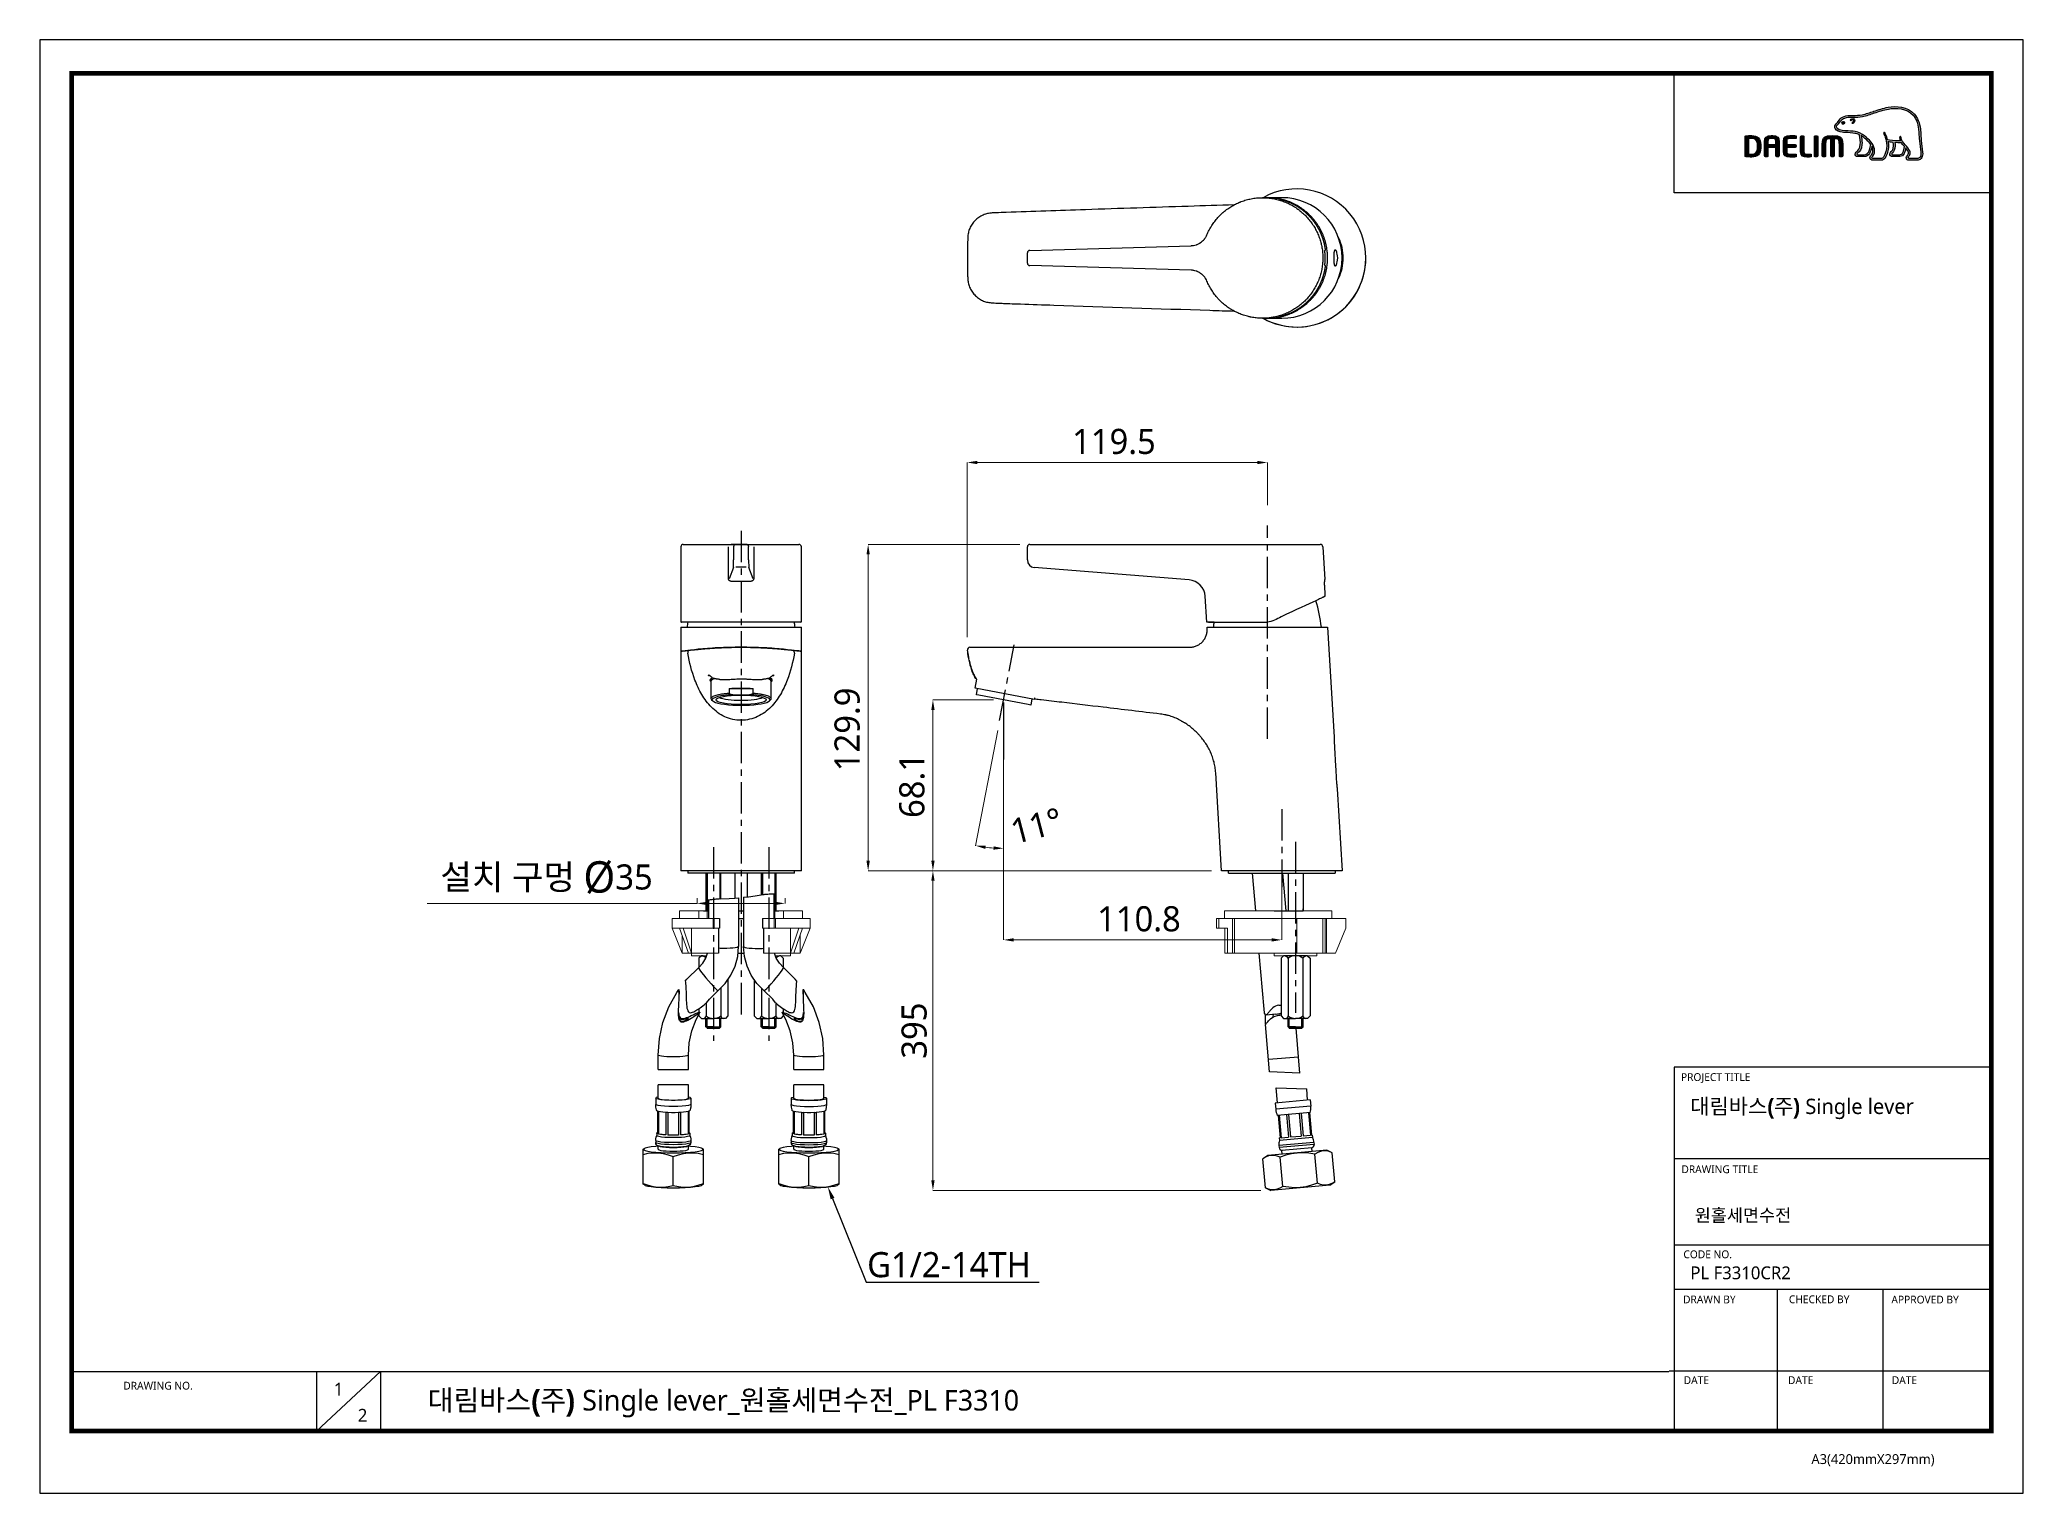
# Model space of a CAD drawing. Extents: x 0 to 790, y 0 to 579.
import ezdxf
from ezdxf import colors
from ezdxf.entities.mleader import LeaderData, LeaderLine
from ezdxf.math import Vec2, Vec3

# ---------------------------------------------------------------- set-up
doc = ezdxf.new("R2010")
doc.units = 0
doc.header["$LTSCALE"] = 10
doc.header["$MEASUREMENT"] = 0
doc.header["$PDMODE"] = 3
doc.header["$PDSIZE"] = -10
doc.linetypes.add('CENTER', pattern=[2, 1.25, -0.25, 0.25, -0.25])
doc.layers.get('0').update_dxf_attribs({"linetype": 'CONTINUOUS'})
doc.layers.get('DEFPOINTS').update_dxf_attribs({"linetype": 'CONTINUOUS'})
for name, color, linetype in [('1', 7, 'CONTINUOUS'), ('DEF_LAYER_ASSEM_MEMBER', 7, 'CONTINUOUS'), ('레이어 1', 7, 'CONTINUOUS')]:
    doc.layers.add(name, color=color, linetype=linetype)
doc.layers.add('치수', color=7, linetype='CONTINUOUS', lineweight=25)
doc.styles.add('Daelim Dimension', font='')
doc.styles.get('Daelim Dimension').set_extended_font_data('NanumGothic')
doc.dimstyles.new('DEFAULT', dxfattribs={"dimscale": 2, "dimtxt": 2, "dimasz": 2, "dimexe": 0, "dimexo": 2, "dimgap": 1, "dimtad": 1, "dimdec": 1, "dimzin": 9, "dimdsep": 46, "dimtxsty": 'Daelim Dimension', "dimcen": 0.5, "dimclrd": 252, "dimclre": 252, "dimclrt": 3, "dimadec": 1, "dimazin": 0, "dimtfac": 1, "dimtdec": 1, "dimtix": 1, "dimtmove": 0, "dimatfit": 3, "dimfxl": 1, "dimtolj": 1, "dimtzin": 1, "dimlwd": 9, "dimlwe": 9, "dimarcsym": 0})

msp = doc.modelspace()

# ---------------------------------------------------------------- texts
at = {"color": 5, "ltscale": 40, "style": 'Daelim Dimension'}
for s, height, p in [('PROJECT TITLE', 3.1171, (653.54, 164.16)), ('DRAWING TITLE', 3.1171, (653.73, 127.47)), ('CODE NO.', 3.117, (654.52, 93.6)), ('DRAWN BY', 3.117, (654.39, 75.63)), ('CHECKED BY', 3.117, (696.51, 75.68)), ('APPROVED BY', 3.1171, (737.35, 75.58)), ('DRAWING NO.', 3.1171, (33.3, 41.29)), ('DATE', 3.117, (654.64, 43.5)), ('DATE', 3.117, (696.18, 43.5)), ('DATE', 3.117, (737.5, 43.5)), ('A3(420mmX297mm)', 3.9341, (705.5, 11.66))]:
    msp.add_text(s, height=height, dxfattribs=at).set_placement(p)
at = {"attachment_point": 1, "style": 'Daelim Dimension'}
for s, insert, char_height, width in [('{\\fPretendard Variable SemiBold|b0|i0|c129|p2;\\C7;대림바스(주)} Single lever', (657.24, 157.12), 6.1103, 98.2071), (' \\P 원홀세면수전 ', (657.3, 121.76), 5.101, 85.8447), ('PL F3310CR2', (657.3, 90.34), 5.101, 85.8447), ('1', (117.12, 44.03), 5.1, 7.119), ('2', (126.69, 33.63), 5.1, 7.119)]:
    msp.add_mtext(s, dxfattribs=dict(at, insert=insert, char_height=char_height, width=width))
at = {"color": 2, "insert": (154.51, 41.16), "char_height": 8.19804, "width": 362.8925, "attachment_point": 1, "style": 'Daelim Dimension'}
msp.add_mtext('{\\fPretendard Variable SemiBold|b0|i0|c129|p2;대림바스(주)} Single lever_{\\fGulim|b0|i0|c129|p50;원홀세면수전}_PL F3310', dxfattribs=at)

# ---------------------------------------------------------------- blocks, each defined once
blk = doc.blocks.new('*D8')
at = {"color": 5, "lineweight": 9, "ltscale": 0.5, "transparency": 16777216}
for p, q in [((390.29, 377.81), (329.89, 377.81)), ((329.89, 251.86), (329.89, 373.81)), ((466.59, 247.86), (329.89, 247.86))]:
    blk.add_line(p, q, dxfattribs=at)
at = {"color": 5, "ltscale": 0.5, "transparency": 16777216}
for points in [[(329.22, 373.81), (330.55, 373.81), (329.89, 377.81)], [(329.22, 251.86), (330.55, 251.86), (329.89, 247.86)]]:
    blk.add_solid(points, dxfattribs=at)
at = {"layer": 'DEFPOINTS', "color": 0, "ltscale": 0.5, "transparency": 16777216}
for p in [(329.89, 377.81), (394.29, 377.81), (470.59, 247.86)]:
    blk.add_point(p, dxfattribs=at)
at = {"color": 7, "ltscale": 0.5, "transparency": 16777216, "insert": (316.48, 287.52), "char_height": 10, "attachment_point": 1, "rotation": 90, "style": 'Daelim Dimension'}
blk.add_mtext('\\A1;129.9', dxfattribs=at)
blk = doc.blocks.new('*D4')
at = {"color": 5, "lineweight": 9, "ltscale": 0.5, "transparency": 16777216}
for p, q in [((379.82, 315.91), (355.69, 315.91)), ((355.69, 251.86), (355.69, 311.91)), ((466.59, 247.86), (355.69, 247.86))]:
    blk.add_line(p, q, dxfattribs=at)
at = {"color": 5, "ltscale": 0.5, "transparency": 16777216}
for points in [[(355.03, 311.91), (356.36, 311.91), (355.69, 315.91)], [(355.03, 251.86), (356.36, 251.86), (355.69, 247.86)]]:
    blk.add_solid(points, dxfattribs=at)
at = {"layer": 'DEFPOINTS', "color": 0, "ltscale": 0.5, "transparency": 16777216}
for p in [(355.69, 315.91), (383.82, 315.91), (470.59, 247.86)]:
    blk.add_point(p, dxfattribs=at)
at = {"color": 7, "ltscale": 0.5, "transparency": 16777216, "insert": (342.29, 268.9), "char_height": 10, "attachment_point": 1, "rotation": 90, "style": 'Daelim Dimension'}
blk.add_mtext('\\A1;68.1', dxfattribs=at)
blk = doc.blocks.new('*D5')
at = {"color": 5, "lineweight": 9, "ltscale": 0.5, "transparency": 16777216}
for p, q in [((369.32, 340.86), (369.32, 410.42)), ((373.32, 410.42), (484.86, 410.42)), ((488.86, 393.38), (488.86, 410.42))]:
    blk.add_line(p, q, dxfattribs=at)
at = {"color": 5, "ltscale": 0.5, "transparency": 16777216}
for points in [[(373.32, 411.08), (373.32, 409.75), (369.32, 410.42)], [(484.86, 411.08), (484.86, 409.75), (488.86, 410.42)]]:
    blk.add_solid(points, dxfattribs=at)
at = {"layer": 'DEFPOINTS', "color": 0, "ltscale": 0.5, "transparency": 16777216}
for p in [(488.86, 410.42), (488.86, 389.38), (369.32, 336.86)]:
    blk.add_point(p, dxfattribs=at)
at = {"color": 7, "ltscale": 0.5, "transparency": 16777216, "insert": (411.12, 423.82), "char_height": 10, "attachment_point": 1, "style": 'Daelim Dimension'}
blk.add_mtext('\\A1;119.5', dxfattribs=at)
blk = doc.blocks.new('*D6')
at = {"color": 5, "lineweight": 9, "ltscale": 0.5, "transparency": 16777216}
for p, q in [((383.82, 311.91), (383.82, 220.35)), ((494.59, 242.36), (494.59, 220.35)), ((387.82, 220.35), (490.59, 220.35))]:
    blk.add_line(p, q, dxfattribs=at)
at = {"color": 5, "ltscale": 0.5, "transparency": 16777216}
for points in [[(387.82, 221.01), (387.82, 219.68), (383.82, 220.35)], [(490.59, 221.01), (490.59, 219.68), (494.59, 220.35)]]:
    blk.add_solid(points, dxfattribs=at)
at = {"layer": 'DEFPOINTS', "color": 0, "ltscale": 0.5, "transparency": 16777216}
for p in [(383.82, 315.91), (494.59, 246.36), (494.59, 220.35)]:
    blk.add_point(p, dxfattribs=at)
at = {"color": 7, "ltscale": 0.5, "transparency": 16777216, "insert": (421.08, 233.75), "char_height": 10, "attachment_point": 1, "style": 'Daelim Dimension'}
blk.add_mtext('\\A1;110.8', dxfattribs=at)
blk = doc.blocks.new('*D7')
at = {"color": 5, "lineweight": 9, "ltscale": 0.5, "transparency": 16777216}
for p, q in [((383.82, 311.86), (383.82, 256.79)), ((381.49, 303.75), (372.69, 257.84))]:
    blk.add_line(p, q, dxfattribs=at)
blk.add_arc((383.82, 315.91), 59.13, 263.02803, 266.12312, dxfattribs=at)
at = {"color": 5, "ltscale": 0.5, "transparency": 16777216}
for points in [[(376.54, 256.56), (376.74, 257.88), (372.69, 257.84)], [(379.84, 257.59), (379.8, 256.25), (383.82, 256.79)]]:
    blk.add_solid(points, dxfattribs=at)
at = {"layer": 'DEFPOINTS', "color": 0, "ltscale": 0.5, "transparency": 16777216}
for p in [(388.02, 337.85), (383.82, 315.96), (383.82, 315.86), (382.24, 307.68), (376.37, 257.26)]:
    blk.add_point(p, dxfattribs=at)
at = {"color": 7, "ltscale": 0.5, "transparency": 16777216, "insert": (396.91, 265.8), "char_height": 10, "attachment_point": 5, "rotation": 14.64671, "style": 'Daelim Dimension'}
blk.add_mtext('\\A1;11%%D', dxfattribs=at)
blk = doc.blocks.new('*D3')
at = {"color": 5, "lineweight": 9, "ltscale": 0.5, "transparency": 16777216}
for p, q in [((261.8, 236.97), (261.8, 234.88)), ((296.8, 236.97), (296.8, 234.88)), ((261.8, 234.88), (154.24, 234.88)), ((292.8, 234.88), (265.8, 234.88))]:
    blk.add_line(p, q, dxfattribs=at)
at = {"color": 5, "ltscale": 0.5, "transparency": 16777216}
for points in [[(265.8, 235.54), (265.8, 234.21), (261.8, 234.88)], [(292.8, 235.54), (292.8, 234.21), (296.8, 234.88)]]:
    blk.add_solid(points, dxfattribs=at)
at = {"layer": 'DEFPOINTS', "color": 0, "ltscale": 0.5, "transparency": 16777216}
for p in [(261.8, 240.97), (296.8, 240.97), (296.8, 234.88)]:
    blk.add_point(p, dxfattribs=at)
at = {"color": 7, "ltscale": 0.5, "transparency": 16777216, "insert": (201.83, 244.86), "char_height": 10, "attachment_point": 5, "style": 'Daelim Dimension'}
blk.add_mtext('\\A1;설치 구멍 {\\H1.25x;\\C256;Ø}35', dxfattribs=at)
blk = doc.blocks.new('*D9')
at = {"color": 5, "lineweight": 9, "ltscale": 0.5, "transparency": 16777216}
for p, q in [((369.17, 247.86), (355.69, 247.86)), ((355.69, 243.86), (355.69, 124.61)), ((486.23, 120.61), (355.69, 120.61))]:
    blk.add_line(p, q, dxfattribs=at)
at = {"color": 5, "ltscale": 0.5, "transparency": 16777216}
for points in [[(355.03, 243.86), (356.36, 243.86), (355.69, 247.86)], [(355.03, 124.61), (356.36, 124.61), (355.69, 120.61)]]:
    blk.add_solid(points, dxfattribs=at)
at = {"layer": 'DEFPOINTS', "color": 0, "ltscale": 0.5, "transparency": 16777216}
for p in [(373.17, 247.86), (355.69, 120.61), (490.23, 120.61)]:
    blk.add_point(p, dxfattribs=at)
at = {"color": 7, "ltscale": 0.5, "transparency": 16777216, "insert": (348.24, 184.23), "char_height": 10, "attachment_point": 5, "rotation": 90, "style": 'Daelim Dimension'}
blk.add_mtext('\\A1;395', dxfattribs=at)

# ---------------------------------------------------------------- dimensions: what is measured, and where the dimension line sits
at = {"color": 5, "ltscale": 0.5}
for base, p1, p2, picture, middle in [((488.86, 410.42), (369.32, 336.86), (488.86, 389.38), '*D5', (429.09, 410.42)), ((494.59, 220.35), (383.82, 315.91), (494.59, 246.36), '*D6', (439.2, 220.35))]:
    dim = msp.add_linear_dim(base=base, p1=p1, p2=p2, dimstyle='DEFAULT', override={"dimtxt": 5, "dimclrd": 5, "dimclre": 5, "dimclrt": 7}, dxfattribs=at)
    dim.commit()
    dim.dimension.update_dxf_attribs({"geometry": picture, "text_midpoint": middle, "dimtype": 160})
for base, p2, picture, middle in [((329.8854, 377.8066), (394.2911, 377.8066), '*D8', (329.8854, 305.5782)), ((355.6945, 315.9121), (383.8187, 315.9121), '*D4', (355.6945, 281.8864))]:
    dim = msp.add_linear_dim(base=base, p1=(470.587, 247.8608), p2=p2, angle=90, dimstyle='DEFAULT', override={"dimtxt": 5, "dimclrd": 5, "dimclre": 5, "dimclrt": 7}, dxfattribs=at)
    dim.commit()
    dim.dimension.update_dxf_attribs({"geometry": picture, "text_midpoint": middle, "dimtype": 160})
dim = msp.add_angular_dim_2l(base=(376.37, 257.26), line1=((383.82, 315.96), (383.82, 315.86)), line2=((382.24, 307.68), (388.02, 337.85)), text='11%%D', dimstyle='DEFAULT', override={"dimtxt": 5, "dimclrd": 5, "dimclre": 5, "dimclrt": 7}, dxfattribs=at)
dim.commit()
dim.dimension.update_dxf_attribs({"geometry": '*D7', "text_midpoint": (398.77, 258.71), "dimtype": 162})
dim = msp.add_linear_dim(base=(296.8, 234.88), p1=(261.8, 240.97), p2=(296.8, 240.97), text='설치 구멍 {\\H1.25x;\\C256;Ø}<>', dimstyle='DEFAULT', override={"dimtxt": 5, "dimclrd": 5, "dimclre": 5, "dimclrt": 7}, dxfattribs=at)
dim.commit()
dim.dimension.update_dxf_attribs({"geometry": '*D3', "text_midpoint": (201.83, 234.88), "dimtype": 160})
dim = msp.add_linear_dim(base=(355.69, 120.61), p1=(373.17, 247.86), p2=(490.23, 120.61), angle=90, text='395', dimstyle='DEFAULT', override={"dimtxt": 5, "dimclrd": 5, "dimclre": 5, "dimclrt": 7}, dxfattribs=at)
dim.commit()
dim.dimension.update_dxf_attribs({"geometry": '*D9', "text_midpoint": (348.24, 184.23)})

# ---------------------------------------------------------------- hatches: boundary and pattern name
at = {"layer": '레이어 1'}
h = msp.add_hatch(color=5, dxfattribs=at)
h.dxf.hatch_style = 1
edge = h.paths.add_edge_path(flags=16)
edge.add_spline(control_points=[(748.67, 531.89), (748.33, 531.51), (747.9, 531.5), (747.88, 531.5), (747.88, 531.5), (744.41, 531.5), (744.41, 531.5), (744.29, 531.5), (744.19, 531.53), (744.13, 531.6), (744.07, 531.65), (744.05, 531.73), (744.05, 531.82), (744.05, 532.02), (744.19, 532.2), (744.34, 532.39), (744.48, 532.57), (744.62, 532.74), (744.69, 532.95), (744.88, 533.46), (744.86, 534), (744.64, 534.48), (744.23, 535.35), (743.62, 536.03), (743.03, 536.69), (743.03, 536.69), (742.83, 536.91), (742.83, 536.91), (742.07, 537.77), (741.28, 538.65), (741.22, 539.84), (741.2, 540.08), (741.09, 540.22), (740.94, 540.21), (740.94, 540.21), (740.72, 540.11), (740.71, 540.11), (740.65, 540.04), (740.62, 539.94), (740.62, 539.83), (740.62, 539.83), (740.62, 539.79), (740.62, 539.79), (740.65, 539.35), (740.75, 538.93), (740.93, 538.49), (740.93, 538.49), (740.95, 538.45), (740.95, 538.45), (740.95, 538.45), (740.9, 538.44), (740.9, 538.44), (738.68, 538.36), (736.5, 538.78), (735.86, 538.93), (735.46, 540.52), (734.82, 541.57), (734.8, 541.62), (734.75, 541.7), (734.67, 541.77), (734.59, 541.79), (734.59, 541.79), (734.4, 541.76), (734.38, 541.76), (734.36, 541.73), (734.33, 541.69), (734.26, 541.59), (734.26, 541.59), (734.25, 541.51), (734.25, 541.51), (734.25, 541.51), (734.31, 541.3), (734.31, 541.3), (734.36, 541.22), (735.5, 539.22), (735.5, 536.57), (735.5, 534.94), (735.07, 533.4), (734.22, 531.99), (734.02, 531.65), (733.75, 531.5), (733.36, 531.5), (733.36, 531.5), (729.94, 531.5), (729.94, 531.5), (729.83, 531.5), (729.59, 531.58), (729.59, 531.83), (729.59, 531.96), (729.72, 532.19), (729.93, 532.42), (731.35, 534.01), (730.53, 536.48), (729.17, 538.11), (727.85, 539.68), (725.7, 541.66), (722.94, 542.16), (721.96, 542.33), (720.35, 542.42), (719.05, 542.5), (719.05, 542.5), (717.74, 542.58), (717.74, 542.58), (717.06, 542.63), (715.95, 543.04), (715.61, 543.68), (715.47, 543.95), (715.48, 544.22), (715.66, 544.53), (715.78, 544.72), (715.93, 544.88), (716.13, 545.07), (716.34, 545.29), (716.56, 545.52), (716.74, 545.82), (716.74, 545.82), (716.79, 545.91), (716.79, 545.91), (717.45, 547.17), (718.8, 547.84), (720.83, 547.89), (720.83, 547.89), (721.97, 547.9), (721.97, 547.9), (723.22, 547.91), (724.64, 547.92), (725.8, 548.17), (727.44, 548.52), (729.09, 549.08), (730.54, 549.58), (730.54, 549.58), (730.58, 549.59), (730.58, 549.59), (732.38, 550.21), (734.23, 550.84), (736.13, 551.15), (739.17, 551.65), (743.34, 551.63), (745.96, 548.69), (747.17, 547.33), (747.92, 545.45), (748.18, 543.12), (748.18, 543.12), (748.17, 543.12), (748.16, 543.13), (748.18, 543.08), (748.2, 542.82), (748.31, 541.34), (748.34, 540.62), (748.37, 539.88), (748.56, 538.51), (748.56, 538.51), (749.09, 533.93), (749.09, 533.93), (749.09, 533.93), (749.12, 533.37), (749.12, 533.37), (749.12, 532.71), (748.97, 532.21), (748.67, 531.89)], knot_values=[0, 0, 0, 0, 1, 1, 1, 2, 2, 2, 3, 3, 3, 4, 4, 4, 5, 5, 5, 6, 6, 6, 7, 7, 7, 8, 8, 8, 9, 9, 9, 10, 10, 10, 11, 11, 11, 12, 12, 12, 13, 13, 13, 14, 14, 14, 15, 15, 15, 16, 16, 16, 17, 17, 17, 18, 18, 18, 19, 19, 19, 20, 20, 20, 21, 21, 21, 22, 22, 22, 23, 23, 23, 24, 24, 24, 25, 25, 25, 26, 26, 26, 27, 27, 27, 28, 28, 28, 29, 29, 29, 30, 30, 30, 31, 31, 31, 32, 32, 32, 33, 33, 33, 34, 34, 34, 35, 35, 35, 36, 36, 36, 37, 37, 37, 38, 38, 38, 39, 39, 39, 40, 40, 40, 41, 41, 41, 42, 42, 42, 43, 43, 43, 44, 44, 44, 45, 45, 45, 46, 46, 46, 47, 47, 47, 48, 48, 48, 49, 49, 49, 50, 50, 50, 51, 51, 51, 52, 52, 52, 53, 53, 53, 53], degree=3, periodic=0)
edge = h.paths.add_edge_path(flags=16)
edge.add_spline(control_points=[(740.67, 532.88), (740.67, 532.88), (737.84, 532.88), (737.84, 532.88), (737.63, 532.88), (737.47, 533.04), (737.47, 533.26), (737.47, 533.41), (737.6, 533.59), (737.72, 533.72), (738.29, 534.27), (738.88, 535.03), (738.88, 536.47), (738.88, 536.47), (738.84, 537.12), (738.84, 537.13), (738.84, 537.13), (738.74, 537.76), (738.74, 537.76), (738.74, 537.76), (738.73, 537.8), (738.73, 537.8), (738.73, 537.8), (738.77, 537.8), (738.77, 537.8), (739.3, 537.76), (740.33, 537.7), (741.31, 537.75), (741.55, 537.35), (741.95, 536.85), (742.54, 536.17), (742.51, 535.83), (742.23, 532.88), (740.67, 532.88)], knot_values=[0, 0, 0, 0, 1, 1, 1, 2, 2, 2, 3, 3, 3, 4, 4, 4, 5, 5, 5, 6, 6, 6, 7, 7, 7, 8, 8, 8, 9, 9, 9, 10, 10, 10, 11, 11, 11, 11], degree=3, periodic=0)
edge = h.paths.add_edge_path(flags=16)
edge.add_spline(control_points=[(726.49, 532.88), (726.49, 532.88), (724.01, 532.88), (724.01, 532.88), (723.82, 532.88), (723.62, 533.03), (723.62, 533.26), (723.62, 533.39), (723.74, 533.56), (723.95, 533.73), (724.58, 534.23), (725.53, 534.99), (725.63, 537.08), (725.63, 537.08), (725.65, 537.65), (725.65, 537.65), (725.65, 538.54), (725.44, 539.61), (725.25, 540.57), (725.25, 540.57), (725.22, 540.67), (725.22, 540.67), (725.22, 540.67), (725.3, 540.6), (725.3, 540.6), (725.67, 540.38), (727.69, 539), (729.13, 536.97), (729.01, 536.01), (728.47, 532.88), (726.49, 532.88)], knot_values=[0, 0, 0, 0, 1, 1, 1, 2, 2, 2, 3, 3, 3, 4, 4, 4, 5, 5, 5, 6, 6, 6, 7, 7, 7, 8, 8, 8, 9, 9, 9, 10, 10, 10, 10], degree=3, periodic=0)
edge = h.paths.add_edge_path()
edge.add_spline(control_points=[(749.79, 534), (749.79, 534), (749.26, 538.61), (749.26, 538.61), (749.06, 539.98), (749.04, 540.72), (749.01, 541.37), (749.01, 541.37), (748.88, 543.19), (748.88, 543.19), (748.6, 545.67), (747.8, 547.68), (746.49, 549.15), (743.65, 552.34), (739.23, 552.37), (736.01, 551.84), (734.04, 551.52), (732.16, 550.87), (730.34, 550.25), (730.34, 550.25), (730.28, 550.23), (730.28, 550.23), (728.86, 549.74), (727.24, 549.19), (725.65, 548.85), (724.57, 548.62), (723.2, 548.61), (722, 548.6), (722, 548.6), (720.8, 548.59), (720.8, 548.59), (718.51, 548.53), (716.95, 547.74), (716.16, 546.23), (716.16, 546.23), (716.13, 546.16), (716.13, 546.16), (716, 545.94), (715.8, 545.74), (715.63, 545.57), (715.44, 545.38), (715.22, 545.16), (715.06, 544.88), (714.89, 544.6), (714.81, 544.32), (714.81, 544.04), (714.81, 543.81), (714.87, 543.58), (714.99, 543.36), (715.47, 542.44), (716.86, 541.94), (717.69, 541.88), (717.69, 541.88), (718.91, 541.8), (718.94, 541.8), (720.16, 541.73), (721.84, 541.64), (722.81, 541.46), (723.38, 541.36), (724.03, 541.16), (724.63, 540.88), (724.67, 540.72), (724.98, 539.34), (724.98, 537.65), (724.98, 537.65), (724.97, 537.11), (724.97, 537.11), (724.88, 535.32), (724.1, 534.7), (723.53, 534.24), (723.47, 534.19), (722.96, 533.77), (722.92, 533.26), (722.9, 532.98), (722.98, 532.71), (723.16, 532.53), (723.34, 532.32), (723.63, 532.22), (724.01, 532.22), (724.01, 532.22), (726.49, 532.22), (726.49, 532.22), (728.35, 532.22), (729.26, 534.22), (729.54, 536.09), (729.54, 536.09), (729.55, 536.35), (729.55, 536.35), (729.55, 536.35), (729.63, 536.22), (729.63, 536.22), (729.86, 535.69), (730.01, 535.06), (730.01, 534.58), (730.01, 533.91), (729.8, 533.33), (729.41, 532.89), (729.31, 532.79), (728.81, 532.28), (728.81, 531.76), (728.81, 531.76), (728.82, 531.68), (728.82, 531.68), (728.89, 531.07), (729.38, 530.8), (729.83, 530.8), (729.83, 530.8), (733.36, 530.8), (733.36, 530.8), (733.99, 530.8), (734.5, 531.09), (734.83, 531.63), (735.72, 533.12), (736.18, 534.73), (736.18, 536.43), (736.18, 536.96), (736.13, 537.53), (736.03, 538.12), (736.03, 538.12), (736.02, 538.16), (736.02, 538.16), (736.02, 538.16), (736.07, 538.15), (736.07, 538.15), (736.49, 538.07), (737.17, 537.95), (738.02, 537.86), (738.02, 537.86), (738.04, 537.86), (738.04, 537.86), (738.04, 537.86), (738.15, 537.21), (738.15, 537.21), (738.15, 537.21), (738.18, 537.06), (738.18, 537.06), (738.18, 537.06), (738.21, 536.49), (738.21, 536.49), (738.21, 535.11), (737.59, 534.52), (737.26, 534.2), (737.25, 534.19), (736.78, 533.72), (736.73, 533.3), (736.73, 533.3), (736.72, 533.17), (736.72, 533.17), (736.72, 533.04), (736.75, 532.78), (736.98, 532.54), (737.19, 532.32), (737.5, 532.22), (737.92, 532.22), (737.92, 532.22), (740.67, 532.22), (740.67, 532.22), (742.33, 532.22), (742.84, 534.34), (743.04, 535.53), (743.04, 535.53), (743.05, 535.65), (743.05, 535.65), (743.05, 535.65), (743.11, 535.56), (743.11, 535.56), (743.5, 535.07), (743.84, 534.52), (744, 534.18), (744.08, 534.01), (744.13, 533.81), (744.13, 533.61), (744.13, 533.61), (744.07, 533.22), (744.07, 533.22), (744, 533), (743.86, 532.8), (743.71, 532.61), (743.5, 532.33), (743.28, 532.05), (743.28, 531.7), (743.28, 531.7), (743.3, 531.51), (743.3, 531.51), (743.4, 531.05), (743.77, 530.8), (744.35, 530.8), (744.35, 530.8), (747.88, 530.8), (747.88, 530.8), (747.95, 530.8), (748.64, 530.82), (749.18, 531.4), (749.61, 531.87), (749.82, 532.51), (749.82, 533.36), (749.82, 533.36), (749.79, 534), (749.79, 534)], knot_values=[0, 0, 0, 0, 1, 1, 1, 2, 2, 2, 3, 3, 3, 4, 4, 4, 5, 5, 5, 6, 6, 6, 7, 7, 7, 8, 8, 8, 9, 9, 9, 10, 10, 10, 11, 11, 11, 12, 12, 12, 13, 13, 13, 14, 14, 14, 15, 15, 15, 16, 16, 16, 17, 17, 17, 18, 18, 18, 19, 19, 19, 20, 20, 20, 21, 21, 21, 22, 22, 22, 23, 23, 23, 24, 24, 24, 25, 25, 25, 26, 26, 26, 27, 27, 27, 28, 28, 28, 29, 29, 29, 30, 30, 30, 31, 31, 31, 32, 32, 32, 33, 33, 33, 34, 34, 34, 35, 35, 35, 36, 36, 36, 37, 37, 37, 38, 38, 38, 39, 39, 39, 40, 40, 40, 41, 41, 41, 42, 42, 42, 43, 43, 43, 44, 44, 44, 45, 45, 45, 46, 46, 46, 47, 47, 47, 48, 48, 48, 49, 49, 49, 50, 50, 50, 51, 51, 51, 52, 52, 52, 53, 53, 53, 54, 54, 54, 55, 55, 55, 56, 56, 56, 57, 57, 57, 58, 58, 58, 59, 59, 59, 60, 60, 60, 61, 61, 61, 62, 62, 62, 63, 63, 63, 64, 64, 64, 65, 65, 65, 66, 66, 66, 66], degree=3, periodic=0)
edge = h.paths.add_edge_path(flags=0)
edge.add_spline(control_points=[(717.63, 545.9), (717.63, 545.9), (718.15, 546.14), (718.78, 545.89), (718.78, 545.89), (718.86, 545.86), (718.76, 545.71), (718.45, 545.3), (718.14, 545.21), (718.14, 545.21), (718.14, 545.21), (717.92, 545.13), (717.8, 545.28), (717.55, 545.57), (717.54, 545.74), (717.54, 545.74), (717.54, 545.74), (717.51, 545.87), (717.63, 545.9)], knot_values=[0, 0, 0, 0, 1, 1, 1, 2, 2, 2, 3, 3, 3, 4, 4, 4, 5, 5, 5, 6, 6, 6, 6], degree=3, periodic=0)
edge = h.paths.add_edge_path(flags=0)
edge.add_spline(control_points=[(721.02, 546.85), (720.94, 546.76), (720.94, 546.62), (721.02, 546.55), (721.1, 546.48), (721.24, 546.5), (721.31, 546.58), (721.35, 546.62), (721.78, 547.12), (722.14, 546.87), (722.27, 546.77), (722.33, 546.64), (722.31, 546.46), (722.28, 546.18), (722.03, 545.86), (721.86, 545.76), (721.77, 545.7), (721.7, 545.57), (721.75, 545.47), (721.79, 545.37), (721.92, 545.34), (722.02, 545.39), (722.33, 545.54), (722.71, 546.02), (722.76, 546.48), (722.8, 546.79), (722.66, 547.05), (722.41, 547.22), (721.86, 547.61), (721.25, 547.09), (721.02, 546.85)], knot_values=[0, 0, 0, 0, 1, 1, 1, 2, 2, 2, 3, 3, 3, 4, 4, 4, 5, 5, 5, 6, 6, 6, 7, 7, 7, 8, 8, 8, 9, 9, 9, 10, 10, 10, 10], degree=3, periodic=0)
edge = h.paths.add_edge_path(flags=0)
edge.add_spline(control_points=[(720.95, 546.47), (720.95, 546.47), (720.95, 546.47), (720.95, 546.47), (720.95, 546.47), (720.95, 546.47), (720.95, 546.47)], knot_values=[0, 0, 0, 0, 1, 1, 1, 2, 2, 2, 2], degree=3, periodic=0)
h = msp.add_hatch(color=5, dxfattribs=at)
h.dxf.hatch_style = 2
edge = h.paths.add_edge_path()
edge.add_spline(control_points=[(717.63, 545.9), (717.63, 545.9), (718.15, 546.14), (718.78, 545.89), (718.78, 545.89), (718.86, 545.86), (718.76, 545.71), (718.45, 545.3), (718.14, 545.21), (718.14, 545.21), (718.14, 545.21), (717.92, 545.13), (717.8, 545.28), (717.55, 545.57), (717.54, 545.74), (717.54, 545.74), (717.54, 545.74), (717.51, 545.87), (717.63, 545.9)], knot_values=[0, 0, 0, 0, 1, 1, 1, 2, 2, 2, 3, 3, 3, 4, 4, 4, 5, 5, 5, 6, 6, 6, 6], degree=3, periodic=0)
h = msp.add_hatch(color=5, dxfattribs=at)
h.dxf.hatch_style = 2
edge = h.paths.add_edge_path()
edge.add_spline(control_points=[(721.02, 546.85), (720.94, 546.76), (720.94, 546.62), (721.02, 546.55), (721.1, 546.48), (721.24, 546.5), (721.31, 546.58), (721.35, 546.62), (721.78, 547.12), (722.14, 546.87), (722.27, 546.77), (722.33, 546.64), (722.31, 546.46), (722.28, 546.18), (722.03, 545.86), (721.86, 545.76), (721.77, 545.7), (721.7, 545.57), (721.75, 545.47), (721.79, 545.37), (721.92, 545.34), (722.02, 545.39), (722.33, 545.54), (722.71, 546.02), (722.76, 546.48), (722.8, 546.79), (722.66, 547.05), (722.41, 547.22), (721.86, 547.61), (721.25, 547.09), (721.02, 546.85)], knot_values=[0, 0, 0, 0, 1, 1, 1, 2, 2, 2, 3, 3, 3, 4, 4, 4, 5, 5, 5, 6, 6, 6, 7, 7, 7, 8, 8, 8, 9, 9, 9, 10, 10, 10, 10], degree=3, periodic=0)
h = msp.add_hatch(color=5, dxfattribs=at)
h.dxf.hatch_style = 2
edge = h.paths.add_edge_path()
edge.add_spline(control_points=[(683.97, 535.57), (683.97, 533.96), (683.24, 533.18), (681.73, 533.18), (681.73, 533.18), (680.69, 533.2), (680.43, 533.2), (680.43, 533.2), (680.43, 539.37), (680.43, 539.37), (680.96, 539.42), (681.72, 539.43), (681.73, 539.43), (683.28, 539.43), (683.97, 538.7), (683.97, 537.04), (683.97, 537.04), (683.97, 535.57), (683.97, 535.57)], knot_values=[0, 0, 0, 0, 1, 1, 1, 2, 2, 2, 3, 3, 3, 4, 4, 4, 5, 5, 5, 6, 6, 6, 6], degree=3, periodic=0)
edge = h.paths.add_edge_path()
edge.add_spline(control_points=[(681.73, 540.59), (680.89, 540.59), (679.8, 540.54), (679.44, 540.48), (679.22, 540.45), (679.08, 540.28), (679.08, 540.06), (679.08, 540.06), (679.08, 532.55), (679.08, 532.55), (679.08, 532.32), (679.22, 532.16), (679.46, 532.13), (679.79, 532.07), (680.88, 532.02), (681.73, 532.02), (684.07, 532.02), (685.31, 533.25), (685.31, 535.57), (685.31, 535.57), (685.31, 537.04), (685.31, 537.04), (685.31, 539.36), (684.07, 540.59), (681.73, 540.59)], knot_values=[0, 0, 0, 0, 1, 1, 1, 2, 2, 2, 3, 3, 3, 4, 4, 4, 5, 5, 5, 6, 6, 6, 7, 7, 7, 8, 8, 8, 8], degree=3, periodic=0)
h = msp.add_hatch(color=5, dxfattribs=at)
h.dxf.hatch_style = 2
edge = h.paths.add_edge_path()
edge.add_spline(control_points=[(691.35, 537.05), (691.35, 537.05), (688.19, 537.05), (688.19, 537.05), (688.19, 537.17), (688.19, 538.18), (688.19, 538.18), (688.19, 539.23), (688.5, 539.41), (689.44, 539.41), (689.44, 539.41), (690.1, 539.41), (690.1, 539.41), (691.04, 539.41), (691.35, 539.23), (691.35, 538.18), (691.35, 538.18), (691.35, 537.17), (691.35, 537.05)], knot_values=[0, 0, 0, 0, 1, 1, 1, 2, 2, 2, 3, 3, 3, 4, 4, 4, 5, 5, 5, 6, 6, 6, 6], degree=3, periodic=0)
edge = h.paths.add_edge_path()
edge.add_spline(control_points=[(690.1, 540.59), (690.1, 540.59), (689.44, 540.59), (689.44, 540.59), (687.65, 540.59), (686.86, 539.85), (686.86, 538.18), (686.86, 538.18), (686.86, 532.47), (686.86, 532.47), (686.86, 532.26), (687.02, 532.09), (687.21, 532.09), (687.21, 532.09), (687.84, 532.09), (687.84, 532.09), (688.06, 532.09), (688.19, 532.28), (688.19, 532.47), (688.19, 532.47), (688.19, 535.75), (688.19, 535.88), (688.19, 535.88), (691.35, 535.88), (691.35, 535.88), (691.35, 535.75), (691.35, 532.47), (691.35, 532.47), (691.35, 532.26), (691.51, 532.09), (691.71, 532.09), (691.71, 532.09), (692.33, 532.09), (692.33, 532.09), (692.54, 532.09), (692.69, 532.29), (692.69, 532.47), (692.69, 532.47), (692.69, 538.18), (692.69, 538.18), (692.69, 539.85), (691.89, 540.59), (690.1, 540.59)], knot_values=[0, 0, 0, 0, 1, 1, 1, 2, 2, 2, 3, 3, 3, 4, 4, 4, 5, 5, 5, 6, 6, 6, 7, 7, 7, 8, 8, 8, 9, 9, 9, 10, 10, 10, 11, 11, 11, 12, 12, 12, 13, 13, 13, 14, 14, 14, 14], degree=3, periodic=0)
h = msp.add_hatch(color=5, dxfattribs=at)
h.dxf.hatch_style = 2
edge = h.paths.add_edge_path()
edge.add_spline(control_points=[(694.39, 538.41), (694.39, 538.41), (694.39, 534.2), (694.39, 534.2), (694.39, 532.73), (695.23, 532.02), (696.96, 532.02), (697.72, 532.02), (698.76, 532.03), (699.17, 532.07), (699.17, 532.07), (699.38, 532.09), (699.38, 532.09), (699.38, 532.09), (699.44, 532.1), (699.44, 532.1), (699.44, 532.1), (699.44, 533.22), (699.44, 533.22), (699.44, 533.22), (696.97, 533.22), (696.97, 533.22), (695.73, 533.22), (695.73, 533.57), (695.73, 534.2), (695.73, 534.2), (695.73, 535.76), (695.73, 535.88), (695.86, 535.88), (699.05, 535.88), (699.05, 535.88), (699.26, 535.88), (699.43, 536.05), (699.43, 536.25), (699.43, 536.25), (699.43, 536.67), (699.43, 536.67), (699.43, 536.88), (699.26, 537.04), (699.05, 537.04), (699.05, 537.04), (695.86, 537.04), (695.73, 537.04), (695.73, 537.16), (695.73, 538.41), (695.73, 538.41), (695.73, 539.04), (695.73, 539.39), (696.97, 539.39), (696.97, 539.39), (699.43, 539.38), (699.43, 539.38), (699.43, 539.38), (699.43, 540.5), (699.43, 540.5), (699.43, 540.5), (699.17, 540.53), (699.17, 540.53), (698.69, 540.57), (697.57, 540.59), (696.96, 540.59), (695.23, 540.59), (694.39, 539.88), (694.39, 538.41)], knot_values=[0, 0, 0, 0, 1, 1, 1, 2, 2, 2, 3, 3, 3, 4, 4, 4, 5, 5, 5, 6, 6, 6, 7, 7, 7, 8, 8, 8, 9, 9, 9, 10, 10, 10, 11, 11, 11, 12, 12, 12, 13, 13, 13, 14, 14, 14, 15, 15, 15, 16, 16, 16, 17, 17, 17, 18, 18, 18, 19, 19, 19, 20, 20, 20, 21, 21, 21, 21], degree=3, periodic=0)
h = msp.add_hatch(color=5, dxfattribs=at)
h.dxf.hatch_style = 2
edge = h.paths.add_edge_path()
edge.add_spline(control_points=[(701.58, 540.52), (701.37, 540.52), (701.2, 540.35), (701.2, 540.14), (701.2, 540.14), (701.2, 534.2), (701.2, 534.2), (701.2, 532.27), (702.52, 532.02), (703.67, 532.02), (704.51, 532.02), (704.73, 532.05), (704.98, 532.1), (704.98, 532.1), (705.13, 532.12), (705.13, 532.12), (705.12, 532.12), (705.32, 532.14), (705.32, 532.14), (705.32, 532.14), (705.38, 532.15), (705.38, 532.15), (705.38, 532.15), (705.38, 533.22), (705.38, 533.22), (705.38, 533.22), (703.68, 533.22), (703.68, 533.22), (702.54, 533.22), (702.54, 533.65), (702.54, 534.07), (702.54, 534.07), (702.54, 540.14), (702.54, 540.14), (702.54, 540.35), (702.36, 540.52), (702.16, 540.52), (702.16, 540.52), (701.58, 540.52), (701.58, 540.52)], knot_values=[0, 0, 0, 0, 1, 1, 1, 2, 2, 2, 3, 3, 3, 4, 4, 4, 5, 5, 5, 6, 6, 6, 7, 7, 7, 8, 8, 8, 9, 9, 9, 10, 10, 10, 11, 11, 11, 12, 12, 12, 13, 13, 13, 13], degree=3, periodic=0)
h = msp.add_hatch(color=5, dxfattribs=at)
h.dxf.hatch_style = 2
edge = h.paths.add_edge_path()
edge.add_spline(control_points=[(707.03, 540.52), (706.81, 540.52), (706.68, 540.33), (706.68, 540.15), (706.68, 540.15), (706.68, 532.47), (706.68, 532.47), (706.68, 532.26), (706.84, 532.09), (707.03, 532.09), (707.03, 532.09), (707.66, 532.09), (707.66, 532.09), (707.88, 532.09), (708.01, 532.28), (708.01, 532.47), (708.01, 532.47), (708.01, 540.15), (708.01, 540.15), (708.01, 540.36), (707.86, 540.52), (707.66, 540.52), (707.66, 540.52), (707.03, 540.52), (707.03, 540.52)], knot_values=[0, 0, 0, 0, 1, 1, 1, 2, 2, 2, 3, 3, 3, 4, 4, 4, 5, 5, 5, 6, 6, 6, 7, 7, 7, 8, 8, 8, 8], degree=3, periodic=0)
h = msp.add_hatch(color=5, dxfattribs=at)
h.dxf.hatch_style = 2
edge = h.paths.add_edge_path()
edge.add_spline(control_points=[(709.81, 537.2), (709.81, 537.2), (709.81, 532.47), (709.81, 532.47), (709.81, 532.26), (709.97, 532.09), (710.17, 532.09), (710.17, 532.09), (710.8, 532.09), (710.8, 532.09), (711.03, 532.09), (711.16, 532.28), (711.16, 532.47), (711.16, 532.47), (711.16, 537.08), (711.16, 537.08), (711.16, 539.12), (711.51, 539.31), (713.23, 539.32), (713.23, 539.19), (713.23, 532.47), (713.23, 532.47), (713.23, 532.25), (713.38, 532.09), (713.58, 532.09), (713.58, 532.09), (714.2, 532.09), (714.2, 532.09), (714.43, 532.09), (714.56, 532.28), (714.56, 532.47), (714.56, 532.47), (714.56, 539.17), (714.56, 539.3), (715.37, 539.3), (715.93, 539.24), (716.24, 538.93), (716.56, 538.61), (716.62, 538.01), (716.62, 537.08), (716.62, 537.08), (716.62, 532.47), (716.62, 532.47), (716.62, 532.26), (716.79, 532.09), (716.98, 532.09), (716.98, 532.09), (717.62, 532.09), (717.62, 532.09), (717.84, 532.09), (717.98, 532.29), (717.98, 532.47), (717.98, 532.47), (717.98, 537.2), (717.98, 537.2), (717.98, 540.07), (716.96, 540.55), (713.9, 540.55), (710.83, 540.55), (709.81, 540.07), (709.81, 537.2)], knot_values=[0, 0, 0, 0, 1, 1, 1, 2, 2, 2, 3, 3, 3, 4, 4, 4, 5, 5, 5, 6, 6, 6, 7, 7, 7, 8, 8, 8, 9, 9, 9, 10, 10, 10, 11, 11, 11, 12, 12, 12, 13, 13, 13, 14, 14, 14, 15, 15, 15, 16, 16, 16, 17, 17, 17, 18, 18, 18, 19, 19, 19, 20, 20, 20, 20], degree=3, periodic=0)

# ---------------------------------------------------------------- linework, layer by layer
at = {"color": 5, "ltscale": 0.5}
for p, q in [((650.86, 517.77), (650.86, 565.32)), ((650.86, 169.65), (650.86, 24.02))]:
    msp.add_line(p, q, dxfattribs=at)
at = {"color": 5}
for p, q in [((726.38, 532.22), (726.38, 532.22)), ((12.7, 48.49), (648.72, 48.49))]:
    msp.add_line(p, q, dxfattribs=at)
at = {"color": 5, "ltscale": 40}
for p, q in [((777.1, 517.77), (650.86, 517.77)), ((777.1, 169.65), (650.86, 169.65)), ((777.1, 133.17), (650.86, 133.17)), ((777.1, 133.17), (650.86, 133.17)), ((777.1, 98.84), (650.86, 98.84)), ((777.1, 98.84), (650.86, 98.84)), ((777.1, 81.14), (650.86, 81.14)), ((777.1, 81.14), (650.86, 81.14)), ((691.87, 81.14), (691.87, 24.78)), ((733.95, 81.14), (733.95, 24.78)), ((110.19, 48.49), (110.19, 24.69)), ((110.19, 48.49), (110.19, 24.69)), ((135.67, 48.49), (110.19, 24.69)), ((135.67, 48.49), (110.19, 24.69)), ((135.67, 48.49), (135.67, 24.69)), ((135.67, 48.49), (135.67, 24.69)), ((777.1, 48.58), (648.87, 48.58)), ((777.1, 48.58), (651.85, 48.58)), ((777.1, 24.78), (668.91, 24.78))]:
    msp.add_line(p, q, dxfattribs=at)
at = {"color": 1, "linetype": 'CENTER'}
for p, q in [((279.3, 383.2), (279.3, 189.42)), ((488.86, 300.36), (488.86, 385.36)), ((382.24, 307.68), (388.02, 337.85)), ((494.59, 272.36), (494.59, 241.36)), ((268.3, 257.26), (268.3, 180.16)), ((290.3, 257.26), (290.3, 180.16)), ((500.09, 259.36), (500.09, 191.36))]:
    msp.add_line(p, q, dxfattribs=at)
at = {"color": 7, "linetype": 'Continuous'}
for p, q in [((274.55, 236.86), (276.85, 237)), ((276.85, 237), (278.3, 237.13)), ((280.3, 237.32), (282.22, 237.54)), ((282.22, 237.54), (284.84, 237.88)), ((284.84, 237.88), (287.32, 238.22)), ((271.3, 236.66), (274.55, 236.86)), ((246.3, 168.74), (258.3, 168.74)), ((300.3, 168.74), (312.3, 168.74)), ((258.3, 162.58), (246.3, 162.58)), ((312.3, 162.58), (300.3, 162.58))]:
    msp.add_line(p, q, dxfattribs=at)
at = {"color": 0}
for p, q in [((263.52, 214.06), (262.52, 213.06)), ((263.52, 214.06), (265.61, 214.06)), ((295.07, 214.06), (296.07, 213.06)), ((495.31, 214.06), (494.31, 213.06)), ((504.86, 214.06), (500.09, 214.06)), ((504.86, 214.06), (505.86, 213.06)), ((262.52, 213.06), (262.52, 209.43)), ((296.07, 213.06), (296.07, 209.42)), ((494.31, 213.06), (494.31, 190.06)), ((497.2, 213.06), (497.2, 190.06)), ((502.97, 213.06), (502.97, 190.06)), ((505.86, 213.06), (505.86, 190.06)), ((271.18, 201.18), (271.18, 190.06)), ((274.07, 204.56), (274.07, 190.06)), ((284.52, 204.55), (284.52, 190.06)), ((287.41, 201.17), (287.41, 190.06)), ((262.52, 192.98), (262.52, 191.52)), ((262.52, 190.76), (262.52, 190.06)), ((262.52, 190.06), (263.52, 189.06)), ((265.41, 195.21), (265.41, 190.06)), ((274.07, 190.06), (273.07, 189.06)), ((284.52, 190.06), (285.52, 189.06)), ((293.18, 195.21), (293.18, 190.06)), ((296.07, 190.06), (295.07, 189.06)), ((296.07, 192.98), (296.07, 191.51)), ((296.07, 190.75), (296.07, 190.06)), ((494.31, 190.06), (495.31, 189.06)), ((505.86, 190.06), (504.86, 189.06)), ((263.52, 189.06), (268.3, 189.06)), ((273.07, 189.06), (268.3, 189.06)), ((285.52, 189.06), (290.3, 189.06)), ((295.07, 189.06), (290.3, 189.06)), ((495.31, 189.06), (500.09, 189.06)), ((504.86, 189.06), (500.09, 189.06))]:
    msp.add_line(p, q, dxfattribs=at)
at = {"ltscale": 0.5}
msp.add_lwpolyline([(0, 0), (789.88, 0), (789.88, 578.76), (0, 578.76)], close=True, dxfattribs=at)
at = {"color": 5, "linetype": 'ByBlock', "lineweight": 200, "const_width": 1.82}
msp.add_lwpolyline([(12.7, 24.78), (777.1, 24.78), (777.1, 565.32), (12.7, 565.32)], close=True, dxfattribs=at)
at = {"color": 0}
for centre, radius, start, end in [((263.28, 211.31), 2.76, 42.43156, 84.83827), ((295.32, 211.31), 2.76, 95.16173, 137.62831), ((495.07, 211.31), 2.76, 39.31352, 84.83827), ((500.09, 209.39), 4.67, 90, 128.21321), ((500.09, 209.39), 4.67, 51.78679, 90), ((505.11, 211.31), 2.76, 95.16173, 140.68648), ((264.28, 190.2), 1.14, 271.01436, 352.85057), ((268.3, 193.73), 4.67, 231.78679, 270), ((268.3, 193.73), 4.67, 270, 308.21321), ((272.32, 190.2), 1.14, 187.14943, 268.98564), ((286.28, 190.2), 1.14, 271.01436, 352.85057), ((290.3, 193.73), 4.67, 231.78679, 270), ((290.3, 193.73), 4.67, 270, 308.21321), ((294.32, 190.2), 1.14, 187.14943, 268.98564), ((496.07, 190.2), 1.14, 271.01436, 352.85057), ((500.09, 193.73), 4.67, 231.78679, 270), ((500.09, 193.73), 4.67, 270, 308.21321), ((504.11, 190.2), 1.14, 187.14943, 268.98564)]:
    msp.add_arc(centre, radius, start, end, dxfattribs=at)
at = {"color": 7, "linetype": 'Continuous'}
for points, start_tangent, end_tangent in [([(293.3, 238.46), (292.22, 238.5), (291.08, 238.51), (289.89, 238.47), (288.63, 238.37), (287.3, 238.22)], (-0.998155, 0.06072), (-0.99186, -0.127337)), ([(271.3, 236.66), (269.61, 236.53), (268.07, 236.37), (266.64, 236.2), (265.3, 236.05)], (-0.997496, -0.070729), (-0.994092, -0.108545))]:
    msp.add_spline(points, degree=3, dxfattribs=dict(at, start_tangent=start_tangent, end_tangent=end_tangent))
at = {"layer": '1'}
for p, q in [((488.71, 515.85), (486.95, 515.85)), ((494.59, 515.85), (488.85, 515.85)), ((393.29, 489.82), (393.29, 493.88)), ((394.26, 494.88), (458.52, 496.74)), ((458.52, 486.96), (394.26, 488.82)), ((486.95, 467.85), (488.71, 467.85)), ((488.85, 467.85), (494.59, 467.85)), ((255.3, 376.81), (255.3, 347.14)), ((255.3, 376.81), (255.3, 376.81)), ((274.24, 364.21), (274.26, 376.8)), ((277.25, 377.81), (275.41, 377.81)), ((275.41, 377.81), (277.27, 377.81)), ((276.3, 376.81), (276.3, 371.63)), ((281.33, 377.81), (277.27, 377.81)), ((277.27, 377.81), (281.33, 377.81)), ((281.33, 377.81), (283.19, 377.81)), ((282.3, 371.63), (282.3, 376.81)), ((284.33, 376.8), (284.35, 364.2)), ((303.3, 347.15), (303.3, 376.81)), ((303.3, 376.81), (303.3, 376.81)), ((393.29, 371.63), (393.29, 376.81)), ((394.29, 377.81), (509.95, 377.81)), ((510.95, 376.87), (511.72, 363.86)), ((276.22, 368.65), (274.55, 364.04)), ((277.23, 368.86), (281.36, 368.86)), ((284.05, 364.04), (282.38, 368.65)), ((457.69, 363.71), (396.05, 368.64)), ((464.73, 346.86), (464.12, 357.15)), ((511.92, 357.16), (511.18, 356.81)), ((255.3, 344.86), (255.3, 247.86)), ((303.07, 346.86), (255.53, 346.86)), ((303.3, 247.86), (303.3, 344.86)), ((465.43, 346.86), (464.73, 346.86)), ((464.88, 344.27), (464.85, 344.86)), ((464.85, 344.86), (512.85, 344.86)), ((512.85, 344.86), (515.44, 301)), ((370.43, 336.86), (457.89, 336.86)), ((372.51, 320.62), (373.19, 324.16)), ((267.31, 323.28), (267.31, 316.4)), ((267.53, 315.97), (268.02, 315.5)), ((274.5, 320.44), (284.09, 320.44)), ((275.97, 317.98), (282.63, 317.98)), ((290.58, 315.5), (291.07, 315.97)), ((291.29, 316.35), (291.29, 323.28)), ((372.51, 320.62), (372.5, 320.63)), ((396.07, 316.11), (372.5, 320.63)), ((373.02, 317.98), (373.49, 320.44)), ((374.01, 317.79), (373.02, 317.98)), ((383.82, 315.91), (374.01, 317.79)), ((383.82, 315.96), (383.82, 315.86)), ((395.09, 316.3), (394.62, 313.84)), ((396.17, 316.66), (396.07, 316.11)), ((396.07, 316.11), (396.07, 316.11)), ((275.97, 313.84), (282.63, 313.84)), ((393.63, 314.03), (383.82, 315.91)), ((383.82, 314.91), (383.82, 292.2)), ((394.62, 313.84), (393.63, 314.03)), ((470.59, 247.86), (468.28, 286.91)), ((516.66, 280.43), (518.59, 247.86)), ((303.3, 247.86), (255.3, 247.86)), ((258.05, 247.86), (258.05, 246.86)), ((300.55, 246.86), (258.05, 246.86)), ((265.3, 246.86), (265.3, 231.86)), ((265.8, 246.86), (265.8, 231.86)), ((270.8, 246.86), (270.8, 236.63)), ((271.3, 236.66), (271.3, 246.86)), ((276.8, 246.86), (276.8, 237)), ((281.8, 237.49), (281.8, 246.86)), ((287.3, 246.86), (287.3, 238.22)), ((287.8, 246.86), (287.8, 238.28)), ((292.8, 246.86), (292.8, 231.86)), ((293.3, 231.86), (293.3, 246.86)), ((300.55, 246.86), (300.55, 247.86)), ((518.59, 247.86), (470.59, 247.86)), ((473.34, 247.86), (473.09, 247.86)), ((473.34, 246.86), (473.34, 247.86)), ((473.34, 246.86), (515.84, 246.86)), ((482.84, 246.86), (484.15, 231.86)), ((494.89, 246.86), (496.21, 231.86)), ((497.09, 246.86), (497.09, 231.86)), ((503.09, 246.86), (503.09, 231.86)), ((516.09, 247.86), (515.84, 247.86)), ((515.84, 247.86), (515.84, 246.86)), ((264.3, 231.86), (266.3, 231.86)), ((278.3, 231.86), (280.3, 231.86)), ((292.3, 231.86), (294.3, 231.86)), ((503.09, 231.86), (503.09, 232.67)), ((278.3, 228.86), (280.3, 228.86)), ((278.07, 215.06), (280.52, 215.06)), ((487.54, 192.79), (485.59, 215.06)), ((504.86, 214.06), (495.31, 214.06)), ((487.59, 192.3), (487.54, 192.78)), ((487.68, 191.72), (487.59, 192.3)), ((487.78, 191.22), (487.68, 191.72)), ((487.92, 190.82), (487.78, 191.22)), ((488.07, 190.55), (487.92, 190.82)), ((488.01, 190.05), (488, 189.54)), ((488.04, 190.6), (488.01, 190.05)), ((488.24, 190.44), (488.07, 190.55)), ((488.32, 190.43), (488.24, 190.44)), ((492.22, 190.77), (488.32, 190.43)), ((488.43, 190.46), (488.32, 190.43)), ((488.62, 190.58), (488.43, 190.46)), ((488.82, 190.77), (488.62, 190.58)), ((489.03, 191), (488.82, 190.77)), ((489.23, 191.25), (489.03, 191)), ((489.65, 191.77), (489.23, 191.25)), ((489.9, 192.09), (489.65, 191.77)), ((490.21, 192.44), (489.9, 192.09)), ((490.58, 192.84), (490.21, 192.44)), ((491.02, 193.26), (490.58, 192.84)), ((490.69, 189.35), (491.3, 189.71)), ((491.54, 193.64), (491.02, 193.26)), ((491.2, 189.65), (491.23, 189.91)), ((491.23, 189.91), (491.35, 190.58)), ((491.3, 189.71), (492.03, 190.02)), ((491.35, 190.58), (491.38, 190.7)), ((492.13, 193.98), (491.54, 193.64)), ((492.03, 190.02), (492.87, 190.26)), ((492.78, 194.21), (492.13, 193.98)), ((492.22, 190.77), (492.43, 190.8)), ((492.43, 190.8), (492.94, 190.87)), ((493.43, 194.33), (492.78, 194.21)), ((492.87, 190.26), (493.77, 190.4)), ((492.94, 190.87), (493.48, 190.95)), ((493.46, 194.33), (493.43, 194.33)), ((493.48, 190.95), (493.75, 190.97)), ((493.49, 194.33), (494.15, 194.33)), ((494.03, 191), (493.75, 190.97)), ((493.77, 190.4), (493.8, 190.4)), ((494.31, 190.42), (493.83, 190.41)), ((494.31, 191.01), (494.03, 191)), ((494.15, 194.33), (494.31, 194.3)), ((488, 189.54), (487.99, 189.05)), ((487.99, 189.05), (487.99, 188.57)), ((487.99, 188.57), (488, 188.09)), ((488, 188.09), (488.01, 187.61)), ((488.01, 187.61), (488.03, 187.17)), ((488.03, 187.17), (488.04, 187.1)), ((488.04, 187.1), (488.07, 186.85)), ((488.07, 186.85), (488.12, 186.68)), ((489.73, 167.76), (488.08, 186.65)), ((488.12, 186.68), (488.17, 186.65)), ((488.17, 186.65), (488.19, 186.66)), ((488.19, 186.66), (488.29, 186.74)), ((488.29, 186.74), (488.42, 186.91)), ((488.42, 186.91), (488.57, 187.14)), ((488.57, 187.14), (488.77, 187.42)), ((488.77, 187.42), (489.01, 187.75)), ((489.01, 187.75), (489.32, 188.13)), ((489.32, 188.13), (489.72, 188.55)), ((489.72, 188.55), (490.17, 188.96)), ((490.17, 188.96), (490.69, 189.35)), ((501.81, 167.34), (500.3, 185.16)), ((489.29, 172.81), (501.24, 173.85)), ((501.81, 167.34), (489.73, 167.76)), ((492.95, 155.48), (492.42, 161.5)), ((492.42, 161.5), (504.51, 161.08)), ((504.9, 156.52), (504.51, 161.08)), ((505.93, 156.61), (491.99, 155.39)), ((491.99, 155.39), (492.2, 152.9)), ((506.15, 154.12), (492.2, 152.9)), ((505.97, 151.6), (492.82, 150.44)), ((493.17, 150.48), (493.95, 141.51)), ((493.5, 150.5), (494.29, 141.54)), ((496.48, 150.76), (497.26, 141.8)), ((497.28, 150.84), (498.07, 141.87)), ((501.51, 151.2), (502.29, 142.24)), ((502.31, 151.27), (503.09, 142.31)), ((505.29, 151.54), (506.07, 142.57)), ((505.62, 151.56), (506.41, 142.6)), ((505.93, 156.61), (506.15, 154.12)), ((498.07, 141.87), (502.29, 142.24)), ((503.09, 142.31), (506.07, 142.57)), ((506.41, 142.6), (506.75, 142.63)), ((506.75, 142.63), (506.84, 141.63)), ((489.01, 134.55), (487.05, 133.18)), ((489.29, 134.32), (488.18, 133.87)), ((512.48, 136.61), (489.01, 134.55)), ((490.4, 134.54), (489.29, 134.32)), ((491.54, 134.52), (490.4, 134.54)), ((492.71, 134.26), (491.54, 134.52)), ((507.41, 139.72), (493.46, 138.5)), ((493.46, 138.5), (493.54, 137.66)), ((507.48, 138.88), (493.54, 137.66)), ((493.6, 141.48), (493.95, 141.51)), ((493.6, 141.48), (493.69, 140.48)), ((506.84, 141.63), (493.69, 140.48)), ((496.27, 134.58), (493.95, 133.78)), ((494.29, 141.54), (497.26, 141.8)), ((506.59, 137.6), (494.64, 136.55)), ((494.77, 135.06), (494.64, 136.55)), ((498.51, 135.13), (496.27, 134.58)), ((500.76, 135.45), (498.51, 135.13)), ((503.02, 135.53), (500.76, 135.45)), ((505.33, 135.37), (503.02, 135.53)), ((507.75, 134.99), (505.33, 135.37)), ((506.72, 136.1), (506.59, 137.6)), ((507.41, 139.72), (507.48, 138.88)), ((508.89, 135.68), (507.75, 134.99)), ((508.76, 123.43), (507.75, 134.99)), ((509.99, 136.14), (508.89, 135.68)), ((511.11, 136.36), (509.99, 136.14)), ((512.25, 136.33), (511.11, 136.36)), ((513.42, 136.08), (512.25, 136.33)), ((514.65, 135.59), (512.48, 136.61)), ((514.65, 135.59), (513.42, 136.08)), ((515.66, 124.04), (514.65, 135.59)), ((488.18, 133.87), (487.05, 133.18)), ((488.06, 121.62), (487.05, 133.18)), ((493.95, 133.78), (492.71, 134.26)), ((494.96, 122.22), (493.95, 133.78)), ((488.06, 121.62), (490.23, 120.61)), ((489.3, 121.14), (488.06, 121.62)), ((490.46, 120.88), (489.3, 121.14)), ((513.7, 122.66), (490.23, 120.61)), ((491.6, 120.85), (490.46, 120.88)), ((492.72, 121.07), (491.6, 120.85)), ((493.82, 121.53), (492.72, 121.07)), ((494.96, 122.22), (493.82, 121.53)), ((497.38, 121.84), (494.96, 122.22)), ((499.69, 121.69), (497.38, 121.84)), ((501.95, 121.76), (499.69, 121.69)), ((504.2, 122.08), (501.95, 121.76)), ((506.44, 122.64), (504.2, 122.08)), ((508.76, 123.43), (506.44, 122.64)), ((510, 122.95), (508.76, 123.43)), ((511.17, 122.69), (510, 122.95)), ((512.31, 122.67), (511.17, 122.69)), ((513.42, 122.89), (512.31, 122.67)), ((514.53, 123.34), (513.42, 122.89)), ((513.7, 122.66), (515.66, 124.04)), ((515.66, 124.04), (514.53, 123.34))]:
    msp.add_line(p, q, dxfattribs=at)
at = {"layer": '1', "color": 7, "linetype": 'Continuous', "lineweight": 18}
for p, q in [((254.8, 231.86), (254.8, 228.86)), ((262.42, 231.86), (254.8, 231.86)), ((262.42, 231.86), (265.8, 231.86)), ((265.8, 231.86), (266.3, 231.86)), ((265.8, 231.86), (265.8, 228.86)), ((292.3, 231.86), (292.8, 231.86)), ((292.8, 231.86), (296.18, 231.86)), ((292.8, 231.86), (292.8, 228.86)), ((303.8, 231.86), (296.18, 231.86)), ((303.8, 228.86), (303.8, 231.86)), ((471.78, 228.86), (471.78, 231.86)), ((471.78, 231.86), (473.78, 231.86)), ((491.54, 231.86), (473.78, 231.86)), ((500.09, 231.86), (491.54, 231.86)), ((508.97, 231.86), (500.09, 231.86)), ((511.95, 231.86), (508.97, 231.86)), ((511.95, 231.86), (512.09, 231.86)), ((514.59, 231.86), (512.09, 231.86)), ((514.59, 231.86), (514.59, 228.86)), ((251.8, 228.86), (251.8, 225.06)), ((270.75, 228.86), (251.8, 228.86)), ((251.8, 225.06), (251.84, 225.06)), ((251.84, 225.06), (254.77, 225.06)), ((255.83, 215.06), (251.84, 225.06)), ((258.35, 215.06), (254.77, 225.06)), ((254.77, 225.06), (254.77, 225.06)), ((254.78, 225.06), (256.25, 225.06)), ((255.83, 215.06), (255.83, 222.09)), ((256.25, 225.06), (259.6, 215.06)), ((256.25, 225.06), (270.75, 225.06)), ((259.6, 215.06), (259.6, 225.06)), ((306.8, 228.86), (287.84, 228.86)), ((287.84, 225.06), (302.33, 225.06)), ((292.3, 228.86), (292.46, 228.86)), ((292.3, 225.06), (292.46, 225.06)), ((292.46, 228.86), (292.96, 228.86)), ((292.46, 225.06), (292.96, 225.06)), ((299, 215.06), (299, 225.06)), ((299, 215.06), (302.33, 225.06)), ((303.81, 225.06), (300.25, 215.06)), ((302.33, 225.06), (302.33, 225.06)), ((302.35, 225.06), (303.81, 225.06)), ((302.76, 215.06), (306.76, 225.06)), ((302.76, 215.06), (302.76, 222.13)), ((303.81, 225.06), (306.76, 225.06)), ((306.76, 225.06), (306.76, 225.06)), ((306.76, 225.06), (306.76, 225.06)), ((306.8, 225.06), (306.76, 225.06)), ((306.8, 225.06), (306.8, 228.86)), ((468.59, 225.06), (468.59, 228.86)), ((468.59, 228.86), (469.59, 228.86)), ((468.59, 225.06), (469.59, 225.06)), ((474.93, 228.86), (469.59, 228.86)), ((472.96, 225.06), (469.59, 225.06)), ((471.96, 215.06), (471.96, 225.06)), ((475.78, 228.86), (474.93, 228.86)), ((478.1, 228.86), (475.78, 228.86)), ((491.54, 228.86), (478.1, 228.86)), ((491.54, 228.86), (500.59, 228.86)), ((500.09, 228.86), (491.54, 228.86)), ((510.96, 228.86), (500.59, 228.86)), ((511.95, 228.86), (508.97, 228.86)), ((511.95, 228.86), (512.09, 228.86)), ((514.59, 228.86), (512.09, 228.86)), ((512.39, 228.86), (520.09, 228.86)), ((512.39, 228.86), (512.39, 215.06)), ((520.05, 225.06), (516.05, 215.06)), ((520.09, 225.06), (520.05, 225.06)), ((520.09, 228.86), (520.09, 225.06)), ((255.83, 215.06), (258.35, 215.06)), ((259.6, 215.06), (258.35, 215.06)), ((259.6, 215.06), (259.6, 214.06)), ((259.6, 215.06), (270.37, 215.06)), ((265.61, 214.06), (259.6, 214.06)), ((288.22, 215.06), (299, 215.06)), ((299, 214.06), (292.98, 214.06)), ((299, 214.06), (299, 215.06)), ((300.25, 215.06), (299, 215.06)), ((300.25, 215.06), (302.76, 215.06)), ((471.96, 215.06), (472.96, 215.06)), ((474.93, 215.06), (472.96, 215.06)), ((475.78, 215.06), (474.93, 215.06)), ((491.54, 215.06), (475.78, 215.06)), ((510.96, 215.06), (491.54, 215.06)), ((491.59, 215.06), (491.59, 214.06)), ((508.59, 214.06), (491.59, 214.06)), ((508.59, 215.06), (508.59, 214.06)), ((511.93, 215.06), (510.96, 215.06)), ((511.93, 215.06), (512.39, 215.06)), ((512.39, 215.06), (516.05, 215.06))]:
    msp.add_line(p, q, dxfattribs=at)
at = {"layer": '1', "color": 7, "linetype": 'Continuous', "lineweight": 13}
for p, q in [((262.42, 231.86), (262.42, 228.86)), ((296.18, 231.86), (296.18, 228.86)), ((500.09, 231.86), (500.09, 228.86)), ((292.46, 225.06), (292.46, 228.86)), ((292.96, 225.06), (292.96, 228.86)), ((469.59, 225.06), (469.59, 228.86)), ((472.96, 215.06), (472.96, 225.06)), ((474.93, 215.06), (474.93, 228.86)), ((475.78, 215.06), (475.78, 228.86)), ((500.59, 215.06), (500.59, 228.86)), ((510.96, 215.06), (510.96, 228.86)), ((511.93, 215.06), (511.93, 228.86))]:
    msp.add_line(p, q, dxfattribs=at)
at = {"layer": '1'}
for centre, radius, start, end in [((500.59, 491.85), 27.5, 240.77338, 119.22282), ((494.59, 491.85), 24, 0, 90), ((511.84, 497.3), 6, 25.81482, 29.03078), ((500.59, 491.85), 18.5, 0, 25.81482), ((394.29, 493.88), 1, 91.66028, 180), ((394.29, 489.82), 1, 180, 268.33972), ((500.59, 491.85), 27.5, 240.77718, 360), ((494.59, 491.85), 24, 270, 0), ((500.59, 491.85), 18.5, 334.18518, 0), ((511.84, 486.41), 6, 330.96922, 334.18518), ((394.29, 376.81), 1, 90, 180), ((396.29, 371.63), 3, 180, 265.42608), ((509.95, 376.81), 1, 3.38633, 90), ((457.13, 356.73), 7, 3.38633, 85.42608), ((460.61, 339.86), 50, 5.73895, 18.09599), ((307.55, 339.86), 50, 171.95229, 174.26105), ((251.05, 339.86), 50, 5.73895, 8.04771), ((517.11, 339.86), 50, 171.95237, 174.26105), ((370.43, 335.86), 1, 90, 187.66761), ((500.17, 153.6), 8, 185, 203.19487), ((498.18, 153.42), 8, 346.80513, 5), ((498.44, 138.93), 5, 161.92608, 185), ((494.73, 137.76), 1.2, 185, 275), ((506.29, 138.77), 1.2, 284.47063, 5), ((502.43, 139.28), 5, 5, 28.07392)]:
    msp.add_arc(centre, radius, start, end, dxfattribs=at)
for centre, major_axis, ratio, start_param, end_param in [((256.3, 376.81), (0, -1), 0.999993, 3.141265, 4.715975), ((276.21, 371.63), (0, 3), 0.028986, 3.232122, 4.712389), ((277.27, 376.81), (0, -1), 0.99958, 3.141593, 4.712389), ((281.33, 376.81), (0, 1), 0.99958, 4.712389, 6.283185), ((282.39, 371.63), (0, 3), 0.028986, 1.570796, 3.051063), ((302.3, 376.81), (0, 1), 0.999997, 4.711149, 6.283325), ((457.13, 356.73), (-0.56, -6.98), 0.999996, 1.709593, 3.13853), ((279.3, 323.77), (-12.4, 0), 0.188219, 5.956091, 6.540318), ((279.3, 323.77), (-12.2, 0), 0.188219, 5.936039, 6.283185), ((279.3, 323.28), (11.99, 0), 0.188219, 2.647184, 3.141593), ((279.3, 323.77), (11.49, 0), 0.188219, 2.827826, 3.059126), ((279.3, 323.28), (11.99, 0), 0.188219, 0, 0.496175), ((279.3, 323.77), (11.49, 0), 0.188219, 0.082369, 0.312981), ((279.3, 323.77), (-12.2, 0), 0.188219, 2.95457, 3.484026), ((279.3, 323.77), (-12.4, 0), 0.188219, 2.88446, 3.468687), ((279.3, 323.77), (-12.2, 0), 0.188219, 0, 0.187023), ((279.3, 315.91), (11.49, 0), 0.188219, 1.864554, 4.418631), ((279.3, 317.54), (-9.39, 0), 0.188219, 0.400455, 1.570796), ((279.3, 317.54), (-9.39, 0), 0.188219, 1.570796, 2.741138), ((279.3, 315.91), (11.49, 0), 0.188219, 5.006147, 7.560224)]:
    msp.add_ellipse(centre, major_axis=major_axis, ratio=ratio, start_param=start_param, end_param=end_param, dxfattribs=at)
msp.add_ellipse((279.3, 315.91), major_axis=(9.99, 0), ratio=0.188219, dxfattribs=at)
at = {"layer": '1', "color": 7, "linetype": 'Continuous', "lineweight": 18}
for centre, major_axis, ratio, start_param, end_param in [((279.98, 154.4), (-25.32, 70.62), 0.175251, 6.272916, 6.274254), ((279.95, 158.25), (23.99, 66.77), 0.180158, 0.118629, 0.120004)]:
    msp.add_ellipse(centre, major_axis=major_axis, ratio=ratio, start_param=start_param, end_param=end_param, dxfattribs=at)
at = {"layer": '1'}
for points, degree, knots in [([(464.79, 501.06), (465.06, 501.7), (465.35, 502.33), (465.83, 503.24), (466, 503.55), (466.21, 503.92), (466.26, 504), (466.34, 504.15), (466.48, 504.37), (466.61, 504.59), (467.08, 505.32), (467.47, 505.88), (468.3, 506.97), (468.74, 507.49), (469.66, 508.5), (470.14, 508.99), (470.77, 509.58), (470.96, 509.75), (471.16, 509.92), (471.29, 510.03), (471.35, 510.09), (471.68, 510.37), (471.95, 510.59), (472.77, 511.22), (473.33, 511.62), (474.47, 512.36), (475.06, 512.71), (476.27, 513.35), (476.89, 513.65), (477.68, 513.99), (477.92, 514.09), (478.16, 514.18), (478.32, 514.25), (478.4, 514.28), (478.81, 514.43), (479.13, 514.55), (480.11, 514.87), (480.77, 515.05), (482.1, 515.37), (482.77, 515.5), (484.13, 515.7), (484.81, 515.77), (485.67, 515.82), (485.84, 515.83), (486.1, 515.84), (486.19, 515.84), (486.36, 515.85), (486.8, 515.86), (487.23, 515.85), (488.26, 515.83), (488.94, 515.78), (490.3, 515.63), (490.97, 515.52), (492.32, 515.26), (492.98, 515.09), (493.81, 514.85), (493.98, 514.8), (494.31, 514.7), (494.47, 514.65), (494.96, 514.48), (495.29, 514.36), (496.25, 513.99), (496.88, 513.72), (498.1, 513.12), (498.71, 512.79), (499.88, 512.09), (500.45, 511.71), (501.08, 511.25), (501.15, 511.2), (501.29, 511.1), (501.36, 511.05), (501.57, 510.89), (501.98, 510.57), (502.38, 510.24), (503.16, 509.57), (504.15, 508.63), (505.07, 507.61), (505.93, 506.55), (506.35, 506), (506.84, 505.29), (506.93, 505.15), (507.12, 504.86), (507.4, 504.42), (507.67, 503.98), (508.17, 503.08), (508.8, 501.86), (509.31, 500.6), (509.77, 499.31), (509.98, 498.65), (510.18, 497.9), (510.2, 497.81), (510.24, 497.64), (510.3, 497.39), (510.44, 496.8), (510.6, 495.95), (510.71, 495.27), (510.77, 494.76), (510.79, 494.59), (510.83, 494.24), (510.85, 494.07), (510.92, 493.21), (510.95, 492.52), (510.95, 491.48), (510.94, 491.13), (510.92, 490.62), (510.9, 490.36), (510.89, 490.1), (510.87, 489.93), (510.87, 489.84), (510.8, 489.06), (510.71, 488.38), (510.47, 487.03), (510.18, 485.69), (509.77, 484.39), (509.42, 483.42), (509.3, 483.1), (509.1, 482.62), (509, 482.38), (508.9, 482.14), (508.83, 481.99), (508.79, 481.91), (508.47, 481.2), (508.15, 480.59), (507.48, 479.4), (506.75, 478.24), (505.93, 477.14), (505.27, 476.35), (505.05, 476.09), (504.7, 475.7), (504.59, 475.57), (504.41, 475.38), (504.35, 475.32), (504.23, 475.2), (503.69, 474.64), (503.12, 474.11), (502.09, 473.21), (501.01, 472.37), (499.87, 471.62), (498.99, 471.09), (498.69, 470.92), (498.23, 470.67), (498.08, 470.59), (497.77, 470.43), (497.62, 470.35), (496.84, 469.97), (496.21, 469.7), (494.93, 469.21), (494.28, 468.99), (492.97, 468.61), (492.31, 468.45), (491.29, 468.25), (490.95, 468.19), (490.53, 468.12), (490.44, 468.11), (490.27, 468.08), (490.19, 468.07), (489.93, 468.04), (489.76, 468.02), (488.9, 467.92), (488.21, 467.88), (486.85, 467.84), (486.16, 467.86), (484.8, 467.94), (484.12, 468.01), (483.1, 468.16), (482.76, 468.22), (482.33, 468.3), (482.25, 468.32), (482.08, 468.35), (481.82, 468.41), (481.57, 468.46), (480.73, 468.66), (480.07, 468.85), (478.77, 469.28), (478.13, 469.52), (476.88, 470.06), (476.26, 470.36), (475.35, 470.84), (475.05, 471.01), (474.67, 471.23), (474.6, 471.28), (474.45, 471.37), (474.23, 471.5), (474.01, 471.64), (473.29, 472.11), (472.73, 472.51), (471.65, 473.35), (471.13, 473.8), (470.13, 474.73), (469.65, 475.21), (469.07, 475.85), (468.9, 476.04), (468.73, 476.24), (468.62, 476.37), (468.56, 476.44), (468.28, 476.77), (468.07, 477.04), (467.44, 477.86), (467.05, 478.43), (466.32, 479.58), (465.98, 480.17), (465.35, 481.39), (465.06, 482.01), (464.79, 482.65)], 3, [0, 0, 0, 0, 0.015625, 0.015625, 0.023438, 0.023438, 0.025391, 0.025391, 0.027344, 0.03125, 0.03125, 0.046875, 0.046875, 0.0625, 0.0625, 0.078125, 0.078125, 0.082031, 0.083984, 0.083984, 0.085938, 0.085938, 0.09375, 0.09375, 0.109375, 0.109375, 0.125, 0.125, 0.140625, 0.140625, 0.144531, 0.146484, 0.146484, 0.148437, 0.148437, 0.15625, 0.15625, 0.171875, 0.171875, 0.1875, 0.1875, 0.203125, 0.203125, 0.207031, 0.207031, 0.208984, 0.208984, 0.210937, 0.21875, 0.21875, 0.234375, 0.234375, 0.25, 0.25, 0.265625, 0.265625, 0.269531, 0.269531, 0.273437, 0.273437, 0.28125, 0.28125, 0.296875, 0.296875, 0.3125, 0.3125, 0.328125, 0.328125, 0.330078, 0.330078, 0.332031, 0.332031, 0.335937, 0.34375, 0.34375, 0.359375, 0.375, 0.375, 0.390625, 0.390625, 0.394531, 0.394531, 0.398437, 0.40625, 0.40625, 0.421875, 0.4375, 0.4375, 0.453125, 0.453125, 0.455078, 0.455078, 0.457031, 0.460937, 0.46875, 0.476562, 0.476562, 0.480469, 0.480469, 0.484375, 0.484375, 0.5, 0.5, 0.507812, 0.507812, 0.511719, 0.513672, 0.513672, 0.515625, 0.515625, 0.53125, 0.53125, 0.546875, 0.5625, 0.5625, 0.570312, 0.570312, 0.574219, 0.576172, 0.576172, 0.578125, 0.578125, 0.59375, 0.59375, 0.609375, 0.625, 0.625, 0.632812, 0.632812, 0.636719, 0.636719, 0.638672, 0.638672, 0.640625, 0.65625, 0.65625, 0.671875, 0.6875, 0.6875, 0.695312, 0.695312, 0.699219, 0.699219, 0.703125, 0.703125, 0.71875, 0.71875, 0.734375, 0.734375, 0.75, 0.75, 0.757812, 0.757812, 0.759766, 0.759766, 0.761719, 0.761719, 0.765625, 0.765625, 0.78125, 0.78125, 0.796875, 0.796875, 0.8125, 0.8125, 0.820312, 0.820312, 0.822266, 0.822266, 0.824219, 0.828125, 0.828125, 0.84375, 0.84375, 0.859375, 0.859375, 0.875, 0.875, 0.882812, 0.882812, 0.884766, 0.884766, 0.886719, 0.890625, 0.890625, 0.90625, 0.90625, 0.921875, 0.921875, 0.9375, 0.9375, 0.941406, 0.943359, 0.943359, 0.945312, 0.945312, 0.953125, 0.953125, 0.96875, 0.96875, 0.984375, 0.984375, 1, 1, 1, 1]), ([(493.86, 515.27), (493.21, 515.42), (492.54, 515.55), (491.51, 515.69), (490.82, 515.77), (490.12, 515.81), (489.59, 515.84), (489.32, 515.85), (489.05, 515.85), (488.87, 515.85), (488.79, 515.85), (488.71, 515.85)], 3, [0, 0, 0, 0, 0.401949, 0.401949, 0.602924, 0.803899, 0.803899, 0.904386, 0.95463, 0.95463, 1, 1, 1, 1]), ([(490.16, 515.82), (489.72, 515.84), (489.29, 515.85), (488.85, 515.85), (488.85, 515.85), (488.85, 515.85)], 3, [0, 0, 0, 0, 0.996403, 0.996403, 1, 1, 1, 1]), ([(490.22, 467.89), (490.54, 467.91), (490.87, 467.94), (491.59, 468.01), (491.98, 468.06), (492.47, 468.13), (492.56, 468.14), (492.76, 468.17), (492.85, 468.19), (493.14, 468.24), (493.34, 468.28), (494.3, 468.47), (495.06, 468.66), (496, 468.94), (496.19, 469), (496.56, 469.13), (496.75, 469.19), (497.3, 469.39), (497.67, 469.53), (498.76, 469.98), (499.47, 470.32), (500.25, 470.73), (500.33, 470.78), (500.51, 470.88), (500.76, 471.02), (501.02, 471.17), (501.52, 471.47), (502.19, 471.89), (502.83, 472.34), (503.3, 472.69), (503.46, 472.81), (503.69, 472.99), (503.77, 473.05), (503.92, 473.18), (504, 473.24), (504.68, 473.8), (505.26, 474.33), (505.96, 475.02), (506.16, 475.23), (506.36, 475.45), (506.5, 475.59), (506.56, 475.66), (506.89, 476.03), (507.15, 476.32), (507.9, 477.23), (508.36, 477.86), (508.86, 478.6), (508.91, 478.68), (509.02, 478.85), (509.07, 478.93), (509.23, 479.18), (509.33, 479.35), (509.63, 479.85), (510.02, 480.53), (510.37, 481.24), (510.63, 481.77), (510.71, 481.95), (510.87, 482.31), (510.94, 482.49), (511.32, 483.39), (511.59, 484.13), (511.93, 485.26), (512.03, 485.64), (512.15, 486.12), (512.17, 486.21), (512.22, 486.4), (512.29, 486.69), (512.35, 486.98), (512.54, 487.94), (512.65, 488.72), (512.75, 489.69), (512.77, 489.89), (512.8, 490.28), (512.81, 490.48), (512.84, 491.07), (512.86, 491.85), (512.84, 492.64), (512.81, 493.22), (512.79, 493.52), (512.77, 493.81), (512.75, 494.01), (512.74, 494.11), (512.65, 494.99), (512.54, 495.76), (512.31, 496.92), (512.22, 497.3), (512.08, 497.87), (512.03, 498.06), (511.93, 498.44), (511.87, 498.63), (511.59, 499.57), (511.32, 500.31), (510.95, 501.22), (510.87, 501.4), (510.75, 501.67), (510.71, 501.76), (510.63, 501.94), (510.42, 502.38), (510.2, 502.82), (509.64, 503.86), (509.24, 504.53), (508.69, 505.35), (508.58, 505.51), (508.36, 505.83), (508.24, 505.99), (507.89, 506.46), (507.41, 507.08), (506.9, 507.68), (506.57, 508.04), (506.5, 508.11), (506.37, 508.26), (506.3, 508.33), (506.1, 508.54), (505.96, 508.68), (505.26, 509.38), (504.68, 509.9), (503.92, 510.53), (503.69, 510.71), (503.46, 510.89), (503.3, 511.01), (503.23, 511.07), (502.83, 511.36), (502.51, 511.59), (501.53, 512.24), (500.86, 512.65), (499.99, 513.11), (499.82, 513.2), (499.47, 513.38), (499.29, 513.46), (498.76, 513.72), (498.04, 514.03), (497.31, 514.32), (496.75, 514.52), (496.57, 514.58), (496.29, 514.67), (496.19, 514.7), (496, 514.76), (495.91, 514.79), (495.06, 515.05), (494.3, 515.24), (493.34, 515.43), (493.15, 515.47), (492.76, 515.53), (492.57, 515.56), (492.07, 515.64), (491.77, 515.68), (491.47, 515.71)], 3, [0, 0, 0, 0, 0.013825, 0.013825, 0.030323, 0.030323, 0.034447, 0.034447, 0.038572, 0.038572, 0.046821, 0.046821, 0.079817, 0.079817, 0.088065, 0.088065, 0.096314, 0.096314, 0.112812, 0.112812, 0.145808, 0.145808, 0.149932, 0.149932, 0.154057, 0.162306, 0.162306, 0.178804, 0.195301, 0.195301, 0.20355, 0.20355, 0.207675, 0.207675, 0.211799, 0.211799, 0.244795, 0.244795, 0.253044, 0.257168, 0.257168, 0.261293, 0.261293, 0.277791, 0.277791, 0.310786, 0.310786, 0.314911, 0.314911, 0.319035, 0.319035, 0.327284, 0.327284, 0.343782, 0.36028, 0.36028, 0.368529, 0.368529, 0.376778, 0.376778, 0.409773, 0.409773, 0.426271, 0.426271, 0.430396, 0.430396, 0.43452, 0.442769, 0.442769, 0.475765, 0.475765, 0.484014, 0.484014, 0.492263, 0.492263, 0.50876, 0.525258, 0.525258, 0.533507, 0.537632, 0.537632, 0.541756, 0.541756, 0.574752, 0.574752, 0.59125, 0.59125, 0.599498, 0.599498, 0.607747, 0.607747, 0.640743, 0.640743, 0.648992, 0.648992, 0.653116, 0.653116, 0.657241, 0.673739, 0.673739, 0.706734, 0.706734, 0.714983, 0.714983, 0.723232, 0.723232, 0.73973, 0.756228, 0.756228, 0.760352, 0.760352, 0.764477, 0.764477, 0.772726, 0.772726, 0.805721, 0.805721, 0.81397, 0.818095, 0.818095, 0.822219, 0.822219, 0.838717, 0.838717, 0.871713, 0.871713, 0.879962, 0.879962, 0.888211, 0.888211, 0.904708, 0.921206, 0.921206, 0.929455, 0.929455, 0.93358, 0.93358, 0.937704, 0.937704, 0.9707, 0.9707, 0.978949, 0.978949, 0.987198, 0.987198, 1, 1, 1, 1]), ([(493.86, 515.27), (493.97, 515.25), (494.61, 515.09), (495.13, 514.94), (495.65, 514.79), (496.16, 514.62), (496.67, 514.44), (497.18, 514.24), (497.69, 514.04), (498.68, 513.58), (499.66, 513.09), (500.61, 512.54), (501.53, 511.95), (501.98, 511.63), (502.43, 511.32), (502.87, 510.98), (503.31, 510.64), (503.73, 510.27), (504.15, 509.91), (504.56, 509.52), (504.97, 509.13), (505.76, 508.32), (506.5, 507.47), (507.21, 506.58), (507.87, 505.66), (508.18, 505.18), (508.49, 504.7), (508.78, 504.2), (509.07, 503.7), (509.34, 503.19), (509.61, 502.67), (510.1, 501.61), (510.32, 501.07), (510.54, 500.53), (510.93, 499.43), (511.26, 498.31), (511.4, 497.74), (511.54, 497.17), (511.65, 496.59), (511.77, 496.01), (511.85, 495.42), (511.89, 495.17), (511.92, 494.92)], 2, [0, 0, 0, 0.008588, 0.047576, 0.047576, 0.086565, 0.086565, 0.125554, 0.125554, 0.164542, 0.203531, 0.24252, 0.281509, 0.320497, 0.320497, 0.359486, 0.359486, 0.398475, 0.398475, 0.437463, 0.437463, 0.476452, 0.515441, 0.554429, 0.593418, 0.632407, 0.632407, 0.671395, 0.671395, 0.710384, 0.710384, 0.749373, 0.788361, 0.788361, 0.82735, 0.866339, 0.905328, 0.905328, 0.944316, 0.944316, 0.983305, 0.983305, 1, 1, 1]), ([(475.65, 513), (469.55, 512.8), (449.8, 512.16), (419.55, 511.17), (394.02, 510.28), (381.67, 509.87), (379.48, 509.8), (378.36, 509.68), (377.43, 509.51), (376.55, 509.27), (375.67, 508.94), (374.81, 508.52), (373.99, 508.02), (373.21, 507.44), (372.49, 506.78), (371.83, 506.07), (371.24, 505.3), (370.74, 504.49), (370.33, 503.64), (370, 502.76), (369.78, 501.88), (369.63, 500.97), (369.55, 499.99), (369.52, 498.83), (369.51, 496.97), (369.45, 494.53), (369.41, 491.53), (369.48, 488.5), (369.48, 485.93), (369.52, 484.07), (369.6, 482.96), (369.73, 482.05), (369.95, 481.16), (370.26, 480.28), (370.65, 479.43), (371.12, 478.61), (371.68, 477.83), (372.31, 477.1), (373.01, 476.43), (373.76, 475.83), (374.57, 475.31), (375.39, 474.88), (376.23, 474.55), (377.07, 474.3), (377.97, 474.12), (378.97, 473.99), (380.13, 473.91), (381.76, 473.85), (385.27, 473.71), (392.76, 473.46), (420.15, 472.52), (448.51, 471.59), (472.43, 470.81), (475.65, 470.71)], 3, [0, 0, 0, 0, 0.076384, 0.247546, 0.379197, 0.39644, 0.402421, 0.406637, 0.410482, 0.414237, 0.418184, 0.42217, 0.4262, 0.430262, 0.434338, 0.438404, 0.442441, 0.446438, 0.450385, 0.454282, 0.458112, 0.461816, 0.465821, 0.470441, 0.476337, 0.489094, 0.501044, 0.513916, 0.527082, 0.53327, 0.537277, 0.540955, 0.544833, 0.548699, 0.552613, 0.556573, 0.560573, 0.564601, 0.568645, 0.572686, 0.57671, 0.580708, 0.584256, 0.58795, 0.591702, 0.595814, 0.600496, 0.606273, 0.616319, 0.644501, 0.700138, 0.959711, 1, 1, 1, 1]), ([(458.52, 496.74), (458.6, 496.75), (458.68, 496.75), (458.85, 496.76), (458.94, 496.77), (459.19, 496.79), (459.35, 496.82), (459.84, 496.9), (460.17, 496.98), (460.57, 497.11), (460.69, 497.15), (460.8, 497.2), (460.88, 497.23), (460.92, 497.24), (461.12, 497.32), (461.42, 497.46), (461.72, 497.62), (461.94, 497.75), (462.01, 497.79), (462.15, 497.88), (462.22, 497.93), (462.57, 498.17), (462.83, 498.38), (463.32, 498.83), (463.55, 499.07), (463.82, 499.4), (463.87, 499.47), (463.97, 499.6), (464.02, 499.67), (464.16, 499.88), (464.25, 500.02), (464.51, 500.45), (464.66, 500.75), (464.79, 501.06)], 3, [0, 0, 0, 0, 0.03125, 0.03125, 0.0625, 0.0625, 0.125, 0.125, 0.25, 0.25, 0.28125, 0.296875, 0.296875, 0.3125, 0.3125, 0.375, 0.4375, 0.4375, 0.46875, 0.46875, 0.5, 0.5, 0.625, 0.625, 0.75, 0.75, 0.78125, 0.78125, 0.8125, 0.8125, 0.875, 0.875, 1, 1, 1, 1]), ([(511.71, 494.85), (511.7, 494.85), (511.7, 494.84), (511.69, 494.82), (511.68, 494.79), (511.67, 494.74), (511.67, 494.7), (511.67, 494.7), (511.67, 494.68), (511.67, 494.67), (511.67, 494.65), (511.67, 494.63), (511.67, 494.57), (511.67, 494.49), (511.67, 494.39), (511.67, 494.3), (511.67, 494.26), (511.67, 494.22), (511.67, 494.19), (511.67, 494.17), (511.67, 494.09), (511.68, 493.96), (511.69, 493.74), (511.69, 493.59), (511.69, 493.48), (511.69, 493.46), (511.69, 493.42), (511.7, 493.4), (511.7, 493.34), (511.7, 493.3), (511.7, 493.17), (511.71, 492.99), (511.71, 492.81), (511.71, 492.67), (511.71, 492.6), (511.71, 492.53), (511.72, 492.48), (511.72, 492.46), (511.72, 492.34), (511.72, 492.14), (511.72, 491.86), (511.72, 491.66), (511.72, 491.54), (511.72, 491.52), (511.72, 491.47), (511.72, 491.44), (511.72, 491.37), (511.72, 491.32), (511.72, 491.18), (511.71, 490.99), (511.71, 490.81), (511.71, 490.67), (511.7, 490.63), (511.7, 490.54), (511.7, 490.5), (511.7, 490.37), (511.69, 490.2), (511.69, 489.97), (511.68, 489.82), (511.68, 489.72), (511.68, 489.68), (511.67, 489.62), (511.67, 489.58), (511.67, 489.49), (511.67, 489.37), (511.67, 489.27), (511.67, 489.2), (511.67, 489.18), (511.67, 489.14), (511.67, 489.12), (511.67, 489.06), (511.67, 488.99), (511.68, 488.92), (511.69, 488.88), (511.69, 488.87), (511.7, 488.86), (511.7, 488.86), (511.7, 488.85), (511.71, 488.85)], 3, [0, 0, 0, 0, 0.03125, 0.03125, 0.0625, 0.09375, 0.09375, 0.101563, 0.101563, 0.109375, 0.109375, 0.125, 0.125, 0.15625, 0.1875, 0.1875, 0.203125, 0.210938, 0.210938, 0.21875, 0.21875, 0.25, 0.28125, 0.3125, 0.3125, 0.320313, 0.320313, 0.328125, 0.328125, 0.34375, 0.34375, 0.375, 0.40625, 0.40625, 0.421875, 0.429688, 0.429688, 0.4375, 0.4375, 0.46875, 0.5, 0.53125, 0.53125, 0.539063, 0.539063, 0.546875, 0.546875, 0.5625, 0.5625, 0.59375, 0.625, 0.625, 0.640625, 0.640625, 0.65625, 0.65625, 0.6875, 0.71875, 0.75, 0.75, 0.765625, 0.765625, 0.78125, 0.78125, 0.8125, 0.84375, 0.84375, 0.859375, 0.859375, 0.875, 0.875, 0.90625, 0.9375, 0.96875, 0.96875, 0.984375, 0.984375, 1, 1, 1, 1]), ([(515.44, 491.85), (515.44, 491.91), (515.44, 491.97), (515.44, 492.09), (515.44, 492.15), (515.44, 492.24), (515.44, 492.26), (515.44, 492.32), (515.45, 492.34), (515.45, 492.42), (515.45, 492.47), (515.45, 492.54), (515.45, 492.57), (515.45, 492.61), (515.45, 492.64), (515.45, 492.7), (515.45, 492.75), (515.46, 492.87), (515.46, 492.95), (515.46, 493.05), (515.46, 493.09), (515.46, 493.15), (515.47, 493.19), (515.47, 493.28), (515.47, 493.34), (515.48, 493.45), (515.48, 493.5), (515.49, 493.6), (515.49, 493.65), (515.5, 493.79), (515.5, 493.87), (515.51, 493.98), (515.52, 494.02), (515.52, 494.09), (515.53, 494.13), (515.54, 494.23), (515.55, 494.29), (515.56, 494.4), (515.57, 494.45), (515.59, 494.55), (515.59, 494.59), (515.61, 494.68), (515.62, 494.71), (515.65, 494.82), (515.67, 494.88), (515.71, 494.98), (515.74, 495.01), (515.78, 495.07), (515.81, 495.09), (515.85, 495.1), (515.86, 495.1), (515.88, 495.1), (515.89, 495.1), (515.91, 495.1), (515.91, 495.1), (515.95, 495.08), (515.98, 495.06), (516.05, 494.99), (516.08, 494.94), (516.13, 494.86), (516.13, 494.85), (516.15, 494.81), (516.16, 494.79), (516.19, 494.74), (516.21, 494.69), (516.25, 494.6), (516.27, 494.55), (516.3, 494.46), (516.31, 494.42), (516.33, 494.37), (516.48, 493.89), (516.65, 493.04), (516.84, 491.85)], 3, [0, 0, 0, 0, 0.009739, 0.009739, 0.019479, 0.019479, 0.024348, 0.024348, 0.029218, 0.029218, 0.038957, 0.038957, 0.043827, 0.043827, 0.048697, 0.048697, 0.058436, 0.058436, 0.077915, 0.077915, 0.087654, 0.087654, 0.097394, 0.097394, 0.116872, 0.116872, 0.136351, 0.136351, 0.15583, 0.15583, 0.194787, 0.194787, 0.214266, 0.214266, 0.233745, 0.233745, 0.272702, 0.272702, 0.31166, 0.31166, 0.350617, 0.350617, 0.389575, 0.389575, 0.46749, 0.46749, 0.545405, 0.545405, 0.62332, 0.62332, 0.662277, 0.662277, 0.681756, 0.681756, 0.701235, 0.701235, 0.77915, 0.77915, 0.857065, 0.857065, 0.876544, 0.876544, 0.896022, 0.896022, 0.93498, 0.93498, 0.973937, 0.973937, 1, 1, 1, 1.297355, 1.297355, 1.297355, 1.297355]), ([(516.84, 491.85), (516.65, 490.66), (516.48, 489.82), (516.33, 489.33), (516.31, 489.28), (516.29, 489.24), (516.26, 489.14), (516.24, 489.09), (516.2, 489), (516.18, 488.96), (516.15, 488.88), (516.13, 488.85), (516.08, 488.76), (516.04, 488.72), (516, 488.67), (515.99, 488.66), (515.98, 488.65), (515.96, 488.63), (515.93, 488.62), (515.89, 488.6), (515.86, 488.6), (515.81, 488.62), (515.78, 488.64), (515.73, 488.69), (515.71, 488.73), (515.67, 488.83), (515.65, 488.89), (515.62, 489), (515.61, 489.04), (515.59, 489.12), (515.59, 489.17), (515.57, 489.24), (515.57, 489.26), (515.56, 489.32), (515.56, 489.34), (515.54, 489.43), (515.54, 489.49), (515.53, 489.59), (515.52, 489.62), (515.52, 489.69), (515.51, 489.73), (515.5, 489.85), (515.5, 489.93), (515.49, 490.05), (515.49, 490.07), (515.49, 490.12), (515.48, 490.14), (515.48, 490.22), (515.48, 490.27), (515.47, 490.38), (515.47, 490.44), (515.46, 490.56), (515.46, 490.63), (515.46, 490.74), (515.46, 490.77), (515.46, 490.85), (515.45, 490.89), (515.45, 490.97), (515.45, 491.01), (515.45, 491.08), (515.45, 491.1), (515.45, 491.15), (515.45, 491.17), (515.45, 491.24), (515.45, 491.29), (515.44, 491.39), (515.44, 491.45), (515.44, 491.52), (515.44, 491.53), (515.44, 491.56), (515.44, 491.57), (515.44, 491.62), (515.44, 491.68), (515.44, 491.75), (515.44, 491.8), (515.44, 491.83), (515.44, 491.84), (515.44, 491.85), (515.44, 491.85), (515.44, 491.85)], 3, [-0.298223, -0.298223, -0.298223, -0.298223, 0, 0, 0, 0.029842, 0.029842, 0.068648, 0.068648, 0.107455, 0.107455, 0.146261, 0.146261, 0.223874, 0.223874, 0.243277, 0.243277, 0.26268, 0.301486, 0.301486, 0.379099, 0.379099, 0.456712, 0.456712, 0.534324, 0.534324, 0.611937, 0.611937, 0.650743, 0.650743, 0.689549, 0.689549, 0.708953, 0.708953, 0.728356, 0.728356, 0.767162, 0.767162, 0.786565, 0.786565, 0.805968, 0.805968, 0.844775, 0.844775, 0.854476, 0.854476, 0.864178, 0.864178, 0.883581, 0.883581, 0.902984, 0.902984, 0.922387, 0.922387, 0.932089, 0.932089, 0.941791, 0.941791, 0.951492, 0.951492, 0.956343, 0.956343, 0.961194, 0.961194, 0.970895, 0.970895, 0.980597, 0.980597, 0.983022, 0.983022, 0.985448, 0.985448, 0.990298, 0.995149, 0.997575, 0.998787, 0.999394, 0.999394, 1, 1, 1, 1]), ([(464.79, 482.65), (464.66, 482.96), (464.51, 483.26), (464.3, 483.62), (464.25, 483.69), (464.16, 483.83), (464.11, 483.9), (463.97, 484.11), (463.87, 484.24), (463.55, 484.63), (463.32, 484.88), (462.96, 485.22), (462.83, 485.32), (462.66, 485.46), (462.63, 485.48), (462.56, 485.53), (462.53, 485.56), (462.43, 485.63), (462.36, 485.68), (462.01, 485.92), (461.72, 486.09), (461.38, 486.26), (461.35, 486.28), (461.27, 486.31), (461.23, 486.33), (461.12, 486.38), (461.04, 486.42), (460.81, 486.51), (460.65, 486.57), (460.17, 486.72), (459.85, 486.8), (459.35, 486.89), (459.19, 486.91), (458.98, 486.93), (458.94, 486.94), (458.85, 486.94), (458.73, 486.95), (458.6, 486.96), (458.52, 486.96)], 3, [0, 0, 0, 0, 0.125, 0.125, 0.15625, 0.15625, 0.1875, 0.1875, 0.25, 0.25, 0.375, 0.375, 0.4375, 0.4375, 0.453125, 0.453125, 0.46875, 0.46875, 0.5, 0.5, 0.625, 0.625, 0.640625, 0.640625, 0.65625, 0.65625, 0.6875, 0.6875, 0.75, 0.75, 0.875, 0.875, 0.9375, 0.9375, 0.953125, 0.953125, 0.96875, 1, 1, 1, 1]), ([(511.92, 488.79), (511.89, 488.55), (511.77, 487.73), (511.55, 486.58), (511.27, 485.44), (510.93, 484.31), (510.74, 483.75), (510.55, 483.2), (510.33, 482.65), (510.11, 482.12), (509.87, 481.59), (509.63, 481.06), (509.09, 480.04), (508.52, 479.05), (507.89, 478.08), (507.55, 477.61), (507.22, 477.15), (506.86, 476.7), (506.51, 476.25), (506.14, 475.83), (505.77, 475.4), (505.38, 475), (504.99, 474.59), (504.18, 473.82), (503.33, 473.09), (502.45, 472.41), (502, 472.08), (501.55, 471.76), (501.08, 471.47), (500.62, 471.17), (500.14, 470.9), (499.67, 470.63), (498.7, 470.13), (497.71, 469.68), (496.7, 469.28), (495.67, 468.92), (494.63, 468.62), (493.98, 468.46), (493.86, 468.43)], 2, [0, 0, 0, 0.015794, 0.0548, 0.093806, 0.132813, 0.171819, 0.171819, 0.210825, 0.210825, 0.249832, 0.249832, 0.288838, 0.327844, 0.36685, 0.405857, 0.405857, 0.444863, 0.444863, 0.483869, 0.483869, 0.522876, 0.522876, 0.561882, 0.600888, 0.639895, 0.678901, 0.678901, 0.717907, 0.717907, 0.756914, 0.756914, 0.79592, 0.834926, 0.873933, 0.912939, 0.951945, 0.990951, 1, 1, 1]), ([(488.71, 467.85), (489.05, 467.85), (489.39, 467.86), (489.91, 467.88), (490.18, 467.9), (490.45, 467.92), (490.62, 467.93), (490.71, 467.94), (491.15, 467.98), (491.5, 468.02), (492.19, 468.11), (492.87, 468.22), (493.53, 468.36), (493.86, 468.43)], 3, [0, 0, 0, 0, 0.192775, 0.192775, 0.293678, 0.34413, 0.34413, 0.394582, 0.394582, 0.596388, 0.596388, 0.798194, 1, 1, 1, 1]), ([(256.3, 377.81), (256.3, 377.81), (256.3, 377.81), (256.3, 377.81), (256.3, 377.81), (256.31, 377.81), (256.31, 377.81), (256.32, 377.81), (256.33, 377.81), (256.38, 377.81), (256.45, 377.81), (256.64, 377.81), (256.76, 377.81), (257.06, 377.81), (257.24, 377.81), (257.55, 377.81), (257.66, 377.81), (257.8, 377.81), (257.83, 377.81), (257.89, 377.81), (257.99, 377.81), (258.08, 377.81), (258.41, 377.81), (258.69, 377.81), (259.31, 377.81), (259.64, 377.81), (260.35, 377.81), (260.73, 377.81), (261.34, 377.81), (261.55, 377.81), (261.82, 377.81), (261.87, 377.81), (261.98, 377.81), (262.14, 377.81), (262.31, 377.81), (262.87, 377.81), (263.34, 377.81), (264.31, 377.81), (264.81, 377.81), (265.85, 377.81), (266.39, 377.81), (267.09, 377.81), (267.3, 377.81), (267.51, 377.81), (267.66, 377.81), (267.73, 377.81), (268.09, 377.81), (268.38, 377.81), (269.26, 377.81), (269.86, 377.81), (270.47, 377.81)], 3, [0, 0, 0, 0, 0.017409, 0.017409, 0.026507, 0.026507, 0.035605, 0.035605, 0.053801, 0.053801, 0.126585, 0.126585, 0.19937, 0.19937, 0.272154, 0.272154, 0.308547, 0.308547, 0.317645, 0.317645, 0.326743, 0.344939, 0.344939, 0.417724, 0.417724, 0.490508, 0.490508, 0.563293, 0.563293, 0.599685, 0.599685, 0.608783, 0.608783, 0.617881, 0.636077, 0.636077, 0.708862, 0.708862, 0.781646, 0.781646, 0.854431, 0.854431, 0.872627, 0.881725, 0.881725, 0.890823, 0.890823, 0.927215, 0.927215, 1, 1, 1, 1]), ([(270.47, 377.81), (270.65, 377.81), (271, 377.81), (271.51, 377.81), (271.83, 377.81), (272.06, 377.81), (272.14, 377.81), (272.3, 377.81), (272.37, 377.81), (272.6, 377.81), (272.88, 377.81), (273.29, 377.81), (273.66, 377.81), (273.89, 377.81), (274.05, 377.81), (274.11, 377.81), (274.21, 377.81), (274.26, 377.81), (274.4, 377.81), (274.59, 377.81), (274.75, 377.81), (274.84, 377.81), (274.85, 377.81), (274.89, 377.81), (274.94, 377.81), (274.99, 377.81), (275.08, 377.81), (275.18, 377.81), (275.3, 377.81), (275.38, 377.81), (275.4, 377.81), (275.41, 377.81)], 3, [0, 0, 0, 0, 0.0625, 0.125, 0.1875, 0.1875, 0.21875, 0.21875, 0.25, 0.25, 0.3125, 0.375, 0.4375, 0.5, 0.5, 0.53125, 0.53125, 0.5625, 0.5625, 0.625, 0.6875, 0.6875, 0.703125, 0.703125, 0.71875, 0.75, 0.75, 0.8125, 0.875, 0.9375, 1, 1, 1, 1]), ([(283.19, 377.81), (283.19, 377.81), (283.2, 377.81), (283.21, 377.81), (283.22, 377.81), (283.22, 377.81), (283.25, 377.81), (283.3, 377.81), (283.42, 377.81), (283.57, 377.81), (283.71, 377.81), (283.81, 377.81), (283.85, 377.81), (283.91, 377.81), (283.93, 377.81), (283.97, 377.81), (284.08, 377.81), (284.28, 377.81), (284.49, 377.81), (284.65, 377.81), (284.71, 377.81), (284.79, 377.81), (284.82, 377.81), (284.88, 377.81), (285.03, 377.81), (285.31, 377.81), (285.71, 377.81), (286.14, 377.81), (286.45, 377.81), (286.69, 377.81), (286.77, 377.81), (286.93, 377.81), (287.01, 377.81), (287.26, 377.81), (287.59, 377.81), (287.94, 377.81), (288.12, 377.81)], 3, [0, 0, 0, 0, 0.03125, 0.046875, 0.046875, 0.0625, 0.0625, 0.125, 0.1875, 0.25, 0.3125, 0.3125, 0.34375, 0.34375, 0.359375, 0.359375, 0.375, 0.4375, 0.5, 0.5, 0.53125, 0.53125, 0.546875, 0.546875, 0.5625, 0.625, 0.6875, 0.75, 0.8125, 0.8125, 0.84375, 0.84375, 0.875, 0.875, 0.9375, 1, 1, 1, 1]), ([(288.12, 377.81), (288.73, 377.81), (289.33, 377.81), (290.49, 377.81), (291.06, 377.81), (292.17, 377.81), (292.71, 377.81), (293.49, 377.81), (293.75, 377.81), (294.07, 377.81), (294.14, 377.81), (294.26, 377.81), (294.45, 377.81), (294.64, 377.81), (295.25, 377.81), (295.72, 377.81), (296.61, 377.81), (297.03, 377.81), (297.84, 377.81), (298.22, 377.81), (298.67, 377.81), (298.8, 377.81), (298.93, 377.81), (299.02, 377.81), (299.06, 377.81), (299.27, 377.81), (299.43, 377.81), (299.9, 377.81), (300.18, 377.81), (300.7, 377.81), (300.93, 377.81), (301.34, 377.81), (301.52, 377.81), (301.71, 377.81), (301.75, 377.81), (301.82, 377.81), (301.85, 377.81), (301.95, 377.81), (302, 377.81), (302.15, 377.81), (302.22, 377.81), (302.28, 377.81), (302.3, 377.81), (302.3, 377.81)], 3, [0, 0, 0, 0, 0.072759, 0.072759, 0.145519, 0.145519, 0.218278, 0.218278, 0.254658, 0.254658, 0.263753, 0.263753, 0.272848, 0.291038, 0.291038, 0.363797, 0.363797, 0.436557, 0.436557, 0.509316, 0.509316, 0.527506, 0.536601, 0.536601, 0.545696, 0.545696, 0.582075, 0.582075, 0.654835, 0.654835, 0.727594, 0.727594, 0.800354, 0.800354, 0.818544, 0.818544, 0.836733, 0.836733, 0.873113, 0.873113, 0.945873, 0.945873, 1, 1, 1, 1]), ([(275.24, 363.2), (275.17, 363.2), (275.1, 363.2), (274.91, 363.24), (274.8, 363.29), (274.61, 363.41), (274.52, 363.48), (274.39, 363.66), (274.33, 363.76), (274.26, 363.96), (274.24, 364.07), (274.24, 364.19), (274.24, 364.2), (274.24, 364.21)], 3, [0, 0, 0, 0, 0.140187, 0.140187, 0.358655, 0.358655, 0.571587, 0.571587, 0.778619, 0.778619, 0.982536, 0.982536, 1, 1, 1, 1]), ([(284.35, 364.2), (284.36, 364.14), (284.35, 364.09), (284.32, 363.92), (284.29, 363.81), (284.18, 363.62), (284.12, 363.53), (283.96, 363.38), (283.86, 363.32), (283.66, 363.24), (283.56, 363.21), (283.41, 363.2), (283.38, 363.2), (283.35, 363.2)], 3, [0, 0, 0, 0, 0.107785, 0.107785, 0.317793, 0.317793, 0.522496, 0.522496, 0.727345, 0.727345, 0.936511, 0.936511, 1, 1, 1, 1]), ([(511.71, 360.91), (511.7, 361.01), (511.7, 361.11), (511.69, 361.3), (511.68, 361.49), (511.67, 361.68), (511.67, 361.79), (511.67, 361.82), (511.67, 361.86), (511.67, 361.89), (511.67, 361.96), (511.67, 362), (511.67, 362.13), (511.67, 362.31), (511.67, 362.47), (511.67, 362.59), (511.67, 362.65), (511.67, 362.71), (511.67, 362.75), (511.67, 362.77), (511.67, 362.86), (511.68, 363), (511.69, 363.2), (511.69, 363.31), (511.69, 363.38), (511.69, 363.39), (511.69, 363.42), (511.7, 363.43), (511.7, 363.47), (511.7, 363.49), (511.7, 363.56), (511.71, 363.64), (511.71, 363.71), (511.71, 363.75), (511.71, 363.77), (511.71, 363.78), (511.72, 363.79), (511.72, 363.8), (511.72, 363.82), (511.72, 363.85), (511.72, 363.86), (511.72, 363.86), (511.72, 363.86)], 3, [0, 0, 0, 0, 0.062457, 0.062457, 0.124915, 0.187372, 0.187372, 0.202986, 0.202986, 0.218601, 0.218601, 0.249829, 0.249829, 0.312287, 0.374744, 0.374744, 0.405973, 0.421587, 0.421587, 0.437201, 0.437201, 0.499659, 0.562116, 0.624573, 0.624573, 0.640188, 0.640188, 0.655802, 0.655802, 0.687031, 0.687031, 0.749488, 0.811945, 0.811945, 0.843174, 0.858788, 0.858788, 0.874403, 0.874403, 0.93686, 0.999317, 1, 1, 1, 1]), ([(275.24, 363.2), (276.59, 363.22), (277.95, 363.23), (280.67, 363.23), (282.02, 363.22), (283.35, 363.2)], 3, [0, 0, 0, 0, 0.502581, 0.502581, 1, 1, 1, 1]), ([(511.18, 356.81), (510.97, 356.71), (510.6, 356.54), (510.06, 356.29), (509.54, 356.05), (508.9, 355.75), (508.12, 355.38), (505.14, 353.99), (500.22, 351.7), (494.36, 348.97)], 3, [0, 0, 0, 0, 0.508963, 0.508963, 0.508963, 1, 1, 1, 2.884322, 2.884322, 2.884322, 2.884322]), ([(255.3, 347.14), (255.3, 347.13), (255.3, 347.13), (255.3, 347.07), (255.32, 346.97), (255.39, 346.88), (255.48, 346.86), (255.53, 346.86)], 3, [0, 0, 0, 0, 0.008018, 0.008018, 0.338679, 0.669339, 1, 1, 1, 1]), ([(255.3, 344.86), (255.3, 344.86), (255.3, 344.86), (255.3, 344.86), (255.3, 344.86), (255.31, 344.86), (255.32, 344.86), (255.35, 344.86), (255.4, 344.86), (255.5, 344.86), (255.59, 344.86), (255.62, 344.86), (255.68, 344.86), (255.72, 344.86), (255.91, 344.86), (256.1, 344.86), (256.44, 344.86), (256.57, 344.86), (256.73, 344.86), (256.77, 344.86), (256.83, 344.86), (256.94, 344.86), (257.05, 344.86), (257.42, 344.86), (257.76, 344.86), (258.22, 344.86), (258.32, 344.86), (258.51, 344.86), (258.61, 344.86), (258.91, 344.86), (259.33, 344.86), (259.78, 344.86), (260.13, 344.86), (260.31, 344.86), (260.5, 344.86), (260.62, 344.86), (260.68, 344.86), (261.24, 344.86), (261.77, 344.86), (262.6, 344.86), (262.88, 344.86), (263.32, 344.86), (263.47, 344.86), (263.77, 344.86), (263.92, 344.86), (264.68, 344.86), (265.31, 344.86), (266.12, 344.86), (266.29, 344.86), (266.54, 344.86), (266.62, 344.86), (266.79, 344.86), (267.21, 344.86), (267.63, 344.86), (268.67, 344.86), (269.38, 344.86), (270.2, 344.86), (270.29, 344.86), (270.47, 344.86), (270.75, 344.86), (271.02, 344.86), (271.58, 344.86), (272.32, 344.86), (273.08, 344.86), (273.65, 344.86), (273.84, 344.86), (274.23, 344.86), (274.42, 344.86), (275.38, 344.86), (276.16, 344.86), (277.13, 344.86), (277.43, 344.86), (277.72, 344.86), (277.92, 344.86), (278.02, 344.86), (278.51, 344.86), (278.9, 344.86), (280.08, 344.86), (280.86, 344.86), (281.84, 344.86), (282.03, 344.86), (282.42, 344.86), (282.62, 344.86), (283.2, 344.86), (283.98, 344.86), (284.74, 344.86), (285.31, 344.86), (285.5, 344.86), (285.79, 344.86), (285.88, 344.86), (286.07, 344.86), (286.16, 344.86), (287.01, 344.86), (287.75, 344.86), (288.84, 344.86), (289.2, 344.86), (289.91, 344.86), (290.26, 344.86), (291.3, 344.86), (291.97, 344.86), (292.71, 344.86), (292.79, 344.86), (292.95, 344.86), (293.03, 344.86), (293.27, 344.86), (293.43, 344.86), (293.91, 344.86), (294.52, 344.86), (295.12, 344.86), (295.55, 344.86), (295.7, 344.86), (295.98, 344.86), (296.12, 344.86), (296.82, 344.86), (297.35, 344.86), (298.09, 344.86), (298.34, 344.86), (298.63, 344.86), (298.69, 344.86), (298.8, 344.86), (298.97, 344.86), (299.14, 344.86), (299.69, 344.86), (300.09, 344.86), (300.55, 344.86), (300.64, 344.86), (300.78, 344.86), (300.82, 344.86), (300.91, 344.86), (301.12, 344.86), (301.48, 344.86), (301.76, 344.86), (301.96, 344.86), (302.05, 344.86), (302.14, 344.86), (302.2, 344.86), (302.23, 344.86), (302.49, 344.86), (302.68, 344.86), (302.87, 344.86), (302.91, 344.86), (302.98, 344.86), (303.01, 344.86), (303.09, 344.86), (303.14, 344.86), (303.2, 344.86), (303.22, 344.86), (303.25, 344.86), (303.26, 344.86), (303.29, 344.86), (303.3, 344.86), (303.3, 344.86)], 3, [0, 0, 0, 0, 0.003891, 0.003891, 0.007797, 0.007797, 0.01561, 0.01561, 0.031235, 0.046861, 0.046861, 0.054673, 0.054673, 0.062486, 0.062486, 0.093736, 0.093736, 0.109361, 0.109361, 0.113268, 0.113268, 0.117174, 0.124987, 0.124987, 0.156237, 0.156237, 0.16405, 0.16405, 0.171862, 0.171862, 0.187488, 0.203113, 0.203113, 0.210926, 0.214832, 0.214832, 0.218738, 0.218738, 0.249989, 0.249989, 0.265614, 0.265614, 0.273426, 0.273426, 0.281239, 0.281239, 0.31249, 0.31249, 0.320302, 0.320302, 0.324208, 0.324208, 0.328115, 0.34374, 0.34374, 0.374991, 0.374991, 0.378897, 0.378897, 0.382803, 0.390616, 0.390616, 0.406241, 0.421866, 0.421866, 0.429679, 0.429679, 0.437491, 0.437491, 0.468742, 0.468742, 0.476555, 0.480461, 0.480461, 0.484367, 0.484367, 0.499992, 0.499992, 0.531243, 0.531243, 0.539056, 0.539056, 0.546868, 0.546868, 0.562493, 0.578119, 0.578119, 0.585931, 0.585931, 0.589838, 0.589838, 0.593744, 0.593744, 0.624994, 0.624994, 0.64062, 0.64062, 0.656245, 0.656245, 0.687495, 0.687495, 0.691402, 0.691402, 0.695308, 0.695308, 0.70312, 0.70312, 0.718746, 0.734371, 0.734371, 0.742184, 0.742184, 0.749996, 0.749996, 0.781247, 0.781247, 0.796872, 0.796872, 0.800778, 0.800778, 0.804685, 0.812497, 0.812497, 0.843748, 0.843748, 0.85156, 0.85156, 0.855467, 0.855467, 0.859373, 0.874998, 0.890623, 0.890623, 0.898436, 0.902342, 0.902342, 0.906249, 0.906249, 0.937499, 0.937499, 0.945312, 0.945312, 0.953124, 0.953124, 0.96875, 0.96875, 0.976562, 0.976562, 0.984375, 0.984375, 1, 1, 1, 1]), ([(303.07, 346.86), (303.12, 346.86), (303.2, 346.88), (303.28, 346.97), (303.3, 347.07), (303.3, 347.13), (303.3, 347.14)], 3, [0, 0, 0, 0, 0.328434, 0.656868, 0.985303, 1, 1, 1, 1]), ([(467.62, 346.86), (467.35, 346.86), (467.11, 346.86), (466.89, 346.86), (465.91, 346.86), (465.43, 346.86), (465.43, 346.86), (465.43, 346.86), (476.5, 346.86), (488.86, 346.86)], 3, [0, 0, 0, 0, 0.184591, 0.184591, 0.184591, 1, 1, 1, 4.887437, 4.887437, 4.887437, 4.887437]), ([(299.49, 335.71), (300.26, 335.62), (300.93, 335.53), (302.68, 335.32), (303.3, 335.23), (303.3, 335.23), (302.67, 335.32), (300.26, 335.62), (298.47, 335.83), (294.01, 336.26), (291.34, 336.47), (285.52, 336.77), (282.37, 336.86), (276.09, 336.86), (272.95, 336.77), (267.14, 336.47), (264.48, 336.25), (260.05, 335.82), (258.27, 335.61), (255.89, 335.31), (255.28, 335.23), (255.32, 335.23), (255.96, 335.32), (257.69, 335.54), (258.3, 335.61), (259.01, 335.69)], 3, [0, 0, 0, 0, 0.042042, 0.042042, 0.133951, 0.133951, 0.225859, 0.225859, 0.317768, 0.317768, 0.409677, 0.409677, 0.501585, 0.501585, 0.593494, 0.593494, 0.685402, 0.685402, 0.777311, 0.777311, 0.869219, 0.869219, 0.961128, 0.961128, 1, 1, 1, 1]), ([(259.01, 335.69), (258.79, 335.67), (258.58, 335.59), (258.31, 335.34), (258.22, 335.24), (258.09, 334.95), (258.04, 334.74), (258.08, 334.53)], 3, [0, 0, 0, 0, 0.500723, 0.500723, 0.750381, 0.750381, 1, 1, 1, 1]), ([(300.51, 334.49), (299.88, 330.78), (298.97, 327.2), (296.91, 321.81), (296.01, 319.88), (293.86, 316.24), (292.6, 314.53), (290.38, 312.27), (289.58, 311.57), (287.83, 310.29), (286.88, 309.72), (284.88, 308.78), (283.81, 308.41), (281.61, 307.92), (280.49, 307.79), (277.07, 307.78), (274.8, 308.29), (270.78, 310.14), (269.01, 311.47), (266.02, 314.5), (264.75, 316.23), (262.59, 319.87), (261.69, 321.81), (259.62, 327.21), (258.71, 330.79), (258.08, 334.53)], 3, [0, 0, 0, 0, 0.149816, 0.149816, 0.237183, 0.237183, 0.32455, 0.32455, 0.368234, 0.368234, 0.411917, 0.411917, 0.455601, 0.455601, 0.499284, 0.499284, 0.586651, 0.586651, 0.674019, 0.674019, 0.761386, 0.761386, 0.848753, 0.848753, 1, 1, 1, 1]), ([(259.35, 335.73), (259.65, 335.77), (259.95, 335.8), (260.4, 335.85), (260.55, 335.86), (260.86, 335.9), (261.01, 335.91), (261.32, 335.94), (261.47, 335.96), (261.7, 335.98), (261.78, 335.99), (261.9, 336), (261.94, 336.01), (261.99, 336.01), (262.01, 336.01), (262.05, 336.02), (262.07, 336.02), (262.13, 336.03), (262.17, 336.03), (262.23, 336.03), (262.23, 336.04), (262.25, 336.04), (262.25, 336.04), (262.26, 336.04), (262.27, 336.04), (262.28, 336.04), (262.29, 336.04), (262.3, 336.04), (262.3, 336.04), (262.31, 336.04), (262.32, 336.04), (262.34, 336.05), (262.35, 336.05), (262.39, 336.05), (262.41, 336.05), (262.46, 336.06), (262.49, 336.06), (262.58, 336.07), (262.65, 336.08), (262.82, 336.09), (262.92, 336.1), (263.06, 336.11), (263.08, 336.12), (263.14, 336.12), (263.23, 336.13), (263.33, 336.14), (263.52, 336.16), (263.66, 336.17), (263.97, 336.19), (264.13, 336.21), (264.39, 336.23), (264.48, 336.24), (264.62, 336.25), (264.66, 336.25), (264.76, 336.26), (264.81, 336.27), (265.05, 336.29), (265.26, 336.3), (265.68, 336.33), (265.9, 336.35), (266.35, 336.39), (266.59, 336.4), (266.95, 336.43), (267.08, 336.44), (267.27, 336.45), (267.33, 336.45), (267.46, 336.46), (267.52, 336.47), (267.84, 336.49), (268.1, 336.51), (268.63, 336.54), (268.9, 336.55), (269.31, 336.58), (269.44, 336.59), (269.72, 336.6), (269.86, 336.61), (270.07, 336.62), (270.14, 336.62), (270.28, 336.63), (270.35, 336.63), (270.49, 336.64), (270.56, 336.64), (270.7, 336.65), (270.77, 336.65), (270.98, 336.66), (271.12, 336.67), (271.4, 336.68), (271.54, 336.69), (271.97, 336.71), (272.25, 336.72), (273.09, 336.75), (273.66, 336.77), (274.79, 336.8), (275.35, 336.82), (276.48, 336.84), (277.04, 336.85), (277.89, 336.86), (278.17, 336.86), (278.59, 336.86), (278.73, 336.86), (279.02, 336.86), (279.16, 336.86), (279.44, 336.86), (279.58, 336.86), (279.86, 336.86), (280, 336.86), (280.43, 336.86), (280.71, 336.86), (281.55, 336.85), (282.12, 336.84), (283.25, 336.82), (283.81, 336.8), (284.94, 336.77), (285.5, 336.75), (286.35, 336.72), (286.63, 336.71), (287.05, 336.69), (287.19, 336.68), (287.47, 336.67), (287.61, 336.66), (287.83, 336.65), (287.9, 336.65), (288.04, 336.64), (288.11, 336.64), (288.25, 336.63), (288.32, 336.63), (288.46, 336.62), (288.53, 336.62), (288.74, 336.61), (288.88, 336.6), (289.15, 336.59), (289.29, 336.58), (289.7, 336.55), (289.96, 336.54), (290.49, 336.51), (290.75, 336.49), (291.08, 336.47), (291.14, 336.46), (291.27, 336.45), (291.33, 336.45), (291.52, 336.44), (291.64, 336.43), (292.01, 336.4), (292.24, 336.39), (292.7, 336.35), (292.92, 336.33), (293.34, 336.3), (293.54, 336.29), (293.79, 336.27), (293.84, 336.26), (293.93, 336.25), (294.07, 336.24), (294.21, 336.23), (294.47, 336.21), (294.63, 336.19), (294.93, 336.17), (295.07, 336.16), (295.27, 336.14), (295.33, 336.13), (295.42, 336.12), (295.45, 336.12), (295.51, 336.12), (295.54, 336.11), (295.68, 336.1), (295.77, 336.09), (295.94, 336.08), (296.02, 336.07), (296.11, 336.06), (296.14, 336.06), (296.18, 336.05), (296.21, 336.05), (296.24, 336.05), (296.26, 336.05), (296.28, 336.04), (296.28, 336.04), (296.29, 336.04), (296.3, 336.04), (296.31, 336.04), (296.32, 336.04), (296.33, 336.04), (296.33, 336.04), (296.34, 336.04), (296.35, 336.04), (296.36, 336.04), (296.37, 336.03), (296.42, 336.03), (296.46, 336.03), (296.52, 336.02), (296.54, 336.02), (296.58, 336.01), (296.6, 336.01), (296.66, 336.01), (296.7, 336), (296.81, 335.99), (296.89, 335.98), (297.12, 335.96), (297.28, 335.94), (297.59, 335.91), (297.74, 335.9), (298.04, 335.86), (298.19, 335.85), (298.65, 335.8), (298.94, 335.77), (299.24, 335.73)], 3, [0, 0, 0, 0, 0.125, 0.125, 0.1875, 0.1875, 0.25, 0.25, 0.3125, 0.3125, 0.34375, 0.34375, 0.359375, 0.359375, 0.367188, 0.367188, 0.375, 0.375, 0.390625, 0.390625, 0.392578, 0.392578, 0.394531, 0.394531, 0.396484, 0.396484, 0.398438, 0.398438, 0.399414, 0.399414, 0.400391, 0.400391, 0.402344, 0.402344, 0.404297, 0.404297, 0.40625, 0.40625, 0.410156, 0.410156, 0.414063, 0.414063, 0.415039, 0.415039, 0.416016, 0.417969, 0.417969, 0.421875, 0.421875, 0.425781, 0.425781, 0.427734, 0.427734, 0.428711, 0.428711, 0.429688, 0.429688, 0.433594, 0.433594, 0.4375, 0.4375, 0.441406, 0.441406, 0.443359, 0.443359, 0.444336, 0.444336, 0.445313, 0.445313, 0.449219, 0.449219, 0.453125, 0.453125, 0.455078, 0.455078, 0.457031, 0.457031, 0.458008, 0.458008, 0.458984, 0.458984, 0.459961, 0.459961, 0.460938, 0.460938, 0.462891, 0.462891, 0.464844, 0.464844, 0.46875, 0.46875, 0.476563, 0.476563, 0.484375, 0.484375, 0.492188, 0.492188, 0.496094, 0.496094, 0.498047, 0.498047, 0.5, 0.5, 0.501953, 0.501953, 0.503906, 0.503906, 0.507813, 0.507813, 0.515625, 0.515625, 0.523438, 0.523438, 0.53125, 0.53125, 0.535156, 0.535156, 0.537109, 0.537109, 0.539063, 0.539063, 0.540039, 0.540039, 0.541016, 0.541016, 0.541992, 0.541992, 0.542969, 0.542969, 0.544922, 0.544922, 0.546875, 0.546875, 0.550781, 0.550781, 0.554688, 0.554688, 0.555664, 0.555664, 0.556641, 0.556641, 0.558594, 0.558594, 0.5625, 0.5625, 0.566406, 0.566406, 0.570313, 0.570313, 0.571289, 0.571289, 0.572266, 0.574219, 0.574219, 0.578125, 0.578125, 0.582031, 0.582031, 0.583984, 0.583984, 0.584961, 0.584961, 0.585938, 0.585938, 0.589844, 0.589844, 0.59375, 0.59375, 0.595703, 0.595703, 0.597656, 0.597656, 0.599609, 0.599609, 0.600586, 0.600586, 0.601563, 0.601563, 0.603516, 0.603516, 0.605469, 0.605469, 0.607422, 0.607422, 0.609375, 0.609375, 0.625, 0.625, 0.632813, 0.632813, 0.640625, 0.640625, 0.65625, 0.65625, 0.6875, 0.6875, 0.75, 0.75, 0.8125, 0.8125, 0.875, 0.875, 1, 1, 1, 1]), ([(300.51, 334.5), (300.56, 334.71), (300.51, 334.94), (300.37, 335.24), (300.29, 335.34), (299.99, 335.61), (299.75, 335.69), (299.5, 335.7)], 3, [0, 0, 0, 0, 0.244998, 0.244998, 0.475651, 0.475651, 1, 1, 1, 1]), ([(372.8, 324.28), (372.67, 324.49), (372.2, 325.29), (371.66, 326.45), (371.23, 327.58), (371.01, 328.24), (370.49, 329.89), (369.93, 332.38), (369.57, 334.74), (369.44, 335.73)], 3, [0, 0, 0, 0, 0.060442, 0.232884, 0.319105, 0.362215, 0.405326, 0.750209, 1, 1, 1, 1]), ([(369.6, 334.58), (369.67, 334.09), (369.78, 333.42), (369.91, 332.74), (369.95, 332.54)], 3, [0, 0, 0, 0, 0.719855, 1, 1, 1, 1]), ([(266.45, 325.48), (266.38, 325.62), (266.34, 325.73), (266.32, 325.9), (266.44, 325.85), (266.86, 325.55), (267.15, 325.31), (267.77, 324.82), (268.08, 324.61), (268.42, 324.43)], 3, [0, 0, 0, 0, 0.153293, 0.153293, 0.457728, 0.457728, 0.762163, 0.762163, 1, 1, 1, 1]), ([(266.4, 325.5), (266.4, 325.5), (266.4, 325.5), (266.41, 325.48), (266.43, 325.42), (266.44, 325.38)], 3, [0, 0, 0, 0, 0.053828, 0.565319, 1, 1, 1, 1]), ([(270.89, 324.04), (270.7, 324.06), (270.51, 324.07), (270.16, 324.11), (269.98, 324.13), (269.65, 324.18), (269.49, 324.21), (269.3, 324.24), (269.26, 324.25), (269.19, 324.26), (269.08, 324.28), (268.97, 324.3), (268.76, 324.35), (268.63, 324.38), (268.44, 324.42), (268.38, 324.44), (268.26, 324.46), (268.2, 324.48), (268.09, 324.5), (268.04, 324.52), (267.96, 324.53), (267.93, 324.54), (267.88, 324.55), (267.86, 324.55), (267.81, 324.55), (267.78, 324.56), (267.74, 324.56), (267.71, 324.56), (267.67, 324.55), (267.64, 324.55), (267.6, 324.54), (267.58, 324.53), (267.56, 324.52)], 3, [0, 0, 0, 0, 0.125, 0.125, 0.25, 0.25, 0.375, 0.375, 0.40625, 0.40625, 0.4375, 0.5, 0.5, 0.625, 0.625, 0.6875, 0.6875, 0.75, 0.75, 0.8125, 0.8125, 0.84375, 0.84375, 0.875, 0.875, 0.90625, 0.90625, 0.9375, 0.9375, 0.96875, 0.96875, 1, 1, 1, 1]), ([(270.89, 324.04), (271.17, 324.02), (271.46, 324), (272.06, 323.98), (272.38, 323.98), (272.79, 323.98), (272.87, 323.99), (272.99, 323.99), (273.03, 323.99), (273.12, 323.99), (273.16, 323.99), (273.37, 324), (273.54, 324), (274.06, 324.03), (274.41, 324.05), (275.13, 324.09), (275.49, 324.12), (276.05, 324.15), (276.24, 324.16), (276.52, 324.18), (276.62, 324.19), (276.81, 324.2), (276.9, 324.2), (277.38, 324.23), (277.76, 324.25), (278.34, 324.27), (278.72, 324.28), (279.3, 324.28), (279.88, 324.28), (280.26, 324.27), (280.55, 324.26), (280.65, 324.25), (280.84, 324.25), (280.94, 324.24), (281.23, 324.23), (281.42, 324.22), (281.99, 324.19), (282.36, 324.16), (283.1, 324.12), (283.46, 324.09), (284, 324.06), (284.18, 324.05), (284.45, 324.03), (284.54, 324.03), (284.67, 324.02), (284.71, 324.02), (284.8, 324.01), (285.19, 324), (285.57, 323.99), (286.22, 323.98), (286.53, 323.98), (287.13, 324), (287.42, 324.02), (287.7, 324.04)], 3, [0, 0, 0, 0, 0.0625, 0.0625, 0.125, 0.125, 0.140625, 0.140625, 0.148437, 0.148437, 0.15625, 0.15625, 0.1875, 0.1875, 0.25, 0.25, 0.3125, 0.3125, 0.34375, 0.34375, 0.359375, 0.359375, 0.375, 0.375, 0.4375, 0.4375, 0.46875, 0.5, 0.53125, 0.5625, 0.5625, 0.578125, 0.578125, 0.59375, 0.59375, 0.625, 0.625, 0.6875, 0.6875, 0.75, 0.75, 0.78125, 0.78125, 0.796875, 0.796875, 0.804687, 0.804687, 0.8125, 0.875, 0.875, 0.9375, 0.9375, 1, 1, 1, 1]), ([(291.04, 324.52), (291.02, 324.53), (291, 324.54), (290.95, 324.55), (290.93, 324.55), (290.88, 324.56), (290.86, 324.56), (290.81, 324.56), (290.79, 324.55), (290.71, 324.55), (290.66, 324.54), (290.58, 324.52), (290.56, 324.52), (290.5, 324.5), (290.47, 324.5), (290.39, 324.48), (290.33, 324.46), (290.21, 324.44), (290.15, 324.42), (289.96, 324.38), (289.83, 324.35), (289.55, 324.29), (289.41, 324.26), (289.11, 324.21), (288.95, 324.18), (288.62, 324.14), (288.44, 324.11), (288.17, 324.08), (288.08, 324.07), (287.89, 324.06), (287.8, 324.05), (287.7, 324.04)], 3, [0, 0, 0, 0, 0.03125, 0.03125, 0.0625, 0.0625, 0.09375, 0.09375, 0.125, 0.125, 0.1875, 0.1875, 0.21875, 0.21875, 0.25, 0.25, 0.3125, 0.3125, 0.375, 0.375, 0.5, 0.5, 0.625, 0.625, 0.75, 0.75, 0.875, 0.875, 0.9375, 0.9375, 1, 1, 1, 1]), ([(290.17, 324.43), (290.51, 324.61), (290.81, 324.81), (291.43, 325.29), (291.72, 325.53), (292.15, 325.85), (292.27, 325.9), (292.26, 325.73), (292.22, 325.63), (292.15, 325.48)], 3, [0, 0, 0, 0, 0.232821, 0.232821, 0.537223, 0.537223, 0.841625, 0.841625, 1, 1, 1, 1]), ([(292.16, 325.38), (292.16, 325.4), (292.17, 325.45), (292.19, 325.49), (292.19, 325.5), (292.19, 325.5)], 3, [0, 0, 0, 0, 0.168773, 0.616848, 1, 1, 1, 1]), ([(370.12, 331.7), (370.19, 331.33), (370.38, 330.51), (370.72, 329.22), (371.16, 327.83), (371.72, 326.42), (372.31, 325.2), (372.76, 324.5), (372.95, 324.23)], 3, [0, 0, 0, 0, 0.141349, 0.313769, 0.496699, 0.687132, 0.878911, 1, 1, 1, 1]), ([(373.19, 324.16), (373.19, 324.16), (373.18, 324.16), (373.18, 324.16), (373.16, 324.17), (373.14, 324.17), (373.1, 324.18), (373.08, 324.19), (373.04, 324.2), (373.02, 324.2), (372.93, 324.23), (372.88, 324.25), (372.83, 324.27), (372.81, 324.28), (372.8, 324.28), (372.8, 324.28), (372.8, 324.28)], 3, [-0.011163, -0.011163, -0.011163, -0.011163, 0, 0, 0, 0.081049, 0.081049, 0.172837, 0.172837, 0.264626, 0.264626, 0.63178, 0.63178, 0.815357, 0.998934, 1, 1, 1, 1]), ([(274.51, 318.47), (273.98, 318.43), (273.47, 318.38), (272.48, 318.26), (272.01, 318.2), (271.12, 318.06), (270.71, 317.98), (269.94, 317.82), (269.59, 317.73), (268.95, 317.55), (268.67, 317.45), (268.18, 317.26), (267.97, 317.15), (267.64, 316.94), (267.52, 316.84), (267.35, 316.62), (267.31, 316.51), (267.31, 316.29), (267.35, 316.18), (267.46, 316.04), (267.49, 316.01), (267.53, 315.97)], 3, [0, 0, 0, 0, 0.107187, 0.107187, 0.214374, 0.214374, 0.321561, 0.321561, 0.428747, 0.428747, 0.535934, 0.535934, 0.643121, 0.643121, 0.750308, 0.750308, 0.857495, 0.857495, 0.964682, 0.964682, 1, 1, 1, 1]), ([(274.52, 320.44), (274.9, 320.47), (275.28, 320.5), (276.06, 320.54), (276.46, 320.56), (277.26, 320.59), (277.66, 320.6), (278.48, 320.62), (278.89, 320.62), (279.71, 320.62), (280.12, 320.62), (280.93, 320.6), (281.34, 320.59), (282.14, 320.56), (282.53, 320.54), (283.31, 320.5), (283.7, 320.47), (284.07, 320.44)], 3, [0, 0, 0, 0, 0.125, 0.125, 0.25, 0.25, 0.375, 0.375, 0.5, 0.5, 0.625, 0.625, 0.75, 0.75, 0.875, 0.875, 1, 1, 1, 1]), ([(291.07, 315.97), (291.1, 316.01), (291.14, 316.04), (291.25, 316.18), (291.29, 316.29), (291.29, 316.51), (291.25, 316.62), (291.08, 316.84), (290.95, 316.94), (290.62, 317.15), (290.42, 317.26), (289.93, 317.45), (289.65, 317.55), (289.01, 317.73), (288.66, 317.82), (287.89, 317.98), (287.47, 318.06), (286.58, 318.2), (286.11, 318.26), (285.13, 318.38), (284.61, 318.43), (284.08, 318.47)], 3, [0, 0, 0, 0, 0.035318, 0.035318, 0.142505, 0.142505, 0.249692, 0.249692, 0.356879, 0.356879, 0.464066, 0.464066, 0.571253, 0.571253, 0.678439, 0.678439, 0.785626, 0.785626, 0.892813, 0.892813, 1, 1, 1, 1]), ([(396.5, 316.19), (396.5, 316.19), (396.5, 316.19), (396.49, 316.2), (396.46, 316.24), (396.45, 316.26), (396.43, 316.28), (396.43, 316.29), (396.42, 316.3), (396.41, 316.31), (396.4, 316.33), (396.35, 316.4), (396.31, 316.47), (396.23, 316.58), (396.2, 316.62), (396.18, 316.66), (396.18, 316.66), (396.17, 316.66), (396.17, 316.66)], 3, [0, 0, 0, 0, 0.000089, 0.289792, 0.289792, 0.434644, 0.434644, 0.470857, 0.470857, 0.50707, 0.579495, 0.579495, 0.869199, 0.869199, 1, 1, 1, 1.005574, 1.005574, 1.005574, 1.005574]), ([(446.28, 310.26), (438.68, 311.17), (425.59, 312.72), (409.76, 314.61), (400.77, 315.68), (397.26, 316.09), (396.5, 316.19)], 3, [0, 0, 0, 0, 0.457912, 0.788574, 0.953905, 1, 1, 1, 1]), ([(468.28, 286.91), (468.23, 287.64), (468.16, 288.36), (467.94, 289.78), (467.79, 290.48), (467.44, 291.87), (467.23, 292.56), (466.87, 293.58), (466.74, 293.92), (466.56, 294.34), (466.53, 294.42), (466.46, 294.59), (466.35, 294.84), (466.24, 295.09), (465.86, 295.91), (465.53, 296.55), (464.81, 297.79), (464.43, 298.4), (463.61, 299.58), (463.18, 300.16), (462.6, 300.86), (462.49, 301), (462.25, 301.28), (462.14, 301.42), (461.78, 301.82), (461.53, 302.09), (460.79, 302.87), (460.27, 303.38), (459.21, 304.34), (458.66, 304.8), (457.52, 305.68), (456.94, 306.1), (456.26, 306.55), (456.18, 306.6), (456.03, 306.7), (455.95, 306.75), (455.72, 306.89), (455.26, 307.18), (454.79, 307.45), (453.84, 307.96), (453.19, 308.28), (451.88, 308.85), (451.21, 309.1), (450.18, 309.44), (449.83, 309.54), (449.31, 309.68), (449.13, 309.73), (448.87, 309.79), (448.78, 309.82), (448.6, 309.86), (447.8, 310.04), (447, 310.17), (446.28, 310.26)], 3, [0, 0, 0, 0, 0.0625, 0.0625, 0.125, 0.125, 0.1875, 0.1875, 0.21875, 0.21875, 0.226563, 0.226563, 0.234375, 0.25, 0.25, 0.3125, 0.3125, 0.375, 0.375, 0.4375, 0.4375, 0.453125, 0.453125, 0.46875, 0.46875, 0.5, 0.5, 0.5625, 0.5625, 0.625, 0.625, 0.6875, 0.6875, 0.695313, 0.695313, 0.703125, 0.703125, 0.71875, 0.75, 0.75, 0.8125, 0.8125, 0.875, 0.875, 0.90625, 0.90625, 0.921875, 0.921875, 0.929688, 0.929688, 0.9375, 1, 1, 1, 1]), ([(454.45, 307.63), (454.47, 307.62), (454.64, 307.52), (454.8, 307.43), (454.94, 307.34)], 3, [0, 0, 0, 0, 0.139541, 1, 1, 1, 1]), ([(515.44, 301), (515.44, 301), (515.44, 301), (515.44, 300.97), (515.44, 300.96), (515.44, 300.92), (515.44, 300.91), (515.44, 300.88), (515.45, 300.87), (515.45, 300.83), (515.45, 300.79), (515.45, 300.74), (515.45, 300.72), (515.45, 300.68), (515.45, 300.66), (515.45, 300.6), (515.45, 300.56), (515.46, 300.43), (515.46, 300.33), (515.46, 300.19), (515.46, 300.14), (515.46, 300.04), (515.47, 299.99), (515.47, 299.83), (515.47, 299.73), (515.48, 299.52), (515.48, 299.41), (515.49, 299.2), (515.49, 299.09), (515.5, 298.77), (515.5, 298.57), (516.45, 282.52)], 3, [0, 0, 0, 0, 0.050772, 0.050772, 0.101543, 0.101543, 0.126929, 0.126929, 0.152315, 0.152315, 0.203087, 0.203087, 0.228473, 0.228473, 0.253859, 0.253859, 0.30463, 0.30463, 0.406174, 0.406174, 0.456946, 0.456946, 0.507717, 0.507717, 0.609261, 0.609261, 0.710804, 0.710804, 0.812348, 0.812348, 1, 1, 1, 1]), ([(464.55, 298.18), (464.6, 298.11), (464.67, 298), (464.74, 297.89), (464.76, 297.86)], 3, [0, 0, 0, 0, 0.70381, 1, 1, 1, 1]), ([(516.45, 282.52), (516.45, 282.43), (516.46, 282.35), (516.48, 282.15), (516.49, 282.05), (516.51, 281.84), (516.52, 281.73), (516.54, 281.53), (516.55, 281.43), (516.57, 281.25), (516.58, 281.15), (516.6, 281.02), (516.6, 280.98), (516.61, 280.9), (516.61, 280.86), (516.62, 280.8), (516.62, 280.78), (516.63, 280.74), (516.63, 280.73), (516.63, 280.67), (516.64, 280.64), (516.64, 280.6), (516.64, 280.58), (516.65, 280.56), (516.65, 280.54), (516.65, 280.51), (516.65, 280.49), (516.66, 280.46), (516.66, 280.45), (516.66, 280.44), (516.66, 280.44), (516.66, 280.43), (516.66, 280.43), (516.66, 280.43), (516.66, 280.43), (516.66, 280.43)], 3, [0, 0, 0, 0, 0.092849, 0.092849, 0.20776, 0.20776, 0.322672, 0.322672, 0.437583, 0.437583, 0.552495, 0.552495, 0.609951, 0.609951, 0.667407, 0.667407, 0.696135, 0.696135, 0.724863, 0.724863, 0.782318, 0.782318, 0.811046, 0.811046, 0.839774, 0.839774, 0.89723, 0.89723, 0.954686, 0.954686, 0.96905, 0.96905, 0.983414, 0.983414, 1, 1, 1, 1])]:
    msp.add_open_spline(points, degree=degree, knots=knots, dxfattribs=at)
for points, degree in [([(511.92, 494.92), (511.85, 494.9), (511.78, 494.87), (511.71, 494.85)], 3), ([(511.71, 488.85), (511.78, 488.83), (511.85, 488.81), (511.92, 488.79)], 3), ([(488.85, 467.85), (488.92, 467.85), (489, 467.85), (489.07, 467.85)], 3), ([(511.92, 357.16), (511.85, 358.41), (511.78, 359.66), (511.71, 360.91)], 3), ([(494.36, 348.97), (492.57, 348.03), (490.78, 347.1), (488.86, 346.86)], 3), ([(274.5, 318.48), (274.74, 318.39), (275.22, 318.21), (275.72, 318.05), (275.97, 317.98)], 3), ([(274.52, 320.44), (274.52, 318.47)], 1), ([(282.63, 317.98), (283.12, 318.12), (283.61, 318.29), (284.09, 318.48)], 3), ([(284.07, 318.47), (284.07, 320.44)], 1)]:
    msp.add_open_spline(points, degree=degree, dxfattribs=at)
msp.add_rational_spline([(457.89, 336.86), (465.32, 336.86), (464.88, 344.27)], [1, 0.685905138998, 1], degree=2, dxfattribs=at)
at = {"layer": 'DEF_LAYER_ASSEM_MEMBER', "color": 7, "linetype": 'Continuous'}
for p, q in [((278.3, 237.13), (278.3, 217.68)), ((280.3, 237.32), (280.3, 217.68)), ((292.3, 238.49), (292.3, 228.86)), ((266.3, 236.16), (266.3, 228.86)), ((265.28, 213.07), (265.95, 215.06)), ((270.96, 216.96), (270.37, 216.99)), ((272.3, 216.95), (270.96, 216.96)), ((273.64, 216.96), (272.3, 216.95)), ((274.91, 217.02), (273.64, 216.96)), ((276.04, 217.11), (274.91, 217.02)), ((276.99, 217.22), (276.04, 217.11)), ((276.93, 209.89), (277.95, 213.73)), ((277.71, 217.36), (276.99, 217.22)), ((278.15, 217.52), (277.71, 217.36)), ((277.95, 213.73), (278.3, 217.68)), ((278.3, 217.68), (278.15, 217.52)), ((280.3, 217.68), (280.3, 217.68)), ((280.3, 217.68), (280.44, 217.52)), ((280.64, 213.72), (280.3, 217.67)), ((280.44, 217.52), (280.89, 217.36)), ((281.66, 209.88), (280.64, 213.72)), ((280.89, 217.36), (281.6, 217.22)), ((281.6, 217.22), (282.55, 217.11)), ((282.55, 217.11), (283.69, 217.02)), ((283.69, 217.02), (284.96, 216.96)), ((284.96, 216.96), (286.3, 216.95)), ((286.3, 216.95), (287.64, 216.96)), ((287.64, 216.96), (288.22, 216.99)), ((293.32, 213.07), (292.64, 215.06)), ((257.71, 204.68), (262.42, 209.31)), ((262.42, 209.31), (264.05, 211.04)), ((264.05, 211.04), (265.28, 213.07)), ((272.99, 203.01), (275.26, 206.28)), ((275.26, 206.28), (276.93, 209.89)), ((283.33, 206.27), (281.66, 209.88)), ((285.6, 203), (283.33, 206.27)), ((294.54, 211.03), (293.32, 213.07)), ((296.18, 209.31), (294.54, 211.03)), ((300.89, 204.67), (296.18, 209.31)), ((250.52, 193.66), (253.71, 199.43)), ((253.71, 199.43), (254.5, 200.59)), ((254.5, 200.56), (254.5, 200.59)), ((254.5, 200.59), (254.51, 200.56)), ((254.51, 200.3), (254.5, 200.56)), ((254.51, 200.56), (254.56, 200.29)), ((254.56, 199.8), (254.51, 200.3)), ((254.56, 200.29), (254.61, 199.79)), ((254.61, 199.08), (254.56, 199.8)), ((254.61, 199.79), (254.63, 199.1)), ((254.63, 198.22), (254.61, 199.08)), ((254.63, 199.1), (254.64, 198.78)), ((254.64, 197.85), (254.63, 198.22)), ((254.63, 197.27), (254.64, 197.85)), ((257.08, 203.96), (257.71, 204.68)), ((257.08, 203.96), (257.08, 203.92)), ((257.08, 203.92), (257.11, 203.61)), ((257.11, 203.61), (257.19, 202.97)), ((257.19, 202.97), (257.28, 202.01)), ((257.28, 202.01), (257.36, 200.81)), ((257.36, 200.81), (257.41, 199.55)), ((257.41, 199.55), (257.44, 198.36)), ((257.44, 198.36), (257.46, 197.27)), ((266.72, 196.76), (270.19, 200.18)), ((270.19, 200.18), (272.99, 203.01)), ((288.4, 200.17), (285.6, 203)), ((291.88, 196.75), (288.4, 200.17)), ((301.51, 203.95), (300.89, 204.67)), ((301.14, 197.23), (301.16, 198.3)), ((301.16, 198.3), (301.18, 199.47)), ((301.18, 199.47), (301.23, 200.74)), ((301.23, 200.74), (301.31, 201.95)), ((301.31, 201.95), (301.41, 202.95)), ((301.41, 202.95), (301.49, 203.6)), ((301.49, 203.6), (301.52, 203.92)), ((301.52, 203.92), (301.51, 203.95)), ((303.96, 199.08), (303.99, 199.77)), ((303.99, 199.08), (303.96, 198.23)), ((303.96, 198.77), (303.96, 199.08)), ((303.96, 198.23), (303.96, 197.84)), ((303.96, 197.84), (303.96, 197.3)), ((303.99, 199.77), (304.04, 200.28)), ((304.04, 199.79), (303.99, 199.08)), ((304.04, 200.28), (304.08, 200.55)), ((304.08, 200.3), (304.04, 199.79)), ((304.08, 200.55), (304.1, 200.59)), ((304.1, 200.55), (304.08, 200.3)), ((304.1, 200.59), (304.1, 200.55)), ((304.88, 199.42), (304.1, 200.58)), ((308.08, 193.65), (304.88, 199.42)), ((248.19, 187.5), (250.52, 193.66)), ((254.37, 191.09), (254.38, 191.61)), ((254.38, 190.55), (254.37, 191.09)), ((254.38, 191.61), (254.4, 192.22)), ((254.38, 190.99), (254.41, 190.32)), ((254.4, 190.07), (254.38, 190.55)), ((254.41, 190.97), (254.39, 191.49)), ((254.4, 192.22), (254.43, 192.88)), ((254.45, 189.59), (254.4, 190.07)), ((254.41, 191.4), (254.46, 190.93)), ((254.48, 190.42), (254.41, 190.97)), ((254.41, 190.32), (254.48, 189.72)), ((254.43, 192.88), (254.46, 193.62)), ((254.52, 189.12), (254.45, 189.59)), ((254.46, 193.62), (254.51, 194.45)), ((254.46, 190.93), (254.54, 190.46)), ((254.58, 189.92), (254.48, 190.42)), ((254.48, 189.72), (254.58, 189.2)), ((254.51, 194.45), (254.56, 195.35)), ((254.54, 190.46), (254.68, 189.98)), ((254.56, 195.35), (254.6, 196.3)), ((254.73, 189.48), (254.58, 189.92)), ((254.6, 196.3), (254.63, 197.27)), ((254.68, 189.98), (254.89, 189.55)), ((257.46, 197.27), (257.48, 196.28)), ((257.48, 196.28), (257.52, 195.38)), ((257.52, 195.38), (257.57, 194.56)), ((257.57, 194.56), (257.65, 193.83)), ((257.62, 189.4), (258.2, 189.64)), ((257.65, 193.83), (257.75, 193.18)), ((257.75, 193.18), (257.9, 192.61)), ((257.9, 192.61), (258.09, 192.12)), ((258.09, 192.12), (258.34, 191.73)), ((258.2, 189.64), (258.81, 189.91)), ((258.34, 191.73), (258.67, 191.47)), ((258.67, 191.47), (259.07, 191.36)), ((258.81, 189.91), (259.48, 190.22)), ((259.07, 191.36), (259.51, 191.39)), ((259.48, 190.22), (260.18, 190.55)), ((259.51, 191.39), (259.97, 191.51)), ((259.97, 191.51), (260.43, 191.7)), ((260.83, 189.95), (260.13, 189.5)), ((260.18, 190.55), (260.84, 190.86)), ((260.43, 191.7), (260.89, 191.94)), ((261.45, 190.36), (260.83, 189.95)), ((260.84, 190.86), (261.45, 191.13)), ((260.89, 191.94), (261.33, 192.19)), ((261.33, 192.19), (261.74, 192.45)), ((261.42, 188.63), (262.89, 191.46)), ((261.45, 191.13), (262, 191.35)), ((262.01, 190.74), (261.45, 190.36)), ((261.74, 192.45), (262.15, 192.72)), ((262, 191.35), (262.47, 191.51)), ((262.48, 191.08), (262.01, 190.74)), ((262.15, 192.72), (262.57, 193.02)), ((262.47, 191.51), (262.8, 191.57)), ((262.8, 191.35), (262.48, 191.08)), ((262.57, 193.02), (263.03, 193.35)), ((262.8, 191.57), (262.91, 191.51)), ((262.89, 191.46), (262.8, 191.35)), ((262.91, 191.51), (262.89, 191.46)), ((263.03, 193.35), (263.53, 193.71)), ((263.53, 193.71), (264.07, 194.12)), ((264.07, 194.12), (264.62, 194.55)), ((264.62, 194.55), (265.12, 194.96)), ((265.12, 194.96), (265.47, 195.27)), ((265.47, 195.27), (265.54, 195.35)), ((265.54, 195.35), (266.72, 196.76)), ((293.05, 195.34), (291.88, 196.75)), ((293.05, 195.34), (293.1, 195.28)), ((293.1, 195.28), (293.38, 195.02)), ((293.38, 195.02), (293.81, 194.67)), ((293.81, 194.67), (294.33, 194.27)), ((294.33, 194.27), (294.89, 193.84)), ((294.89, 193.84), (295.45, 193.43)), ((295.45, 193.43), (295.95, 193.06)), ((295.68, 191.51), (295.8, 191.56)), ((295.7, 191.45), (295.68, 191.51)), ((297.18, 188.63), (295.7, 191.45)), ((295.8, 191.34), (295.7, 191.45)), ((295.8, 191.56), (296.12, 191.5)), ((296.12, 191.07), (295.8, 191.34)), ((295.95, 193.06), (296.41, 192.74)), ((296.12, 191.5), (296.59, 191.34)), ((296.59, 190.73), (296.12, 191.07)), ((296.41, 192.74), (296.83, 192.46)), ((296.59, 191.34), (297.15, 191.12)), ((297.15, 190.35), (296.59, 190.73)), ((296.83, 192.46), (297.25, 192.19)), ((297.15, 191.12), (297.77, 190.85)), ((297.75, 189.95), (297.15, 190.35)), ((297.25, 192.19), (297.69, 191.94)), ((297.69, 191.94), (298.15, 191.7)), ((298.42, 189.52), (297.75, 189.95)), ((297.77, 190.85), (298.46, 190.52)), ((298.15, 191.7), (298.62, 191.5)), ((298.46, 190.52), (299.21, 190.17)), ((298.62, 191.5), (299.08, 191.38)), ((299.08, 191.38), (299.52, 191.35)), ((299.21, 190.17), (299.9, 189.85)), ((299.52, 191.35), (299.92, 191.46)), ((299.9, 189.85), (300.52, 189.58)), ((299.92, 191.46), (300.26, 191.72)), ((300.26, 191.72), (300.51, 192.12)), ((300.51, 192.12), (300.7, 192.61)), ((300.52, 189.58), (301.1, 189.35)), ((300.7, 192.61), (300.85, 193.19)), ((300.85, 193.19), (300.95, 193.84)), ((300.95, 193.84), (301.03, 194.56)), ((301.03, 194.56), (301.08, 195.36)), ((301.08, 195.36), (301.12, 196.25)), ((301.12, 196.25), (301.14, 197.23)), ((303.48, 189.29), (303.77, 189.64)), ((303.77, 189.64), (303.96, 190.09)), ((304.01, 189.91), (303.86, 189.47)), ((303.96, 197.3), (303.99, 196.33)), ((303.96, 190.09), (304.08, 190.56)), ((303.99, 196.33), (304.03, 195.36)), ((304.12, 190.42), (304.01, 189.91)), ((304.02, 189.21), (304.12, 189.72)), ((304.03, 195.36), (304.09, 194.43)), ((304.08, 190.56), (304.15, 191.03)), ((304.09, 194.43), (304.13, 193.57)), ((304.18, 190.99), (304.12, 190.42)), ((304.12, 189.72), (304.18, 190.3)), ((304.13, 193.57), (304.17, 192.81)), ((304.19, 189.96), (304.14, 189.48)), ((304.15, 191.03), (304.19, 191.49)), ((304.17, 192.81), (304.2, 192.12)), ((304.21, 191.49), (304.18, 190.99)), ((304.18, 190.3), (304.21, 190.93)), ((304.21, 190.44), (304.19, 189.96)), ((304.2, 192.12), (304.22, 191.51)), ((304.22, 190.95), (304.21, 190.44)), ((304.22, 191.51), (304.22, 191.08)), ((304.22, 191.08), (304.22, 190.95)), ((310.41, 187.49), (308.08, 193.65)), ((246.77, 181.07), (248.19, 187.5)), ((254.64, 188.64), (254.52, 189.12)), ((254.58, 189.2), (254.73, 188.75)), ((254.83, 188.19), (254.64, 188.64)), ((254.95, 189.1), (254.73, 189.48)), ((254.73, 188.75), (254.95, 188.37)), ((255.11, 187.83), (254.83, 188.19)), ((254.89, 189.55), (255.2, 189.23)), ((255.14, 188.91), (254.95, 189.1)), ((254.95, 188.37), (255.3, 188.07)), ((255.49, 187.63), (255.11, 187.83)), ((255.36, 188.76), (255.14, 188.91)), ((255.2, 189.23), (255.59, 189.05)), ((255.3, 188.07), (255.72, 187.95)), ((255.61, 188.68), (255.36, 188.76)), ((255.94, 187.58), (255.49, 187.63)), ((255.59, 189.05), (256.05, 189.01)), ((255.87, 188.64), (255.61, 188.68)), ((255.72, 187.95), (256.17, 187.97)), ((256.15, 188.63), (255.87, 188.64)), ((256.43, 187.64), (255.94, 187.58)), ((256.05, 189.01), (256.55, 189.08)), ((256.45, 188.66), (256.15, 188.63)), ((256.17, 187.97), (256.63, 188.09)), ((256.94, 187.79), (256.43, 187.64)), ((256.78, 188.72), (256.45, 188.66)), ((256.55, 189.08), (257.07, 189.21)), ((256.63, 188.09), (257.08, 188.26)), ((257.12, 188.8), (256.78, 188.72)), ((257.49, 188.01), (256.94, 187.79)), ((257.07, 189.21), (257.62, 189.4)), ((257.08, 188.26), (257.5, 188.46)), ((257.45, 188.89), (257.12, 188.8)), ((257.75, 188.97), (257.45, 188.89)), ((258.07, 188.29), (257.49, 188.01)), ((257.5, 188.46), (257.84, 188.66)), ((258, 189.04), (257.75, 188.97)), ((257.84, 188.66), (258.1, 188.83)), ((258.21, 189.08), (258, 189.04)), ((258.7, 188.63), (258.07, 188.29)), ((258.1, 188.83), (258.27, 188.97)), ((258.31, 189.06), (258.21, 189.08)), ((258.27, 188.97), (258.31, 189.03)), ((258.31, 189.03), (258.31, 189.06)), ((258.65, 179.35), (259.7, 184.09)), ((259.39, 189.04), (258.7, 188.63)), ((260.13, 189.5), (259.39, 189.04)), ((259.7, 184.09), (261.42, 188.63)), ((265.3, 185.76), (265.3, 189.06)), ((268.3, 185.76), (265.3, 185.76)), ((265.9, 185.16), (265.3, 185.76)), ((265.8, 185.26), (268.3, 185.26)), ((268.3, 185.16), (265.9, 185.16)), ((268.3, 185.76), (271.3, 185.76)), ((270.8, 185.26), (268.3, 185.26)), ((268.3, 185.16), (270.7, 185.16)), ((270.7, 185.16), (271.3, 185.76)), ((271.3, 185.76), (271.3, 189.06)), ((287.3, 185.76), (287.3, 189.06)), ((290.3, 185.76), (287.3, 185.76)), ((287.9, 185.16), (287.3, 185.76)), ((287.8, 185.26), (290.3, 185.26)), ((290.3, 185.16), (287.9, 185.16)), ((290.3, 185.76), (293.3, 185.76)), ((292.8, 185.26), (290.3, 185.26)), ((290.3, 185.16), (292.7, 185.16)), ((292.7, 185.16), (293.3, 185.76)), ((293.3, 185.76), (293.3, 189.06)), ((298.9, 184.08), (297.18, 188.63)), ((299.12, 189.09), (298.42, 189.52)), ((299.95, 179.34), (298.9, 184.08)), ((299.78, 188.69), (299.12, 189.09)), ((300.4, 188.35), (299.78, 188.69)), ((300.33, 189.08), (300.29, 189.03)), ((300.29, 189.03), (300.39, 188.92)), ((300.5, 189.06), (300.33, 189.08)), ((300.39, 188.92), (300.59, 188.76)), ((300.98, 188.06), (300.4, 188.35)), ((300.76, 189), (300.5, 189.06)), ((300.59, 188.76), (300.85, 188.6)), ((301.1, 188.9), (300.76, 189)), ((300.85, 188.6), (301.15, 188.43)), ((301.53, 187.83), (300.98, 188.06)), ((301.1, 189.35), (301.65, 189.17)), ((301.52, 188.79), (301.1, 188.9)), ((301.15, 188.43), (301.48, 188.27)), ((301.48, 188.27), (301.82, 188.14)), ((301.97, 188.69), (301.52, 188.79)), ((302.05, 187.66), (301.53, 187.83)), ((301.65, 189.17), (302.17, 189.05)), ((301.82, 188.14), (302.14, 188.04)), ((302.42, 188.63), (301.97, 188.69)), ((302.54, 187.57), (302.05, 187.66)), ((302.14, 188.04), (302.45, 187.97)), ((302.17, 189.05), (302.66, 189.01)), ((302.87, 188.65), (302.42, 188.63)), ((302.45, 187.97), (302.73, 187.95)), ((303, 187.6), (302.54, 187.57)), ((302.66, 189.01), (303.11, 189.08)), ((302.73, 187.95), (302.99, 187.97)), ((303.29, 188.79), (302.87, 188.65)), ((302.99, 187.97), (303.23, 188.04)), ((303.4, 187.76), (303, 187.6)), ((303.11, 189.08), (303.48, 189.29)), ((303.23, 188.04), (303.46, 188.18)), ((303.65, 189.1), (303.29, 188.79)), ((303.71, 188.08), (303.4, 187.76)), ((303.46, 188.18), (303.65, 188.37)), ((303.86, 189.47), (303.65, 189.1)), ((303.65, 188.37), (303.87, 188.75)), ((303.92, 188.52), (303.71, 188.08)), ((303.87, 188.75), (304.02, 189.21)), ((304.06, 189), (303.92, 188.52)), ((304.14, 189.48), (304.06, 189)), ((311.82, 181.06), (310.41, 187.49)), ((497.09, 185.76), (497.09, 189.06)), ((497.69, 185.16), (497.09, 185.76)), ((500.09, 185.76), (497.09, 185.76)), ((497.59, 185.26), (500.09, 185.26)), ((500.09, 185.16), (497.69, 185.16)), ((500.09, 185.76), (503.09, 185.76)), ((502.59, 185.26), (500.09, 185.26)), ((500.09, 185.16), (502.49, 185.16)), ((502.49, 185.16), (503.09, 185.76)), ((503.09, 185.76), (503.09, 189.06)), ((246.3, 174.51), (246.77, 181.07)), ((246.3, 168.74), (246.3, 174.51)), ((258.3, 174.51), (258.65, 179.35)), ((258.3, 168.74), (258.3, 174.51)), ((300.3, 174.5), (299.95, 179.34)), ((300.3, 168.74), (300.3, 174.5)), ((312.3, 174.5), (311.82, 181.06)), ((312.3, 168.74), (312.3, 174.5)), ((246.3, 157.31), (246.3, 162.58)), ((258.3, 157.31), (258.3, 162.58)), ((300.3, 157.31), (300.3, 162.58)), ((312.3, 157.31), (312.3, 162.58)), ((245.54, 157.53), (245.3, 157.31)), ((245.3, 157.31), (245.3, 154.83)), ((245.54, 157.09), (245.3, 157.31)), ((245.38, 153.7), (245.3, 154.83)), ((245.58, 152.72), (245.38, 153.7)), ((246.24, 157.74), (245.54, 157.53)), ((246.24, 156.88), (245.54, 157.09)), ((245.7, 152.32), (245.58, 152.72)), ((245.79, 152.22), (245.7, 152.32)), ((246.05, 152.09), (245.79, 152.22)), ((246.05, 152.09), (246.05, 143.16)), ((246.2, 152.04), (246.05, 152.09)), ((246.38, 151.99), (246.2, 152.04)), ((246.3, 157.75), (246.24, 157.74)), ((247.35, 156.71), (246.24, 156.88)), ((246.3, 157.31), (246.47, 157.14)), ((246.38, 151.99), (246.38, 143.06)), ((247.15, 151.84), (246.38, 151.99)), ((246.47, 157.14), (246.99, 156.97)), ((246.99, 156.97), (247.81, 156.83)), ((248.17, 151.72), (247.15, 151.84)), ((248.8, 156.57), (247.35, 156.71)), ((247.81, 156.83), (248.89, 156.71)), ((249.38, 151.63), (248.17, 151.72)), ((250.49, 156.49), (248.8, 156.57)), ((248.89, 156.71), (250.17, 156.63)), ((249.38, 151.63), (249.38, 142.69)), ((249.78, 151.6), (249.38, 151.63)), ((250.18, 151.59), (249.78, 151.6)), ((250.17, 156.63), (251.57, 156.59)), ((250.18, 151.59), (250.18, 142.65)), ((251.58, 151.55), (250.18, 151.59)), ((252.3, 156.46), (250.49, 156.49)), ((251.57, 156.59), (253.02, 156.59)), ((253.02, 151.55), (251.58, 151.55)), ((254.11, 156.49), (252.3, 156.46)), ((253.02, 156.59), (254.43, 156.63)), ((254.42, 151.59), (253.02, 151.55)), ((255.8, 156.57), (254.11, 156.49)), ((254.83, 151.6), (254.42, 151.59)), ((254.42, 151.59), (254.42, 142.65)), ((254.43, 156.63), (255.71, 156.71)), ((255.22, 151.63), (254.83, 151.6)), ((256.43, 151.72), (255.22, 151.63)), ((255.22, 151.63), (255.22, 142.69)), ((255.71, 156.71), (256.79, 156.83)), ((257.25, 156.71), (255.8, 156.57)), ((257.44, 151.84), (256.43, 151.72)), ((256.79, 156.83), (257.61, 156.97)), ((258.36, 156.88), (257.25, 156.71)), ((258.21, 151.99), (257.44, 151.84)), ((257.61, 156.97), (258.12, 157.14)), ((258.12, 157.14), (258.3, 157.31)), ((258.39, 152.04), (258.21, 151.99)), ((258.21, 151.99), (258.21, 143.06)), ((258.36, 157.74), (258.3, 157.75)), ((259.06, 157.53), (258.36, 157.74)), ((259.06, 157.09), (258.36, 156.88)), ((258.55, 152.09), (258.39, 152.04)), ((258.81, 152.22), (258.55, 152.09)), ((258.55, 152.09), (258.55, 143.16)), ((258.89, 152.32), (258.81, 152.22)), ((259.04, 152.83), (258.89, 152.32)), ((259.23, 153.76), (259.04, 152.83)), ((259.3, 157.31), (259.06, 157.53)), ((259.3, 157.31), (259.06, 157.09)), ((259.3, 154.83), (259.23, 153.76)), ((259.3, 157.31), (259.3, 154.83)), ((299.3, 157.31), (299.54, 157.53)), ((299.3, 157.31), (299.3, 154.83)), ((299.3, 157.31), (299.54, 157.09)), ((299.38, 153.7), (299.3, 154.83)), ((299.58, 152.72), (299.38, 153.7)), ((299.54, 157.53), (300.24, 157.74)), ((299.54, 157.09), (300.24, 156.88)), ((299.7, 152.32), (299.58, 152.72)), ((299.79, 152.22), (299.7, 152.32)), ((300.05, 152.09), (299.79, 152.22)), ((300.05, 152.09), (300.05, 143.16)), ((300.05, 152.09), (300.2, 152.04)), ((300.2, 152.04), (300.38, 151.99)), ((300.24, 157.74), (300.3, 157.75)), ((300.24, 156.88), (301.35, 156.71)), ((300.3, 157.31), (300.47, 157.13)), ((300.38, 151.99), (300.38, 143.06)), ((301.15, 151.84), (300.38, 151.99)), ((300.47, 157.13), (300.99, 156.97)), ((300.99, 156.97), (301.81, 156.82)), ((302.17, 151.72), (301.15, 151.84)), ((301.35, 156.71), (302.8, 156.57)), ((301.81, 156.82), (302.89, 156.7)), ((303.37, 151.63), (302.17, 151.72)), ((302.8, 156.57), (304.49, 156.49)), ((302.89, 156.7), (304.17, 156.62)), ((303.37, 151.63), (303.37, 142.69)), ((303.37, 151.63), (303.77, 151.6)), ((303.77, 151.6), (304.18, 151.59)), ((304.17, 156.62), (305.57, 156.58)), ((304.18, 151.59), (304.18, 142.65)), ((305.58, 151.55), (304.18, 151.59)), ((304.49, 156.49), (306.3, 156.46)), ((305.57, 156.58), (307.02, 156.58)), ((307.02, 151.55), (305.58, 151.55)), ((306.3, 156.46), (308.11, 156.49)), ((307.02, 156.58), (308.43, 156.62)), ((308.42, 151.59), (307.02, 151.55)), ((308.11, 156.49), (309.8, 156.57)), ((308.42, 151.59), (308.82, 151.6)), ((308.42, 151.59), (308.42, 142.65)), ((308.43, 156.62), (309.71, 156.7)), ((308.82, 151.6), (309.21, 151.63)), ((310.43, 151.72), (309.21, 151.63)), ((309.21, 151.63), (309.21, 142.69)), ((309.71, 156.7), (310.79, 156.82)), ((309.8, 156.57), (311.25, 156.71)), ((311.45, 151.84), (310.43, 151.72)), ((310.79, 156.82), (311.61, 156.97)), ((311.25, 156.71), (312.36, 156.88)), ((312.22, 151.99), (311.45, 151.84)), ((311.61, 156.97), (312.12, 157.13)), ((312.12, 157.13), (312.3, 157.31)), ((312.22, 151.99), (312.4, 152.04)), ((312.22, 151.99), (312.22, 143.06)), ((312.3, 157.75), (312.36, 157.74)), ((312.36, 157.74), (313.06, 157.53)), ((312.36, 156.88), (313.06, 157.09)), ((312.4, 152.04), (312.55, 152.09)), ((312.81, 152.22), (312.55, 152.09)), ((312.55, 152.09), (312.55, 143.16)), ((312.89, 152.32), (312.81, 152.22)), ((313.04, 152.83), (312.89, 152.32)), ((313.23, 153.76), (313.04, 152.83)), ((313.06, 157.53), (313.3, 157.31)), ((313.06, 157.09), (313.3, 157.31)), ((313.3, 154.83), (313.23, 153.76)), ((313.3, 157.31), (313.3, 154.83)), ((245.48, 141.82), (245.69, 142.42)), ((245.7, 143.41), (245.79, 143.55)), ((245.7, 143.41), (245.7, 142.42)), ((245.79, 143.28), (245.7, 143.41)), ((245.92, 142.21), (245.7, 142.42)), ((245.79, 143.55), (246.05, 143.67)), ((246.05, 143.16), (245.79, 143.28)), ((246.58, 142.02), (245.92, 142.21)), ((249.38, 142.69), (246.38, 143.06)), ((247.15, 142.91), (246.38, 143.06)), ((248.17, 142.79), (247.15, 142.91)), ((249.38, 142.69), (248.17, 142.79)), ((254.42, 142.65), (250.18, 142.65)), ((251.58, 142.62), (250.18, 142.65)), ((253.02, 142.62), (251.58, 142.62)), ((254.42, 142.65), (253.02, 142.62)), ((258.21, 143.06), (255.22, 142.69)), ((256.43, 142.79), (255.22, 142.69)), ((257.44, 142.91), (256.43, 142.79)), ((258.21, 143.06), (257.44, 142.91)), ((258.67, 142.21), (258.01, 142.02)), ((258.55, 143.67), (258.81, 143.55)), ((258.81, 143.28), (258.55, 143.16)), ((258.9, 142.42), (258.67, 142.21)), ((258.81, 143.55), (258.9, 143.41)), ((258.9, 143.41), (258.81, 143.28)), ((258.9, 143.41), (258.9, 142.42)), ((258.9, 142.42), (259.11, 141.82)), ((299.48, 141.82), (299.69, 142.42)), ((299.7, 143.41), (299.79, 143.55)), ((299.7, 143.41), (299.7, 142.42)), ((299.79, 143.28), (299.7, 143.41)), ((299.7, 142.42), (299.92, 142.21)), ((299.79, 143.55), (300.05, 143.67)), ((300.05, 143.16), (299.79, 143.28)), ((299.92, 142.21), (300.58, 142.02)), ((303.37, 142.69), (300.38, 143.06)), ((301.15, 142.91), (300.38, 143.06)), ((302.17, 142.79), (301.15, 142.91)), ((303.37, 142.69), (302.17, 142.79)), ((308.42, 142.65), (304.18, 142.65)), ((305.58, 142.62), (304.18, 142.65)), ((307.02, 142.62), (305.58, 142.62)), ((308.42, 142.65), (307.02, 142.62)), ((312.22, 143.06), (309.21, 142.69)), ((310.43, 142.79), (309.21, 142.69)), ((311.45, 142.91), (310.43, 142.79)), ((312.22, 143.06), (311.45, 142.91)), ((312.01, 142.02), (312.67, 142.21)), ((312.55, 143.67), (312.81, 143.55)), ((312.81, 143.28), (312.55, 143.16)), ((312.67, 142.21), (312.9, 142.42)), ((312.81, 143.55), (312.9, 143.41)), ((312.9, 143.41), (312.81, 143.28)), ((312.9, 143.41), (312.9, 142.42)), ((312.9, 142.42), (313.11, 141.82)), ((240.27, 136.98), (240.79, 137.27)), ((240.3, 123.04), (240.3, 136.99)), ((240.3, 134.93), (242.36, 135.37)), ((240.79, 137.27), (240.59, 137.11)), ((240.59, 137.11), (240.59, 136.81)), ((240.59, 136.81), (241.1, 136.52)), ((241.1, 137.41), (240.79, 137.27)), ((242.1, 137.68), (241.1, 137.41)), ((241.1, 136.52), (242.1, 136.25)), ((243.55, 137.92), (242.1, 137.68)), ((242.1, 136.25), (243.55, 136)), ((242.36, 135.37), (244.34, 135.59)), ((245.38, 138.12), (243.55, 137.92)), ((243.55, 136), (245.38, 135.8)), ((244.34, 135.59), (246.3, 135.57)), ((245.3, 140.48), (245.34, 141.16)), ((245.3, 140.48), (245.3, 139.64)), ((245.38, 139.18), (245.3, 139.64)), ((245.34, 141.16), (245.48, 141.82)), ((245.61, 138.8), (245.38, 139.18)), ((246.32, 138.19), (245.38, 138.12)), ((245.38, 135.8), (247.51, 135.65)), ((245.91, 138.53), (245.61, 138.8)), ((246.24, 138.35), (245.91, 138.53)), ((246.61, 138.22), (246.24, 138.35)), ((246.3, 136.96), (246.3, 138.33)), ((246.3, 136.96), (246.34, 136.87)), ((246.3, 135.57), (248.26, 135.31)), ((246.34, 136.87), (246.69, 136.7)), ((246.67, 138.28), (246.5, 138.45)), ((247.63, 141.85), (246.58, 142.02)), ((247.05, 138.11), (246.61, 138.22)), ((247.16, 138.12), (246.67, 138.28)), ((246.69, 136.7), (247.36, 136.55)), ((246.86, 138.16), (247.1, 138.09)), ((247.63, 138.01), (247.05, 138.11)), ((247.1, 138.09), (248.06, 137.93)), ((247.96, 137.98), (247.16, 138.12)), ((247.36, 136.55), (248.32, 136.42)), ((247.51, 135.65), (249.85, 135.56)), ((249, 141.73), (247.63, 141.85)), ((248.39, 137.91), (247.63, 138.01)), ((249, 137.87), (247.96, 137.98)), ((248.06, 137.93), (249.3, 137.82)), ((248.26, 135.31), (250.24, 134.81)), ((248.32, 136.42), (249.51, 136.32)), ((249.37, 137.83), (248.39, 137.91)), ((250.59, 141.65), (249, 141.73)), ((250.24, 137.79), (249, 137.87)), ((249.3, 137.82), (250.74, 137.75)), ((250.62, 137.77), (249.37, 137.83)), ((249.51, 136.32), (250.86, 136.25)), ((249.85, 135.56), (252.3, 135.53)), ((251.6, 137.75), (250.24, 137.79)), ((250.24, 134.81), (252.3, 134.08)), ((252.3, 141.62), (250.59, 141.65)), ((252.1, 137.74), (250.62, 137.77)), ((250.74, 137.75), (252.3, 137.72)), ((250.86, 136.25), (252.3, 136.23)), ((253, 137.75), (251.6, 137.75)), ((253.6, 137.75), (252.1, 137.74)), ((254.01, 141.65), (252.3, 141.62)), ((252.3, 137.72), (253.85, 137.75)), ((252.3, 136.23), (253.73, 136.25)), ((252.3, 135.53), (254.75, 135.56)), ((252.3, 134.08), (254.36, 134.81)), ((254.35, 137.79), (253, 137.75)), ((255.01, 137.82), (253.6, 137.75)), ((253.73, 136.25), (255.09, 136.32)), ((253.85, 137.75), (255.3, 137.82)), ((255.6, 141.73), (254.01, 141.65)), ((255.59, 137.87), (254.35, 137.79)), ((254.36, 134.81), (256.34, 135.31)), ((254.75, 135.56), (257.09, 135.65)), ((256.15, 137.91), (255.01, 137.82)), ((255.09, 136.32), (256.28, 136.42)), ((255.3, 137.82), (256.54, 137.93)), ((256.64, 137.98), (255.59, 137.87)), ((256.96, 141.85), (255.6, 141.73)), ((257.01, 138.01), (256.15, 137.91)), ((256.28, 136.42), (257.24, 136.55)), ((256.34, 135.31), (258.3, 135.57)), ((256.54, 137.93), (257.49, 138.09)), ((257.43, 138.12), (256.64, 137.98)), ((258.01, 142.02), (256.96, 141.85)), ((257.64, 138.13), (257.01, 138.01)), ((257.09, 135.65), (259.22, 135.8)), ((257.24, 136.55), (257.91, 136.7)), ((257.93, 138.28), (257.43, 138.12)), ((257.49, 138.09), (257.7, 138.15)), ((258.13, 138.26), (257.64, 138.13)), ((257.91, 136.7), (258.25, 136.87)), ((258.1, 138.45), (257.93, 138.28)), ((258.53, 138.43), (258.13, 138.26)), ((258.25, 136.87), (258.3, 136.96)), ((259.22, 138.12), (258.28, 138.19)), ((258.3, 136.96), (258.3, 138.34)), ((258.3, 135.57), (260.26, 135.58)), ((258.91, 138.72), (258.53, 138.43)), ((259.2, 139.15), (258.91, 138.72)), ((259.11, 141.82), (259.25, 141.16)), ((259.3, 139.64), (259.2, 139.15)), ((261.05, 137.92), (259.22, 138.12)), ((259.22, 135.8), (261.05, 136)), ((259.25, 141.16), (259.3, 140.48)), ((259.3, 140.48), (259.3, 139.64)), ((260.26, 135.58), (262.23, 135.37)), ((262.5, 137.68), (261.05, 137.92)), ((261.05, 136), (262.5, 136.25)), ((262.23, 135.37), (264.3, 134.93)), ((263.5, 137.41), (262.5, 137.68)), ((262.5, 136.25), (263.5, 136.52)), ((263.8, 137.27), (263.5, 137.41)), ((263.5, 136.52), (264.01, 136.81)), ((264.33, 136.98), (263.8, 137.27)), ((264.01, 137.11), (263.8, 137.27)), ((264.01, 136.81), (264.01, 137.11)), ((264.3, 123.04), (264.3, 136.99)), ((294.27, 136.98), (294.79, 137.27)), ((294.3, 123.04), (294.3, 136.99)), ((294.3, 134.93), (296.36, 135.37)), ((294.79, 137.27), (294.59, 137.11)), ((294.59, 137.11), (294.59, 136.81)), ((294.59, 136.81), (295.1, 136.52)), ((295.1, 137.41), (294.79, 137.27)), ((296.1, 137.68), (295.1, 137.41)), ((295.1, 136.52), (296.1, 136.25)), ((297.55, 137.92), (296.1, 137.68)), ((296.1, 136.25), (297.55, 136)), ((296.36, 135.37), (298.34, 135.59)), ((299.38, 138.12), (297.55, 137.92)), ((297.55, 136), (299.38, 135.8)), ((298.34, 135.59), (300.3, 135.57)), ((299.3, 140.48), (299.34, 141.16)), ((299.3, 140.48), (299.3, 139.64)), ((299.38, 139.18), (299.3, 139.64)), ((299.34, 141.16), (299.48, 141.82)), ((299.61, 138.8), (299.38, 139.18)), ((300.32, 138.19), (299.38, 138.12)), ((299.38, 135.8), (301.51, 135.65)), ((299.91, 138.53), (299.61, 138.8)), ((300.24, 138.35), (299.91, 138.53)), ((300.61, 138.22), (300.24, 138.35)), ((300.3, 136.96), (300.3, 138.33)), ((300.3, 136.96), (300.34, 136.87)), ((300.3, 135.57), (302.26, 135.31)), ((300.34, 136.87), (300.69, 136.7)), ((300.67, 138.28), (300.5, 138.45)), ((300.58, 142.02), (301.63, 141.85)), ((301.05, 138.11), (300.61, 138.22)), ((301.16, 138.12), (300.67, 138.28)), ((300.69, 136.7), (301.36, 136.55)), ((300.86, 138.16), (301.1, 138.09)), ((301.63, 138.01), (301.05, 138.11)), ((301.1, 138.09), (302.06, 137.93)), ((301.96, 137.98), (301.16, 138.12)), ((301.36, 136.55), (302.32, 136.42)), ((301.51, 135.65), (303.85, 135.56)), ((301.63, 141.85), (303, 141.73)), ((302.39, 137.91), (301.63, 138.01)), ((303, 137.87), (301.96, 137.98)), ((302.06, 137.93), (303.3, 137.82)), ((302.26, 135.31), (304.24, 134.81)), ((302.32, 136.42), (303.51, 136.32)), ((303.37, 137.83), (302.39, 137.91)), ((303, 141.73), (304.59, 141.65)), ((304.24, 137.79), (303, 137.87)), ((303.3, 137.82), (304.74, 137.75)), ((304.62, 137.77), (303.37, 137.83)), ((303.51, 136.32), (304.86, 136.25)), ((303.85, 135.56), (306.3, 135.53)), ((305.6, 137.75), (304.24, 137.79)), ((304.24, 134.81), (306.3, 134.08)), ((304.59, 141.65), (306.3, 141.62)), ((306.1, 137.74), (304.62, 137.77)), ((304.74, 137.75), (306.3, 137.72)), ((304.86, 136.25), (306.3, 136.23)), ((307, 137.75), (305.6, 137.75)), ((307.6, 137.75), (306.1, 137.74)), ((306.3, 141.62), (308.01, 141.65)), ((306.3, 137.72), (307.85, 137.75)), ((306.3, 136.23), (307.73, 136.25)), ((306.3, 135.53), (308.75, 135.56)), ((306.3, 134.08), (308.36, 134.81)), ((308.35, 137.79), (307, 137.75)), ((309.01, 137.82), (307.6, 137.75)), ((307.73, 136.25), (309.09, 136.32)), ((307.85, 137.75), (309.3, 137.82)), ((308.01, 141.65), (309.6, 141.73)), ((309.59, 137.87), (308.35, 137.79)), ((308.36, 134.81), (310.34, 135.31)), ((308.75, 135.56), (311.09, 135.65)), ((310.15, 137.91), (309.01, 137.82)), ((309.09, 136.32), (310.28, 136.42)), ((309.3, 137.82), (310.54, 137.93)), ((310.64, 137.98), (309.59, 137.87)), ((309.6, 141.73), (310.96, 141.85)), ((311.01, 138.01), (310.15, 137.91)), ((310.28, 136.42), (311.24, 136.55)), ((310.34, 135.31), (312.3, 135.57)), ((310.54, 137.93), (311.49, 138.09)), ((311.43, 138.12), (310.64, 137.98)), ((310.96, 141.85), (312.01, 142.02)), ((311.64, 138.13), (311.01, 138.01)), ((311.09, 135.65), (313.22, 135.8)), ((311.24, 136.55), (311.91, 136.7)), ((311.93, 138.28), (311.43, 138.12)), ((311.49, 138.09), (311.7, 138.15)), ((312.13, 138.26), (311.64, 138.13)), ((311.91, 136.7), (312.25, 136.87)), ((312.1, 138.45), (311.93, 138.28)), ((312.53, 138.43), (312.13, 138.26)), ((312.25, 136.87), (312.3, 136.96)), ((313.22, 138.12), (312.28, 138.19)), ((312.3, 136.96), (312.3, 138.34)), ((312.3, 135.57), (314.26, 135.58)), ((312.91, 138.72), (312.53, 138.43)), ((313.2, 139.15), (312.91, 138.72)), ((313.11, 141.82), (313.25, 141.16)), ((313.3, 139.64), (313.2, 139.15)), ((315.05, 137.92), (313.22, 138.12)), ((313.22, 135.8), (315.05, 136)), ((313.25, 141.16), (313.3, 140.48)), ((313.3, 140.48), (313.3, 139.64)), ((314.26, 135.58), (316.23, 135.37)), ((316.5, 137.68), (315.05, 137.92)), ((315.05, 136), (316.5, 136.25)), ((316.23, 135.37), (318.3, 134.93)), ((317.5, 137.41), (316.5, 137.68)), ((316.5, 136.25), (317.5, 136.52)), ((317.8, 137.27), (317.5, 137.41)), ((317.5, 136.52), (318.01, 136.81)), ((318.33, 136.98), (317.8, 137.27)), ((318.01, 137.11), (317.8, 137.27)), ((318.01, 136.81), (318.01, 137.11)), ((318.3, 123.04), (318.3, 136.99)), ((252.3, 122.57), (252.3, 134.08)), ((306.3, 122.57), (306.3, 134.08)), ((240.79, 122.76), (240.27, 123.05)), ((240.3, 123.41), (242.36, 122.68)), ((240.79, 122.76), (241.1, 122.62)), ((241.1, 122.62), (242.1, 122.35)), ((242.1, 122.35), (243.55, 122.11)), ((242.36, 122.68), (244.34, 122.19)), ((243.55, 122.11), (245.38, 121.91)), ((244.34, 122.19), (246.3, 121.93)), ((245.38, 121.91), (247.51, 121.76)), ((246.3, 121.93), (248.26, 121.91)), ((247.51, 121.76), (249.85, 121.66)), ((248.26, 121.91), (250.24, 122.13)), ((249.85, 121.66), (252.3, 121.63)), ((250.24, 122.13), (252.3, 122.57)), ((252.3, 122.57), (254.36, 122.13)), ((252.3, 121.63), (254.75, 121.66)), ((254.36, 122.13), (256.34, 121.91)), ((254.75, 121.66), (257.09, 121.76)), ((256.34, 121.91), (258.3, 121.93)), ((257.09, 121.76), (259.22, 121.91)), ((258.3, 121.93), (260.26, 122.19)), ((259.22, 121.91), (261.05, 122.11)), ((260.26, 122.19), (262.23, 122.68)), ((261.05, 122.11), (262.5, 122.35)), ((262.23, 122.68), (264.3, 123.41)), ((262.5, 122.35), (263.5, 122.62)), ((263.5, 122.62), (263.8, 122.76)), ((263.8, 122.76), (264.33, 123.05)), ((294.79, 122.76), (294.27, 123.05)), ((294.3, 123.41), (296.36, 122.68)), ((294.79, 122.76), (295.1, 122.62)), ((295.1, 122.62), (296.1, 122.35)), ((296.1, 122.35), (297.55, 122.11)), ((296.36, 122.68), (298.34, 122.19)), ((297.55, 122.11), (299.38, 121.91)), ((298.34, 122.19), (300.3, 121.93)), ((299.38, 121.91), (301.51, 121.76)), ((300.3, 121.93), (302.26, 121.91)), ((301.51, 121.76), (303.85, 121.66)), ((302.26, 121.91), (304.24, 122.13)), ((303.85, 121.66), (306.3, 121.63)), ((304.24, 122.13), (306.3, 122.57)), ((306.3, 122.57), (308.36, 122.13)), ((306.3, 121.63), (308.75, 121.66)), ((308.36, 122.13), (310.34, 121.91)), ((308.75, 121.66), (311.09, 121.76)), ((310.34, 121.91), (312.3, 121.93)), ((311.09, 121.76), (313.22, 121.91)), ((312.3, 121.93), (314.26, 122.19)), ((313.22, 121.91), (315.05, 122.11)), ((314.26, 122.19), (316.23, 122.68)), ((315.05, 122.11), (316.5, 122.35)), ((316.23, 122.68), (318.3, 123.41)), ((316.5, 122.35), (317.5, 122.62)), ((317.5, 122.62), (317.8, 122.76)), ((317.8, 122.76), (318.33, 123.05))]:
    msp.add_line(p, q, dxfattribs=at)
at = {"layer": 'DEF_LAYER_ASSEM_MEMBER', "color": 9, "linetype": 'Continuous'}
for p, q in [((268.13, 228.86), (268.13, 225.06)), ((268.54, 225.06), (268.54, 228.86)), ((270.37, 225.06), (270.37, 215.06)), ((270.75, 228.86), (270.75, 225.06)), ((287.84, 228.86), (287.84, 225.06)), ((288.22, 225.06), (288.22, 215.06)), ((262.42, 209.31), (262.4, 209.27)), ((262.4, 209.27), (262.53, 208.92)), ((262.53, 208.92), (262.92, 208.29)), ((262.92, 208.29), (263.54, 207.42)), ((263.54, 207.42), (264.35, 206.37)), ((264.35, 206.37), (265.29, 205.21)), ((293.3, 205.2), (294.24, 206.36)), ((294.24, 206.36), (295.05, 207.42)), ((295.05, 207.42), (295.67, 208.29)), ((295.67, 208.29), (296.06, 208.91)), ((296.06, 208.91), (296.2, 209.26)), ((296.2, 209.26), (296.18, 209.31)), ((265.29, 205.21), (266.31, 204.01)), ((266.31, 204.01), (267.32, 202.87)), ((267.32, 202.87), (268.26, 201.85)), ((268.26, 201.85), (269.07, 201.03)), ((269.07, 201.03), (269.69, 200.46)), ((269.69, 200.46), (270.08, 200.19)), ((270.08, 200.19), (270.19, 200.18)), ((288.4, 200.17), (288.52, 200.18)), ((288.52, 200.18), (288.91, 200.46)), ((288.91, 200.46), (289.53, 201.02)), ((289.53, 201.02), (290.34, 201.84)), ((290.34, 201.84), (291.28, 202.86)), ((291.28, 202.86), (292.29, 204.01)), ((292.29, 204.01), (293.3, 205.2)), ((246.45, 174.34), (246.3, 174.51)), ((246.89, 174.19), (246.45, 174.34)), ((247.61, 174.05), (246.89, 174.19)), ((248.56, 173.93), (247.61, 174.05)), ((249.7, 173.85), (248.56, 173.93)), ((250.96, 173.79), (249.7, 173.85)), ((252.3, 173.77), (250.96, 173.79)), ((253.63, 173.79), (252.3, 173.77)), ((254.9, 173.85), (253.63, 173.79)), ((256.04, 173.93), (254.9, 173.85)), ((256.99, 174.05), (256.04, 173.93)), ((257.7, 174.19), (256.99, 174.05)), ((258.15, 174.34), (257.7, 174.19)), ((258.3, 174.51), (258.15, 174.34)), ((300.45, 174.33), (300.3, 174.5)), ((300.89, 174.18), (300.45, 174.33)), ((301.61, 174.04), (300.89, 174.18)), ((302.56, 173.93), (301.61, 174.04)), ((303.7, 173.84), (302.56, 173.93)), ((304.96, 173.78), (303.7, 173.84)), ((306.3, 173.77), (304.96, 173.78)), ((307.63, 173.78), (306.3, 173.77)), ((308.9, 173.84), (307.63, 173.78)), ((310.04, 173.93), (308.9, 173.84)), ((310.99, 174.04), (310.04, 173.93)), ((311.7, 174.18), (310.99, 174.04)), ((312.15, 174.33), (311.7, 174.18)), ((312.3, 174.5), (312.15, 174.33)), ((245.54, 154.61), (245.3, 154.83)), ((246.24, 154.4), (245.54, 154.61)), ((247.35, 154.22), (246.24, 154.4)), ((248.8, 154.09), (247.35, 154.22)), ((250.49, 154), (248.8, 154.09)), ((252.3, 153.97), (250.49, 154)), ((254.11, 154), (252.3, 153.97)), ((255.8, 154.09), (254.11, 154)), ((257.25, 154.22), (255.8, 154.09)), ((258.36, 154.4), (257.25, 154.22)), ((259.06, 154.61), (258.36, 154.4)), ((259.3, 154.83), (259.06, 154.61)), ((299.3, 154.83), (299.54, 154.61)), ((299.54, 154.61), (300.24, 154.4)), ((300.24, 154.4), (301.35, 154.22)), ((301.35, 154.22), (302.8, 154.09)), ((302.8, 154.09), (304.49, 154)), ((304.49, 154), (306.3, 153.97)), ((306.3, 153.97), (308.11, 154)), ((308.11, 154), (309.8, 154.09)), ((309.8, 154.09), (311.25, 154.22)), ((311.25, 154.22), (312.36, 154.4)), ((312.36, 154.4), (313.06, 154.61)), ((313.06, 154.61), (313.3, 154.83)), ((245.54, 140.26), (245.3, 140.48)), ((245.54, 139.42), (245.3, 139.64)), ((246.24, 140.05), (245.54, 140.26)), ((246.24, 139.22), (245.54, 139.42)), ((247.35, 139.87), (246.24, 140.05)), ((247.35, 139.04), (246.24, 139.22)), ((248.8, 139.74), (247.35, 139.87)), ((248.8, 138.9), (247.35, 139.04)), ((250.49, 139.65), (248.8, 139.74)), ((250.49, 138.82), (248.8, 138.9)), ((252.3, 139.62), (250.49, 139.65)), ((252.3, 138.79), (250.49, 138.82)), ((254.11, 139.65), (252.3, 139.62)), ((254.11, 138.82), (252.3, 138.79)), ((255.8, 139.74), (254.11, 139.65)), ((255.8, 138.9), (254.11, 138.82)), ((257.25, 139.87), (255.8, 139.74)), ((257.25, 139.04), (255.8, 138.9)), ((258.36, 140.05), (257.25, 139.87)), ((258.36, 139.22), (257.25, 139.04)), ((259.06, 140.26), (258.36, 140.05)), ((259.06, 139.42), (258.36, 139.22)), ((259.3, 140.48), (259.06, 140.26)), ((259.3, 139.64), (259.06, 139.42)), ((299.3, 140.48), (299.54, 140.26)), ((299.3, 139.64), (299.54, 139.42)), ((299.54, 140.26), (300.24, 140.05)), ((299.54, 139.42), (300.24, 139.22)), ((300.24, 140.05), (301.35, 139.87)), ((300.24, 139.22), (301.35, 139.04)), ((301.35, 139.87), (302.8, 139.74)), ((301.35, 139.04), (302.8, 138.9)), ((302.8, 139.74), (304.49, 139.65)), ((302.8, 138.9), (304.49, 138.82)), ((304.49, 139.65), (306.3, 139.62)), ((304.49, 138.82), (306.3, 138.79)), ((306.3, 139.62), (308.11, 139.65)), ((306.3, 138.79), (308.11, 138.82)), ((308.11, 139.65), (309.8, 139.74)), ((308.11, 138.82), (309.8, 138.9)), ((309.8, 139.74), (311.25, 139.87)), ((309.8, 138.9), (311.25, 139.04)), ((311.25, 139.87), (312.36, 140.05)), ((311.25, 139.04), (312.36, 139.22)), ((312.36, 140.05), (313.06, 140.26)), ((312.36, 139.22), (313.06, 139.42)), ((313.06, 140.26), (313.3, 140.48)), ((313.06, 139.42), (313.3, 139.64))]:
    msp.add_line(p, q, dxfattribs=at)
at = {"layer": 'DEF_LAYER_ASSEM_MEMBER', "color": 2, "linetype": 'Continuous'}
for p, q in [((265.8, 185.26), (265.8, 189.06)), ((270.8, 185.26), (270.8, 189.06)), ((287.8, 185.26), (287.8, 189.06)), ((292.8, 185.26), (292.8, 189.06)), ((497.59, 185.26), (497.59, 189.06)), ((502.59, 185.26), (502.59, 189.06))]:
    msp.add_line(p, q, dxfattribs=at)
at = {"layer": '레이어 1', "color": 5}
for points, knots in [([(749.79, 534), (749.79, 534), (749.26, 538.61), (749.26, 538.61), (749.06, 539.98), (749.04, 540.72), (749.01, 541.37), (749.01, 541.37), (748.88, 543.19), (748.88, 543.19), (748.6, 545.67), (747.8, 547.68), (746.49, 549.15), (743.65, 552.34), (739.23, 552.37), (736.01, 551.84), (734.04, 551.52), (732.16, 550.87), (730.34, 550.25), (730.34, 550.25), (730.28, 550.23), (730.28, 550.23), (728.86, 549.74), (727.24, 549.19), (725.65, 548.85), (724.57, 548.62), (723.2, 548.61), (722, 548.6), (722, 548.6), (720.8, 548.59), (720.8, 548.59), (718.51, 548.53), (716.95, 547.74), (716.16, 546.23), (716.16, 546.23), (716.13, 546.16), (716.13, 546.16), (716, 545.94), (715.8, 545.74), (715.63, 545.57), (715.44, 545.38), (715.22, 545.16), (715.06, 544.88), (714.89, 544.6), (714.81, 544.32), (714.81, 544.04), (714.81, 543.81), (714.87, 543.58), (714.99, 543.36), (715.47, 542.44), (716.86, 541.94), (717.69, 541.88), (717.69, 541.88), (718.91, 541.8), (718.94, 541.8), (720.16, 541.73), (721.84, 541.64), (722.81, 541.46), (723.38, 541.36), (724.03, 541.16), (724.63, 540.88), (724.67, 540.72), (724.98, 539.34), (724.98, 537.65), (724.98, 537.65), (724.97, 537.11), (724.97, 537.11), (724.88, 535.32), (724.1, 534.7), (723.53, 534.24), (723.47, 534.19), (722.96, 533.77), (722.92, 533.26), (722.9, 532.98), (722.98, 532.71), (723.16, 532.53), (723.34, 532.32), (723.63, 532.22), (724.01, 532.22), (724.01, 532.22), (726.49, 532.22), (726.49, 532.22), (728.35, 532.22), (729.26, 534.22), (729.54, 536.09), (729.54, 536.09), (729.55, 536.35), (729.55, 536.35), (729.55, 536.35), (729.63, 536.22), (729.63, 536.22), (729.86, 535.69), (730.01, 535.06), (730.01, 534.58), (730.01, 533.91), (729.8, 533.33), (729.41, 532.89), (729.31, 532.79), (728.81, 532.28), (728.81, 531.76), (728.81, 531.76), (728.82, 531.68), (728.82, 531.68), (728.89, 531.07), (729.38, 530.8), (729.83, 530.8), (729.83, 530.8), (733.36, 530.8), (733.36, 530.8), (733.99, 530.8), (734.5, 531.09), (734.83, 531.63), (735.72, 533.12), (736.18, 534.73), (736.18, 536.43), (736.18, 536.96), (736.13, 537.53), (736.03, 538.12), (736.03, 538.12), (736.02, 538.16), (736.02, 538.16), (736.02, 538.16), (736.07, 538.15), (736.07, 538.15), (736.49, 538.07), (737.17, 537.95), (738.02, 537.86), (738.02, 537.86), (738.04, 537.86), (738.04, 537.86), (738.04, 537.86), (738.15, 537.21), (738.15, 537.21), (738.15, 537.21), (738.18, 537.06), (738.18, 537.06), (738.18, 537.06), (738.21, 536.49), (738.21, 536.49), (738.21, 535.11), (737.59, 534.52), (737.26, 534.2), (737.25, 534.19), (736.78, 533.72), (736.73, 533.3), (736.73, 533.3), (736.72, 533.17), (736.72, 533.17), (736.72, 533.04), (736.75, 532.78), (736.98, 532.54), (737.19, 532.32), (737.5, 532.22), (737.92, 532.22), (737.92, 532.22), (740.67, 532.22), (740.67, 532.22), (742.33, 532.22), (742.84, 534.34), (743.04, 535.53), (743.04, 535.53), (743.05, 535.65), (743.05, 535.65), (743.05, 535.65), (743.11, 535.56), (743.11, 535.56), (743.5, 535.07), (743.84, 534.52), (744, 534.18), (744.08, 534.01), (744.13, 533.81), (744.13, 533.61), (744.13, 533.61), (744.07, 533.22), (744.07, 533.22), (744, 533), (743.86, 532.8), (743.71, 532.61), (743.5, 532.33), (743.28, 532.05), (743.28, 531.7), (743.28, 531.7), (743.3, 531.51), (743.3, 531.51), (743.4, 531.05), (743.77, 530.8), (744.35, 530.8), (744.35, 530.8), (747.88, 530.8), (747.88, 530.8), (747.95, 530.8), (748.64, 530.82), (749.18, 531.4), (749.61, 531.87), (749.82, 532.51), (749.82, 533.36), (749.82, 533.36), (749.79, 534), (749.79, 534)], [0, 0, 0, 0, 1, 1, 1, 2, 2, 2, 3, 3, 3, 4, 4, 4, 5, 5, 5, 6, 6, 6, 7, 7, 7, 8, 8, 8, 9, 9, 9, 10, 10, 10, 11, 11, 11, 12, 12, 12, 13, 13, 13, 14, 14, 14, 15, 15, 15, 16, 16, 16, 17, 17, 17, 18, 18, 18, 19, 19, 19, 20, 20, 20, 21, 21, 21, 22, 22, 22, 23, 23, 23, 24, 24, 24, 25, 25, 25, 26, 26, 26, 27, 27, 27, 28, 28, 28, 29, 29, 29, 30, 30, 30, 31, 31, 31, 32, 32, 32, 33, 33, 33, 34, 34, 34, 35, 35, 35, 36, 36, 36, 37, 37, 37, 38, 38, 38, 39, 39, 39, 40, 40, 40, 41, 41, 41, 42, 42, 42, 43, 43, 43, 44, 44, 44, 45, 45, 45, 46, 46, 46, 47, 47, 47, 48, 48, 48, 49, 49, 49, 50, 50, 50, 51, 51, 51, 52, 52, 52, 53, 53, 53, 54, 54, 54, 55, 55, 55, 56, 56, 56, 57, 57, 57, 58, 58, 58, 59, 59, 59, 60, 60, 60, 61, 61, 61, 62, 62, 62, 63, 63, 63, 64, 64, 64, 65, 65, 65, 66, 66, 66, 66]), ([(717.63, 545.9), (717.63, 545.9), (718.15, 546.14), (718.78, 545.89), (718.78, 545.89), (718.86, 545.86), (718.76, 545.71), (718.45, 545.3), (718.14, 545.21), (718.14, 545.21), (718.14, 545.21), (717.92, 545.13), (717.8, 545.28), (717.55, 545.57), (717.54, 545.74), (717.54, 545.74), (717.54, 545.74), (717.51, 545.87), (717.63, 545.9)], [0, 0, 0, 0, 1, 1, 1, 2, 2, 2, 3, 3, 3, 4, 4, 4, 5, 5, 5, 6, 6, 6, 6]), ([(721.02, 546.85), (720.94, 546.76), (720.94, 546.62), (721.02, 546.55), (721.1, 546.48), (721.24, 546.5), (721.31, 546.58), (721.35, 546.62), (721.78, 547.12), (722.14, 546.87), (722.27, 546.77), (722.33, 546.64), (722.31, 546.46), (722.28, 546.18), (722.03, 545.86), (721.86, 545.76), (721.77, 545.7), (721.7, 545.57), (721.75, 545.47), (721.79, 545.37), (721.92, 545.34), (722.02, 545.39), (722.33, 545.54), (722.71, 546.02), (722.76, 546.48), (722.8, 546.79), (722.66, 547.05), (722.41, 547.22), (721.86, 547.61), (721.25, 547.09), (721.02, 546.85)], [0, 0, 0, 0, 1, 1, 1, 2, 2, 2, 3, 3, 3, 4, 4, 4, 5, 5, 5, 6, 6, 6, 7, 7, 7, 8, 8, 8, 9, 9, 9, 10, 10, 10, 10]), ([(720.95, 546.47), (720.95, 546.47), (720.95, 546.47), (720.95, 546.47), (720.95, 546.47), (720.95, 546.47), (720.95, 546.47)], [0, 0, 0, 0, 1, 1, 1, 2, 2, 2, 2]), ([(681.73, 540.59), (680.89, 540.59), (679.8, 540.54), (679.44, 540.48), (679.22, 540.45), (679.08, 540.28), (679.08, 540.06), (679.08, 540.06), (679.08, 532.55), (679.08, 532.55), (679.08, 532.32), (679.22, 532.16), (679.46, 532.13), (679.79, 532.07), (680.88, 532.02), (681.73, 532.02), (684.07, 532.02), (685.31, 533.25), (685.31, 535.57), (685.31, 535.57), (685.31, 537.04), (685.31, 537.04), (685.31, 539.36), (684.07, 540.59), (681.73, 540.59)], [0, 0, 0, 0, 1, 1, 1, 2, 2, 2, 3, 3, 3, 4, 4, 4, 5, 5, 5, 6, 6, 6, 7, 7, 7, 8, 8, 8, 8]), ([(683.97, 535.57), (683.97, 533.96), (683.24, 533.18), (681.73, 533.18), (681.73, 533.18), (680.69, 533.2), (680.43, 533.2), (680.43, 533.2), (680.43, 539.37), (680.43, 539.37), (680.96, 539.42), (681.72, 539.43), (681.73, 539.43), (683.28, 539.43), (683.97, 538.7), (683.97, 537.04), (683.97, 537.04), (683.97, 535.57), (683.97, 535.57)], [0, 0, 0, 0, 1, 1, 1, 2, 2, 2, 3, 3, 3, 4, 4, 4, 5, 5, 5, 6, 6, 6, 6]), ([(690.1, 540.59), (690.1, 540.59), (689.44, 540.59), (689.44, 540.59), (687.65, 540.59), (686.86, 539.85), (686.86, 538.18), (686.86, 538.18), (686.86, 532.47), (686.86, 532.47), (686.86, 532.26), (687.02, 532.09), (687.21, 532.09), (687.21, 532.09), (687.84, 532.09), (687.84, 532.09), (688.06, 532.09), (688.19, 532.28), (688.19, 532.47), (688.19, 532.47), (688.19, 535.75), (688.19, 535.88), (688.19, 535.88), (691.35, 535.88), (691.35, 535.88), (691.35, 535.75), (691.35, 532.47), (691.35, 532.47), (691.35, 532.26), (691.51, 532.09), (691.71, 532.09), (691.71, 532.09), (692.33, 532.09), (692.33, 532.09), (692.54, 532.09), (692.69, 532.29), (692.69, 532.47), (692.69, 532.47), (692.69, 538.18), (692.69, 538.18), (692.69, 539.85), (691.89, 540.59), (690.1, 540.59)], [0, 0, 0, 0, 1, 1, 1, 2, 2, 2, 3, 3, 3, 4, 4, 4, 5, 5, 5, 6, 6, 6, 7, 7, 7, 8, 8, 8, 9, 9, 9, 10, 10, 10, 11, 11, 11, 12, 12, 12, 13, 13, 13, 14, 14, 14, 14]), ([(691.35, 537.05), (691.35, 537.05), (688.19, 537.05), (688.19, 537.05), (688.19, 537.17), (688.19, 538.18), (688.19, 538.18), (688.19, 539.23), (688.5, 539.41), (689.44, 539.41), (689.44, 539.41), (690.1, 539.41), (690.1, 539.41), (691.04, 539.41), (691.35, 539.23), (691.35, 538.18), (691.35, 538.18), (691.35, 537.17), (691.35, 537.05)], [0, 0, 0, 0, 1, 1, 1, 2, 2, 2, 3, 3, 3, 4, 4, 4, 5, 5, 5, 6, 6, 6, 6]), ([(694.39, 538.41), (694.39, 538.41), (694.39, 534.2), (694.39, 534.2), (694.39, 532.73), (695.23, 532.02), (696.96, 532.02), (697.72, 532.02), (698.76, 532.03), (699.17, 532.07), (699.17, 532.07), (699.38, 532.09), (699.38, 532.09), (699.38, 532.09), (699.44, 532.1), (699.44, 532.1), (699.44, 532.1), (699.44, 533.22), (699.44, 533.22), (699.44, 533.22), (696.97, 533.22), (696.97, 533.22), (695.73, 533.22), (695.73, 533.57), (695.73, 534.2), (695.73, 534.2), (695.73, 535.76), (695.73, 535.88), (695.86, 535.88), (699.05, 535.88), (699.05, 535.88), (699.26, 535.88), (699.43, 536.05), (699.43, 536.25), (699.43, 536.25), (699.43, 536.67), (699.43, 536.67), (699.43, 536.88), (699.26, 537.04), (699.05, 537.04), (699.05, 537.04), (695.86, 537.04), (695.73, 537.04), (695.73, 537.16), (695.73, 538.41), (695.73, 538.41), (695.73, 539.04), (695.73, 539.39), (696.97, 539.39), (696.97, 539.39), (699.43, 539.38), (699.43, 539.38), (699.43, 539.38), (699.43, 540.5), (699.43, 540.5), (699.43, 540.5), (699.17, 540.53), (699.17, 540.53), (698.69, 540.57), (697.57, 540.59), (696.96, 540.59), (695.23, 540.59), (694.39, 539.88), (694.39, 538.41)], [0, 0, 0, 0, 1, 1, 1, 2, 2, 2, 3, 3, 3, 4, 4, 4, 5, 5, 5, 6, 6, 6, 7, 7, 7, 8, 8, 8, 9, 9, 9, 10, 10, 10, 11, 11, 11, 12, 12, 12, 13, 13, 13, 14, 14, 14, 15, 15, 15, 16, 16, 16, 17, 17, 17, 18, 18, 18, 19, 19, 19, 20, 20, 20, 21, 21, 21, 21]), ([(701.58, 540.52), (701.37, 540.52), (701.2, 540.35), (701.2, 540.14), (701.2, 540.14), (701.2, 534.2), (701.2, 534.2), (701.2, 532.27), (702.52, 532.02), (703.67, 532.02), (704.51, 532.02), (704.73, 532.05), (704.98, 532.1), (704.98, 532.1), (705.13, 532.12), (705.13, 532.12), (705.12, 532.12), (705.32, 532.14), (705.32, 532.14), (705.32, 532.14), (705.38, 532.15), (705.38, 532.15), (705.38, 532.15), (705.38, 533.22), (705.38, 533.22), (705.38, 533.22), (703.68, 533.22), (703.68, 533.22), (702.54, 533.22), (702.54, 533.65), (702.54, 534.07), (702.54, 534.07), (702.54, 540.14), (702.54, 540.14), (702.54, 540.35), (702.36, 540.52), (702.16, 540.52), (702.16, 540.52), (701.58, 540.52), (701.58, 540.52)], [0, 0, 0, 0, 1, 1, 1, 2, 2, 2, 3, 3, 3, 4, 4, 4, 5, 5, 5, 6, 6, 6, 7, 7, 7, 8, 8, 8, 9, 9, 9, 10, 10, 10, 11, 11, 11, 12, 12, 12, 13, 13, 13, 13]), ([(707.03, 540.52), (706.81, 540.52), (706.68, 540.33), (706.68, 540.15), (706.68, 540.15), (706.68, 532.47), (706.68, 532.47), (706.68, 532.26), (706.84, 532.09), (707.03, 532.09), (707.03, 532.09), (707.66, 532.09), (707.66, 532.09), (707.88, 532.09), (708.01, 532.28), (708.01, 532.47), (708.01, 532.47), (708.01, 540.15), (708.01, 540.15), (708.01, 540.36), (707.86, 540.52), (707.66, 540.52), (707.66, 540.52), (707.03, 540.52), (707.03, 540.52)], [0, 0, 0, 0, 1, 1, 1, 2, 2, 2, 3, 3, 3, 4, 4, 4, 5, 5, 5, 6, 6, 6, 7, 7, 7, 8, 8, 8, 8]), ([(709.81, 537.2), (709.81, 537.2), (709.81, 532.47), (709.81, 532.47), (709.81, 532.26), (709.97, 532.09), (710.17, 532.09), (710.17, 532.09), (710.8, 532.09), (710.8, 532.09), (711.03, 532.09), (711.16, 532.28), (711.16, 532.47), (711.16, 532.47), (711.16, 537.08), (711.16, 537.08), (711.16, 539.12), (711.51, 539.31), (713.23, 539.32), (713.23, 539.19), (713.23, 532.47), (713.23, 532.47), (713.23, 532.25), (713.38, 532.09), (713.58, 532.09), (713.58, 532.09), (714.2, 532.09), (714.2, 532.09), (714.43, 532.09), (714.56, 532.28), (714.56, 532.47), (714.56, 532.47), (714.56, 539.17), (714.56, 539.3), (715.37, 539.3), (715.93, 539.24), (716.24, 538.93), (716.56, 538.61), (716.62, 538.01), (716.62, 537.08), (716.62, 537.08), (716.62, 532.47), (716.62, 532.47), (716.62, 532.26), (716.79, 532.09), (716.98, 532.09), (716.98, 532.09), (717.62, 532.09), (717.62, 532.09), (717.84, 532.09), (717.98, 532.29), (717.98, 532.47), (717.98, 532.47), (717.98, 537.2), (717.98, 537.2), (717.98, 540.07), (716.96, 540.55), (713.9, 540.55), (710.83, 540.55), (709.81, 540.07), (709.81, 537.2)], [0, 0, 0, 0, 1, 1, 1, 2, 2, 2, 3, 3, 3, 4, 4, 4, 5, 5, 5, 6, 6, 6, 7, 7, 7, 8, 8, 8, 9, 9, 9, 10, 10, 10, 11, 11, 11, 12, 12, 12, 13, 13, 13, 14, 14, 14, 15, 15, 15, 16, 16, 16, 17, 17, 17, 18, 18, 18, 19, 19, 19, 20, 20, 20, 20]), ([(726.49, 532.88), (726.49, 532.88), (724.01, 532.88), (724.01, 532.88), (723.82, 532.88), (723.62, 533.03), (723.62, 533.26), (723.62, 533.39), (723.74, 533.56), (723.95, 533.73), (724.58, 534.23), (725.53, 534.99), (725.63, 537.08), (725.63, 537.08), (725.65, 537.65), (725.65, 537.65), (725.65, 538.54), (725.44, 539.61), (725.25, 540.57), (725.25, 540.57), (725.22, 540.67), (725.22, 540.67), (725.22, 540.67), (725.3, 540.6), (725.3, 540.6), (725.67, 540.38), (727.69, 539), (729.13, 536.97), (729.01, 536.01), (728.47, 532.88), (726.49, 532.88)], [0, 0, 0, 0, 1, 1, 1, 2, 2, 2, 3, 3, 3, 4, 4, 4, 5, 5, 5, 6, 6, 6, 7, 7, 7, 8, 8, 8, 9, 9, 9, 10, 10, 10, 10]), ([(734.31, 541.3), (734.36, 541.22), (735.5, 539.22), (735.5, 536.57), (735.5, 534.94), (735.07, 533.4), (734.22, 531.99)], [24, 24, 24, 24, 25, 25, 25, 26, 26, 26, 26]), ([(740.67, 532.88), (740.67, 532.88), (737.84, 532.88), (737.84, 532.88), (737.63, 532.88), (737.47, 533.04), (737.47, 533.26), (737.47, 533.41), (737.6, 533.59), (737.72, 533.72), (738.29, 534.27), (738.88, 535.03), (738.88, 536.47), (738.88, 536.47), (738.84, 537.12), (738.84, 537.13), (738.84, 537.13), (738.74, 537.76), (738.74, 537.76), (738.74, 537.76), (738.73, 537.8), (738.73, 537.8), (738.73, 537.8), (738.77, 537.8), (738.77, 537.8), (739.3, 537.76), (740.33, 537.7), (741.31, 537.75), (741.55, 537.35), (741.95, 536.85), (742.54, 536.17), (742.51, 535.83), (742.23, 532.88), (740.67, 532.88)], [0, 0, 0, 0, 1, 1, 1, 2, 2, 2, 3, 3, 3, 4, 4, 4, 5, 5, 5, 6, 6, 6, 7, 7, 7, 8, 8, 8, 9, 9, 9, 10, 10, 10, 11, 11, 11, 11]), ([(729.94, 531.5), (729.83, 531.5), (729.59, 531.58), (729.59, 531.83), (729.59, 531.96), (729.72, 532.19), (729.93, 532.42)], [28, 28, 28, 28, 29, 29, 29, 30, 30, 30, 30]), ([(744.13, 531.6), (744.07, 531.65), (744.05, 531.73), (744.05, 531.82), (744.05, 532.02), (744.19, 532.2), (744.34, 532.39)], [3, 3, 3, 3, 4, 4, 4, 5, 5, 5, 5])]:
    msp.add_open_spline(points, degree=3, knots=knots, dxfattribs=at)
for points in [[(715.66, 544.53), (715.78, 544.72), (715.93, 544.88), (716.13, 545.07)], [(716.13, 545.07), (716.34, 545.29), (716.56, 545.52), (716.74, 545.82)], [(716.74, 545.82), (716.74, 545.82), (716.79, 545.91), (716.79, 545.91)], [(716.79, 545.91), (717.45, 547.17), (718.8, 547.84), (720.83, 547.89)], [(720.83, 547.89), (720.83, 547.89), (721.97, 547.9), (721.97, 547.9)], [(721.97, 547.9), (723.22, 547.91), (724.64, 547.92), (725.8, 548.17)], [(725.8, 548.17), (727.44, 548.52), (729.09, 549.08), (730.54, 549.58)], [(730.54, 549.58), (730.54, 549.58), (730.58, 549.59), (730.58, 549.59)], [(730.58, 549.59), (732.38, 550.21), (734.23, 550.84), (736.13, 551.15)], [(736.13, 551.15), (739.17, 551.65), (743.34, 551.63), (745.96, 548.69)], [(745.96, 548.69), (747.17, 547.33), (747.92, 545.45), (748.18, 543.12)], [(715.61, 543.68), (715.47, 543.95), (715.48, 544.22), (715.66, 544.53)], [(717.74, 542.58), (717.06, 542.63), (715.95, 543.04), (715.61, 543.68)], [(719.05, 542.5), (719.05, 542.5), (717.74, 542.58), (717.74, 542.58)], [(722.94, 542.16), (721.96, 542.33), (720.35, 542.42), (719.05, 542.5)], [(729.17, 538.11), (727.85, 539.68), (725.7, 541.66), (722.94, 542.16)], [(729.93, 532.42), (731.35, 534.01), (730.53, 536.48), (729.17, 538.11)], [(734.26, 541.59), (734.26, 541.59), (734.25, 541.51), (734.25, 541.51)], [(734.25, 541.51), (734.25, 541.51), (734.31, 541.3), (734.31, 541.3)], [(734.38, 541.76), (734.36, 541.73), (734.33, 541.69), (734.26, 541.59)], [(734.59, 541.79), (734.59, 541.79), (734.4, 541.76), (734.38, 541.76)], [(734.8, 541.62), (734.75, 541.7), (734.67, 541.77), (734.59, 541.79)], [(735.86, 538.93), (735.46, 540.52), (734.82, 541.57), (734.8, 541.62)], [(740.9, 538.44), (738.68, 538.36), (736.5, 538.78), (735.86, 538.93)], [(740.71, 540.11), (740.65, 540.04), (740.62, 539.94), (740.62, 539.83)], [(740.62, 539.83), (740.62, 539.83), (740.62, 539.79), (740.62, 539.79)], [(740.62, 539.79), (740.65, 539.35), (740.75, 538.93), (740.93, 538.49)], [(740.94, 540.21), (740.94, 540.21), (740.72, 540.11), (740.71, 540.11)], [(740.95, 538.45), (740.95, 538.45), (740.9, 538.44), (740.9, 538.44)], [(740.93, 538.49), (740.93, 538.49), (740.95, 538.45), (740.95, 538.45)], [(741.22, 539.84), (741.2, 540.08), (741.09, 540.22), (740.94, 540.21)], [(742.83, 536.91), (742.07, 537.77), (741.28, 538.65), (741.22, 539.84)], [(748.18, 543.12), (748.18, 543.12), (748.17, 543.12), (748.16, 543.13)], [(748.16, 543.13), (748.18, 543.08), (748.2, 542.82), (748.31, 541.34)], [(748.31, 541.34), (748.34, 540.62), (748.37, 539.88), (748.56, 538.51)], [(748.56, 538.51), (748.56, 538.51), (749.09, 533.93), (749.09, 533.93)], [(733.36, 531.5), (733.36, 531.5), (729.94, 531.5), (729.94, 531.5)], [(734.22, 531.99), (734.02, 531.65), (733.75, 531.5), (733.36, 531.5)], [(743.03, 536.69), (743.03, 536.69), (742.83, 536.91), (742.83, 536.91)], [(744.64, 534.48), (744.23, 535.35), (743.62, 536.03), (743.03, 536.69)], [(744.41, 531.5), (744.29, 531.5), (744.19, 531.53), (744.13, 531.6)], [(744.34, 532.39), (744.48, 532.57), (744.62, 532.74), (744.69, 532.95)], [(747.88, 531.5), (747.88, 531.5), (744.41, 531.5), (744.41, 531.5)], [(744.69, 532.95), (744.88, 533.46), (744.86, 534), (744.64, 534.48)], [(748.67, 531.89), (748.33, 531.51), (747.9, 531.5), (747.88, 531.5)], [(749.12, 533.37), (749.12, 532.71), (748.97, 532.21), (748.67, 531.89)], [(749.09, 533.93), (749.09, 533.93), (749.12, 533.37), (749.12, 533.37)]]:
    msp.add_open_spline(points, degree=3, dxfattribs=at)
at = {"layer": '치수'}
msp.add_line((491.54, 231.86), (503.09, 231.86), dxfattribs=at)

msp.set_redraw_order([(e.dxf.handle, doc.entitydb.next_handle()) for e in msp.query("TEXT MTEXT ATTDEF DIMENSION ARC_DIMENSION")])  # texts and dimensions are drawn at this point

# ---------------------------------------------------------------- leaders
at = {"ltscale": 0.5}
ml = msp.add_multileader_mtext('Standard', dxfattribs=at)
ml.set_content('G1/2-14TH', color=256, style='Daelim Dimension')
ml.set_leader_properties(color=5)
ml.build(insert=Vec2(0, 0))
ml.multileader.update_dxf_attribs({"text_left_attachment_type": 6, "text_right_attachment_type": 6, "dogleg_length": 0.36, "arrow_head_size": 5})
ctx = ml.context
ctx.base_point, ctx.char_height, ctx.arrow_head_size, ctx.landing_gap_size, ctx.plane_origin = Vec3(329.4, 84.04), 10, 5, 0.09, Vec3(313.86, 122)
ctx.left_attachment, ctx.right_attachment = 6, 6
notes = []
notes.append((ctx, [(0, (1, 1, 0), (329.04, 84.04), (1, 0), 0.36, [(0, [(313.86, 122)], 0, [])])]))
ctx.mtext.insert, ctx.mtext.flow_direction = Vec3(329.49, 96.04), 5
for ctx, leaders in notes:
    for number, flags, end, landing, length, lines in leaders:
        leader = LeaderData()
        leader.index, (leader.has_last_leader_line, leader.has_dogleg_vector, leader.attachment_direction) = number, flags
        leader.last_leader_point, leader.dogleg_vector, leader.dogleg_length = Vec3(end), Vec3(landing), length
        for number, points, colour, breaks in lines:
            line = LeaderLine()
            line.index, line.vertices, line.color, line.breaks = number, Vec3.list(points), colors.encode_raw_color(colour), breaks
            leader.lines.append(line)
        ctx.leaders.append(leader)

doc.saveas('drawing.dxf')
